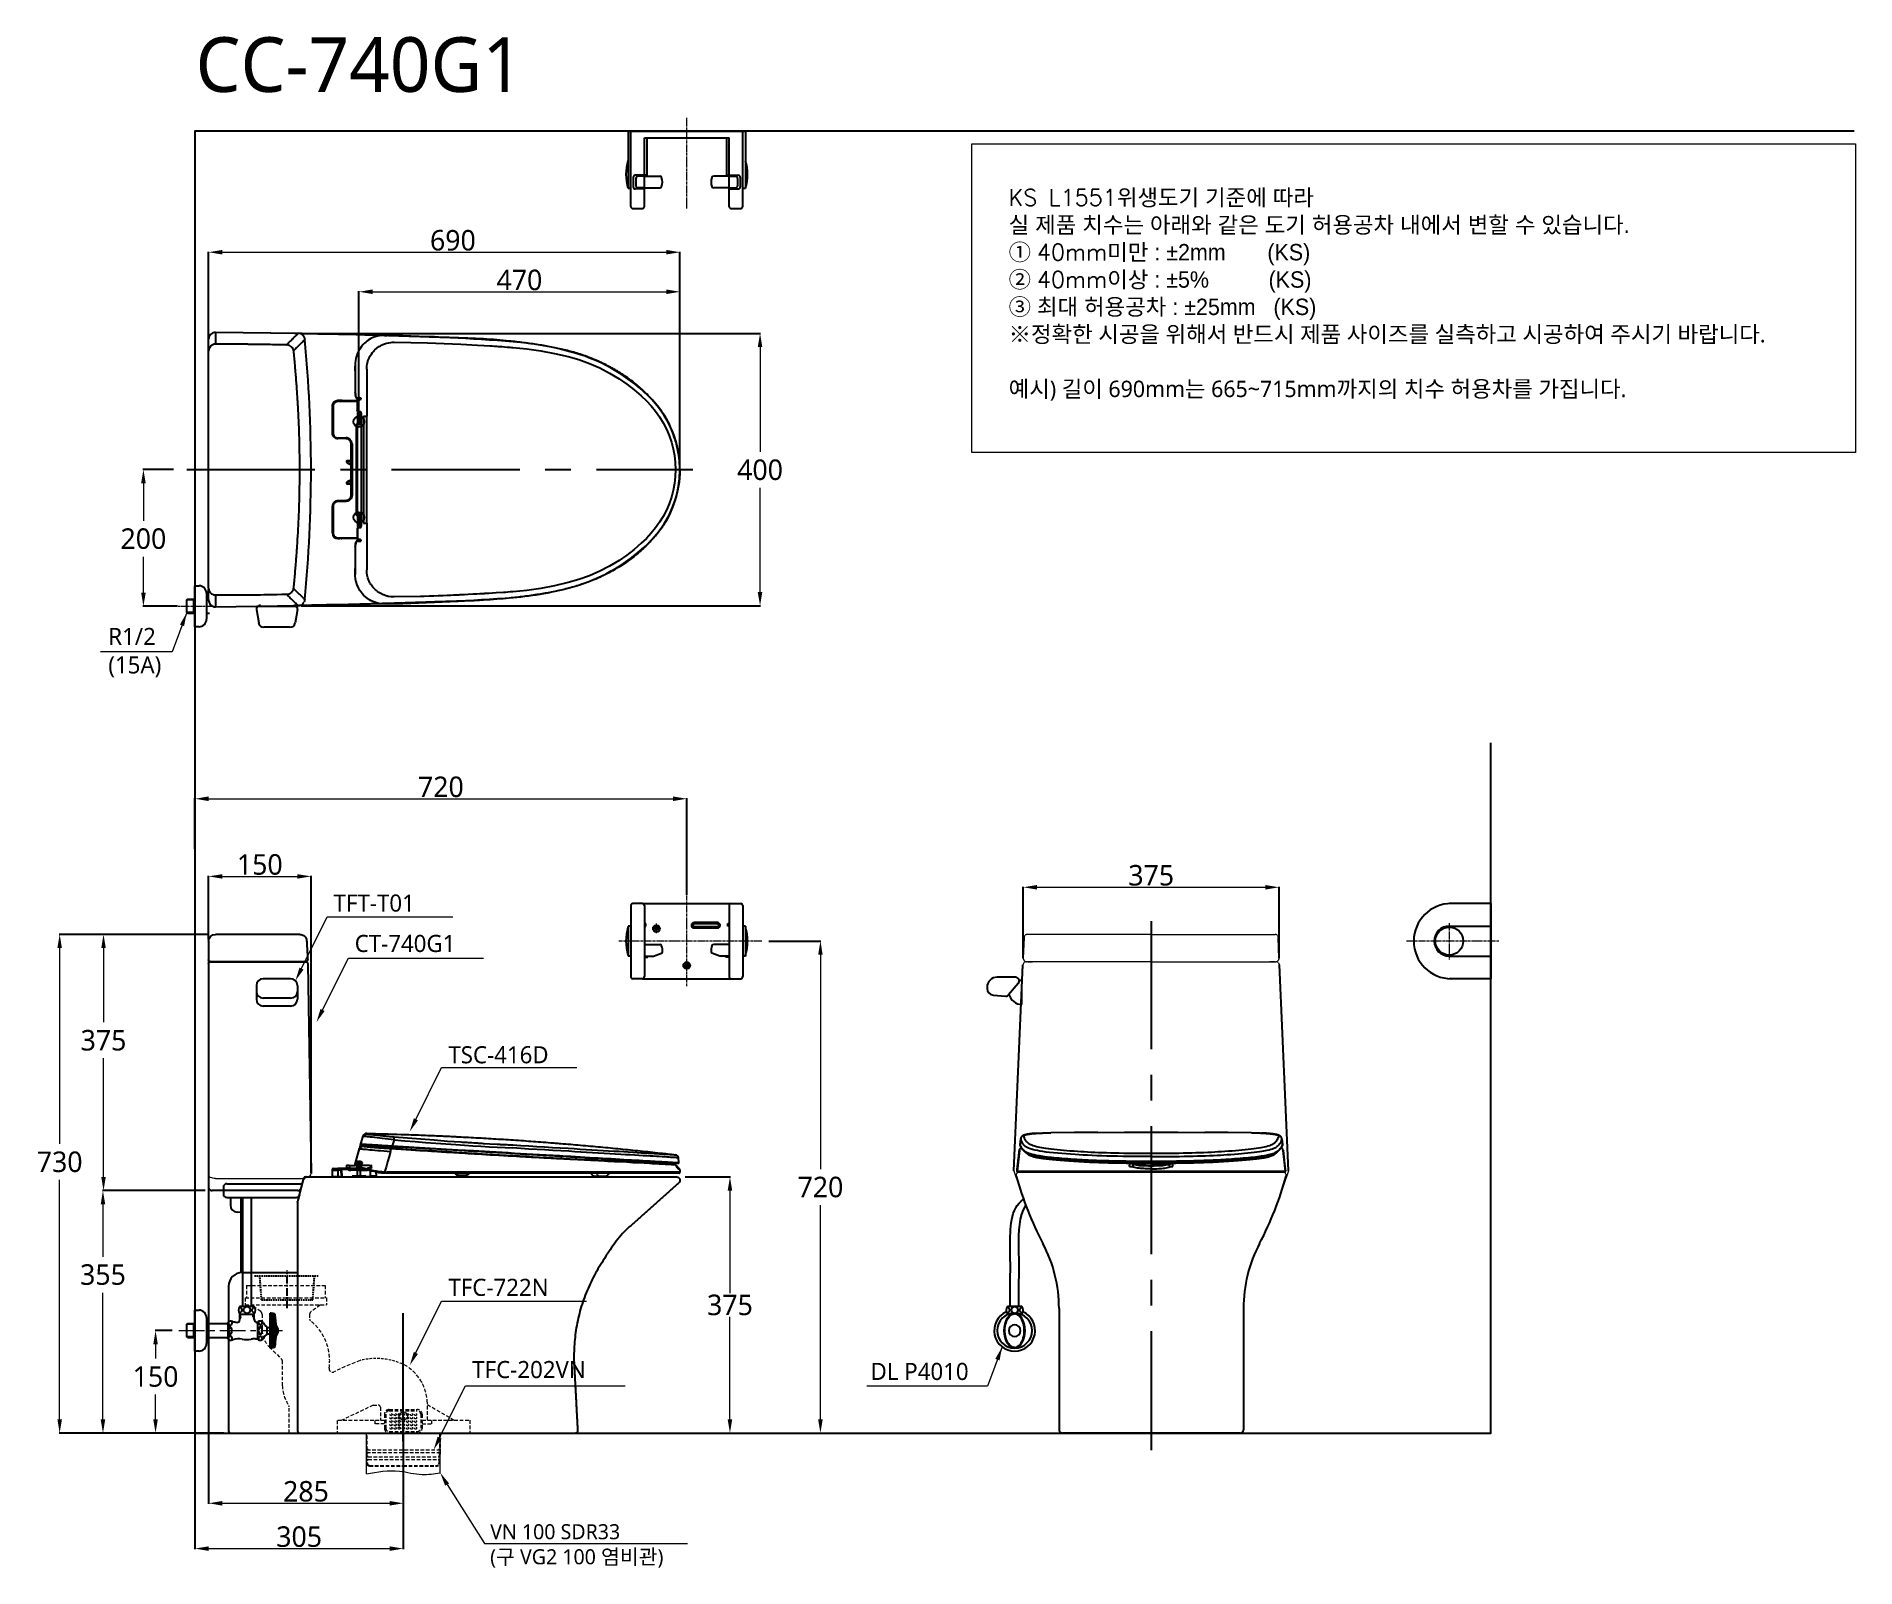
# Model space of a CAD drawing. Extents: x 1738 to 4401, y -320 to 1921.
import ezdxf
from ezdxf.lldxf.tags import DXFTag

# ---------------------------------------------------------------- set-up
doc = ezdxf.new("R2010")
doc.units = 0
doc.header["$LTSCALE"] = 3
doc.header["$MEASUREMENT"] = 0
doc.linetypes.add('CENTER', pattern=[2, 1.25, -0.25, 0.25, -0.25])
doc.linetypes.add('HIDDEN', pattern=[0.375, 0.25, -0.125])
doc.layers.get('0').update_dxf_attribs({"linetype": 'CONTINUOUS'})
doc.layers.get('DEFPOINTS').update_dxf_attribs({"linetype": 'CONTINUOUS'})
for name, color, linetype, lineweight in [('1', 1, 'CENTER', 5), ('2', 2, 'HIDDEN', 9), ('3', 3, 'CONTINUOUS', 15)]:
    doc.layers.add(name, color=color, linetype=linetype, lineweight=lineweight)
for name, color, linetype in [('4', 4, 'CONTINUOUS'), ('6', 6, 'CONTINUOUS'), ('CEN', 1, 'CENTER'), ('CENTER', 2, 'CENTER'), ('FAUCET', 4, 'CONTINUOUS'), ('중심선', 1, 'CENTER')]:
    doc.layers.add(name, color=color, linetype=linetype)
doc.styles.add('GHS', font='romans', dxfattribs={"bigfont": 'ghs'})
doc.styles.add('ROMANS', font='NanumGothic.ttf', dxfattribs={"height": 10.144927})
doc.styles.get("Standard").update_dxf_attribs({"font": 'NanumGothic.ttf'})
tags = doc.linetypes.add('DASHED', pattern=[0.75, 0.5, -0.25]).pattern_tags.tags
tags[6:7] = [DXFTag(74, 4), DXFTag(75, 0), DXFTag(340, '0'), DXFTag(46, 1.0), DXFTag(50, 0.0), DXFTag(44, 0.0), DXFTag(45, 0.0)]
tags[4:5] = [DXFTag(74, 4), DXFTag(75, 0), DXFTag(340, '0'), DXFTag(46, 1.0), DXFTag(50, 0.0), DXFTag(44, 0.0), DXFTag(45, 0.0)]
doc.dimstyles.get("Standard").update_dxf_attribs({"dimtxt": 0.18, "dimasz": 0.18, "dimexe": 0.18, "dimexo": 0.0625, "dimgap": 0.09, "dimtad": 0, "dimtih": 1, "dimtoh": 1, "dimdec": 4, "dimzin": 0, "dimdsep": 46, "dimtxsty": 'Standard', "dimcen": 0.09, "dimadec": 0, "dimazin": 0, "dimtfac": 1, "dimtdec": 4, "dimtofl": 0, "dimtmove": 0, "dimatfit": 3, "dimfxl": 0, "dimtolj": 1, "dimtzin": 0, "dimarcsym": 0})

msp = doc.modelspace()

# ---------------------------------------------------------------- texts
at = {"insert": (1971, 1919.8), "char_height": 80, "width": 919.928, "attachment_point": 1, "style": 'GHS'}
msp.add_mtext('{\\fNanumGothic|b0|i0|c0|p50;CC-\\fNanumGothic|b0|i0|c129|p50;7\\fNanumGothic|b0|i0|c0|p50;4\\fNanumGothic|b0|i0|c129|p50;0\\fNanumGothic|b0|i0|c0|p50;G\\fNanumGothic|b0|i0|c129|p50;1}', dxfattribs=at)
at = {"color": 2, "char_height": 25, "attachment_point": 1, "style": 'GHS'}
for s, width, insert in [('{\\fNanumGothic|b0|i0|c0|p50;R1/2\\P(15A)}', 65.724, (1843.3, 1055.5)), ('{\\fNanumGothic|b0|i0|c129|p50;DL P4010}', 164.426, (2959.3, -20.1))]:
    msp.add_mtext_dynamic_manual_height_columns(s, width=width, gutter_width=20, heights=[0], dxfattribs=dict(at, insert=insert))
at = {"color": 2, "char_height": 25, "width": 65.724, "attachment_point": 1, "style": 'GHS'}
for s, insert in [('{\\fNanumGothic|b0|i0|c129|p50;T\\fNanumGothic|b0|i0|c0|p50;F\\fNanumGothic|b0|i0|c129|p50;T-T01}', (2173.1, 665.3)), ('{\\fNanumGothic|b0|i0|c129|p50;CT-740G1}', (2204, 606.2)), ('{\\fNanumGothic|b0|i0|c129|p50;TSC-416D}', (2341.2, 443.3)), ('{\\fNanumGothic|b0|i0|c129|p50;TFC-722N}', (2341.2, 103)), ('{\\fNanumGothic|b0|i0|c129|p50;TFC-202VN}', (2376.1, -17.3))]:
    msp.add_mtext(s, dxfattribs=dict(at, insert=insert))
at = {"layer": '2', "insert": (3161.4, 1542.6), "char_height": 24, "attachment_point": 4, "style": 'ROMANS'}
msp.add_mtext('{\\Fromans|c129;KS L1551\\fGulim|b0|i0|c129|p50;위생도기 기준에 따라 \\P실 제품 치수는 아래와 같은 도기 허용공차 내에서 변할 수 있습니다. \\Fromans|c129;\\P\\fGulim|b0|i0|c129|p50;① \\Fromans|c129;40mm\\fGulim|b0|i0|c129|p50;미만 : ±2mm       (KS)\\Fromans|c129; \\P\\fGulim|b0|i0|c129|p50;② \\Fromans|c129;40mm\\fGulim|b0|i0|c129|p50;이상 : ±5%          (KS)\\Fromans|c129;\\P\\fGulim|b0|i0|c129|p50;③ 최대 허용공차 : ±25mm   (KS)}\\P※정확한 시공을 위해서 반드시 제품 사이즈를 실측하고 시공하여 주시기 바랍니다.\\P\\P예시) 길이 690mm는 665~715mm까지의 치수 허용차를 가집니다.', dxfattribs=at)
at = {"layer": '2', "linetype": 'ByBlock', "insert": (2402.4, -287.9), "char_height": 22, "attachment_point": 4, "style": 'ROMANS'}
msp.add_mtext('VN 100 SDR33\\P(구 VG2 100 염비관)', dxfattribs=at)

# ---------------------------------------------------------------- blocks, each defined once
blk = doc.blocks.new('*D15')
at = {"color": 3, "lineweight": -2}
for p, q in [((1938.9, 1287.1), (1893.9, 1287.1)), ((1944.5, 1087.1), (1893.9, 1087.1))]:
    blk.add_line(p, q, dxfattribs=at)
at = {"color": 3, "linetype": 'Continuous', "lineweight": 0}
for p, q in [((1894.7, 1267.1), (1894.7, 1212.1)), ((1894.7, 1107.1), (1894.7, 1159.6))]:
    blk.add_line(p, q, dxfattribs=at)
at = {"color": 3}
for points in [[(1891.4, 1267.1), (1898.1, 1267.1), (1894.7, 1287.1)], [(1891.4, 1107.1), (1898.1, 1107.1), (1894.7, 1087.1)]]:
    blk.add_solid(points, dxfattribs=at)
at = {"layer": 'DEFPOINTS', "color": 0}
for p in [(1939.9, 1287.1), (1894.7, 1087.1), (1945.5, 1087.1)]:
    blk.add_point(p, dxfattribs=at)
at = {"color": 2, "insert": (1894.7, 1185.9), "char_height": 30, "attachment_point": 5}
blk.add_mtext('\\A1;200', dxfattribs=at)
blk = doc.blocks.new('*D16')
at = {"color": 3, "lineweight": -2}
for p, q in [((1936.6, 27.1), (1911.7, 27.1)), ((1960.2, -122.9), (1911.7, -122.9))]:
    blk.add_line(p, q, dxfattribs=at)
at = {"color": 3, "linetype": 'Continuous', "lineweight": 0}
for p, q in [((1912.5, 7.1), (1912.5, -13.9)), ((1912.5, -102.9), (1912.5, -66.5))]:
    blk.add_line(p, q, dxfattribs=at)
at = {"color": 3}
for points in [[(1909.2, 7.1), (1915.8, 7.1), (1912.5, 27.1)], [(1909.2, -102.9), (1915.8, -102.9), (1912.5, -122.9)]]:
    blk.add_solid(points, dxfattribs=at)
at = {"layer": 'DEFPOINTS', "color": 0}
for p in [(1946.6, 27.1), (1912.5, -122.9), (1970.2, -122.9)]:
    blk.add_point(p, dxfattribs=at)
at = {"color": 2, "insert": (1912.5, -40.2), "char_height": 30, "attachment_point": 5}
blk.add_mtext('\\A1;150', dxfattribs=at)
blk = doc.blocks.new('*D17')
at = {"color": 3, "lineweight": -2}
for p, q in [((1990.2, 273), (1990.2, -226.3)), ((2275.2, -135.8), (2275.2, -226.3))]:
    blk.add_line(p, q, dxfattribs=at)
at = {"color": 3, "linetype": 'Continuous', "lineweight": 0}
blk.add_line((2010.2, -225.5), (2255.2, -225.5), dxfattribs=at)
at = {"color": 3}
for points in [[(2010.2, -222.2), (2010.2, -228.9), (1990.2, -225.5)], [(2255.2, -222.2), (2255.2, -228.9), (2275.2, -225.5)]]:
    blk.add_solid(points, dxfattribs=at)
at = {"layer": 'DEFPOINTS', "color": 0}
for p in [(1990.2, 274), (2275.2, -134.8), (2275.2, -225.5)]:
    blk.add_point(p, dxfattribs=at)
at = {"color": 2, "insert": (2132.7, -208.2), "char_height": 30, "attachment_point": 5}
blk.add_mtext('\\A1;285', dxfattribs=at)
blk = doc.blocks.new('*D18')
at = {"color": 3, "lineweight": -2}
for p, q in [((1970.2, -57), (1970.2, -292.6)), ((2275.2, -113.4), (2275.2, -292.6))]:
    blk.add_line(p, q, dxfattribs=at)
at = {"color": 3, "linetype": 'Continuous', "lineweight": 0}
blk.add_line((1990.2, -291.8), (2255.2, -291.8), dxfattribs=at)
at = {"color": 3}
for points in [[(1990.2, -288.5), (1990.2, -295.2), (1970.2, -291.8)], [(2255.2, -288.5), (2255.2, -295.2), (2275.2, -291.8)]]:
    blk.add_solid(points, dxfattribs=at)
at = {"layer": 'DEFPOINTS', "color": 0}
for p in [(1970.2, -56), (2275.2, -112.4), (2275.2, -291.8)]:
    blk.add_point(p, dxfattribs=at)
at = {"color": 2, "insert": (2122.7, -274.5), "char_height": 30, "attachment_point": 5}
blk.add_mtext('\\A1;305', dxfattribs=at)
blk = doc.blocks.new('*D19')
at = {"color": 3, "lineweight": -2}
for p, q in [((1990.2, 607), (1771.3, 607)), ((1960.2, -122.9), (1771.3, -122.9))]:
    blk.add_line(p, q, dxfattribs=at)
at = {"color": 3, "linetype": 'Continuous', "lineweight": 0}
for p, q in [((1772.1, 587), (1772.1, 300.3)), ((1772.1, -102.9), (1772.1, 247.6))]:
    blk.add_line(p, q, dxfattribs=at)
at = {"color": 3}
for points in [[(1768.8, 587), (1775.4, 587), (1772.1, 607)], [(1768.8, -102.9), (1775.4, -102.9), (1772.1, -122.9)]]:
    blk.add_solid(points, dxfattribs=at)
at = {"layer": 'DEFPOINTS', "color": 0}
for p in [(2000.2, 607), (1772.1, -122.9), (1970.2, -122.9)]:
    blk.add_point(p, dxfattribs=at)
at = {"color": 2, "insert": (1772.1, 274), "char_height": 30, "attachment_point": 5}
blk.add_mtext('\\A1;730', dxfattribs=at)
blk = doc.blocks.new('*D20')
at = {"color": 3, "lineweight": -2}
for p, q in [((1990.2, 600), (1990.2, 692.6)), ((2140.1, 258.2), (2140.1, 692.6))]:
    blk.add_line(p, q, dxfattribs=at)
at = {"color": 3, "linetype": 'Continuous', "lineweight": 0}
blk.add_line((2010.2, 691.8), (2120.1, 691.8), dxfattribs=at)
at = {"color": 3}
for points in [[(2010.2, 695.1), (2010.2, 688.5), (1990.2, 691.8)], [(2120.1, 695.1), (2120.1, 688.5), (2140.1, 691.8)]]:
    blk.add_solid(points, dxfattribs=at)
at = {"layer": 'DEFPOINTS', "color": 0}
for p in [(2140.1, 691.8), (1990.2, 599), (2140.1, 257.2)]:
    blk.add_point(p, dxfattribs=at)
at = {"color": 2, "insert": (2065.1, 709.1), "char_height": 30, "attachment_point": 5}
blk.add_mtext('\\A1;150', dxfattribs=at)
blk = doc.blocks.new('*D21')
at = {"color": 3, "lineweight": -2}
for p, q in [((1970.2, 732.2), (1970.2, 806.2)), ((2690.2, 664.8), (2690.2, 806.2))]:
    blk.add_line(p, q, dxfattribs=at)
at = {"color": 3, "linetype": 'Continuous', "lineweight": 0}
blk.add_line((1990.2, 805.4), (2670.2, 805.4), dxfattribs=at)
at = {"color": 3}
for points in [[(1990.2, 808.8), (1990.2, 802.1), (1970.2, 805.4)], [(2670.2, 808.8), (2670.2, 802.1), (2690.2, 805.4)]]:
    blk.add_solid(points, dxfattribs=at)
at = {"layer": 'DEFPOINTS', "color": 0}
for p in [(2690.2, 805.4), (1970.2, 731.2), (2690.2, 663.8)]:
    blk.add_point(p, dxfattribs=at)
at = {"color": 2, "insert": (2330.2, 822.7), "char_height": 30, "attachment_point": 5}
blk.add_mtext('\\A1;720', dxfattribs=at)
blk = doc.blocks.new('*D22')
at = {"color": 3, "lineweight": -2}
for p, q in [((1990.2, 1468.2), (1990.2, 1606)), ((2680.2, 1288.1), (2680.2, 1606))]:
    blk.add_line(p, q, dxfattribs=at)
at = {"color": 3, "linetype": 'Continuous', "lineweight": 0}
blk.add_line((2010.2, 1605.2), (2660.2, 1605.2), dxfattribs=at)
at = {"color": 3}
for points in [[(2010.2, 1608.5), (2010.2, 1601.9), (1990.2, 1605.2)], [(2660.2, 1608.5), (2660.2, 1601.9), (2680.2, 1605.2)]]:
    blk.add_solid(points, dxfattribs=at)
at = {"layer": 'DEFPOINTS', "color": 0}
for p in [(2680.2, 1605.2), (1990.2, 1467.2), (2680.2, 1287.1)]:
    blk.add_point(p, dxfattribs=at)
at = {"color": 2, "insert": (2347.8, 1622.5), "char_height": 30, "attachment_point": 5}
blk.add_mtext('\\A1;690', dxfattribs=at)
blk = doc.blocks.new('*D23')
at = {"color": 3, "lineweight": -2}
for p, q in [((2125.9, 1486.3), (2798.3, 1486.3)), ((2125.9, 1087.9), (2798.3, 1087.9))]:
    blk.add_line(p, q, dxfattribs=at)
at = {"color": 3, "linetype": 'Continuous', "lineweight": 0}
for p, q in [((2797.5, 1466.3), (2797.5, 1312.9)), ((2797.5, 1107.9), (2797.5, 1260.5))]:
    blk.add_line(p, q, dxfattribs=at)
at = {"color": 3}
for points in [[(2794.1, 1466.3), (2800.8, 1466.3), (2797.5, 1486.3)], [(2794.1, 1107.9), (2800.8, 1107.9), (2797.5, 1087.9)]]:
    blk.add_solid(points, dxfattribs=at)
at = {"layer": 'DEFPOINTS', "color": 0}
for p in [(2115.9, 1486.3), (2115.9, 1087.9), (2797.5, 1087.9)]:
    blk.add_point(p, dxfattribs=at)
at = {"color": 2, "insert": (2797.5, 1286.7), "char_height": 30, "attachment_point": 5}
blk.add_mtext('\\A1;400', dxfattribs=at)
blk = doc.blocks.new('*D24')
at = {"color": 3, "lineweight": -2}
for p, q in [((2210.2, 1358.1), (2210.2, 1548.1)), ((2680.2, 1288.1), (2680.2, 1548.1))]:
    blk.add_line(p, q, dxfattribs=at)
at = {"color": 3, "linetype": 'Continuous', "lineweight": 0}
blk.add_line((2230.2, 1547.3), (2660.2, 1547.3), dxfattribs=at)
at = {"color": 3}
for points in [[(2230.2, 1550.7), (2230.2, 1544), (2210.2, 1547.3)], [(2660.2, 1550.7), (2660.2, 1544), (2680.2, 1547.3)]]:
    blk.add_solid(points, dxfattribs=at)
at = {"layer": 'DEFPOINTS', "color": 0}
for p in [(2680.2, 1547.3), (2210.2, 1357.1), (2680.2, 1287.1)]:
    blk.add_point(p, dxfattribs=at)
at = {"color": 2, "insert": (2445.2, 1564.5), "char_height": 30, "attachment_point": 5}
blk.add_mtext('\\A1;470', dxfattribs=at)
blk = doc.blocks.new('*D25')
at = {"color": 3, "lineweight": -2}
for p, q in [((3182.8, 573), (3182.8, 676.7)), ((3557.4, 573), (3557.4, 676.7))]:
    blk.add_line(p, q, dxfattribs=at)
at = {"color": 3, "linetype": 'Continuous', "lineweight": 0}
blk.add_line((3202.8, 675.9), (3537.4, 675.9), dxfattribs=at)
at = {"color": 3}
for points in [[(3202.8, 679.2), (3202.8, 672.6), (3182.8, 675.9)], [(3537.4, 679.2), (3537.4, 672.6), (3557.4, 675.9)]]:
    blk.add_solid(points, dxfattribs=at)
at = {"layer": 'DEFPOINTS', "color": 0}
for p in [(3557.4, 675.9), (3182.8, 572), (3557.4, 572)]:
    blk.add_point(p, dxfattribs=at)
at = {"color": 2, "insert": (3370.1, 693.3), "char_height": 30, "attachment_point": 5}
blk.add_mtext('\\A1;375', dxfattribs=at)
blk = doc.blocks.new('*D26')
at = {"color": 3, "lineweight": -2}
for p, q in [((2687.8, 252.1), (2754.2, 252.1)), ((2585.8, -122.9), (2754.2, -122.9))]:
    blk.add_line(p, q, dxfattribs=at)
at = {"color": 3, "linetype": 'Continuous', "lineweight": 0}
for p, q in [((2753.4, 232.1), (2753.4, 82)), ((2753.4, -102.9), (2753.4, 47.3))]:
    blk.add_line(p, q, dxfattribs=at)
at = {"color": 3}
for points in [[(2750.1, 232.1), (2756.7, 232.1), (2753.4, 252.1)], [(2750.1, -102.9), (2756.7, -102.9), (2753.4, -122.9)]]:
    blk.add_solid(points, dxfattribs=at)
at = {"layer": 'DEFPOINTS', "color": 0}
for p in [(2686.8, 252.1), (2584.8, -122.9), (2753.4, -122.9)]:
    blk.add_point(p, dxfattribs=at)
at = {"color": 2, "insert": (2753.4, 64.6), "char_height": 30, "attachment_point": 5}
blk.add_mtext('\\A1;375', dxfattribs=at)
blk = doc.blocks.new('*D27')
at = {"color": 3, "lineweight": -2}
for p, q in [((1990.2, 607), (1835.5, 607)), ((1985.2, 232), (1835.5, 232))]:
    blk.add_line(p, q, dxfattribs=at)
at = {"color": 3, "linetype": 'Continuous', "lineweight": 0}
for p, q in [((1836.3, 587), (1836.3, 478.3)), ((1836.3, 252), (1836.3, 425.6))]:
    blk.add_line(p, q, dxfattribs=at)
at = {"color": 3}
for points in [[(1833, 587), (1839.6, 587), (1836.3, 607)], [(1833, 252), (1839.6, 252), (1836.3, 232)]]:
    blk.add_solid(points, dxfattribs=at)
at = {"layer": 'DEFPOINTS', "color": 0}
for p in [(1836.3, 607), (2000.2, 607), (1995.2, 232)]:
    blk.add_point(p, dxfattribs=at)
at = {"color": 2, "insert": (1836.3, 451.9), "char_height": 30, "attachment_point": 5}
blk.add_mtext('\\A1;375', dxfattribs=at)
blk = doc.blocks.new('*D28')
at = {"color": 3, "lineweight": -2}
for p, q in [((1985.2, 232), (1834.7, 232)), ((2012.5, -122.9), (1834.7, -122.9))]:
    blk.add_line(p, q, dxfattribs=at)
at = {"color": 3, "linetype": 'Continuous', "lineweight": 0}
for p, q in [((1835.5, 212), (1835.5, 135.3)), ((1835.5, -102.9), (1835.5, 82.6))]:
    blk.add_line(p, q, dxfattribs=at)
at = {"color": 3}
for points in [[(1832.2, 212), (1838.8, 212), (1835.5, 232)], [(1832.2, -102.9), (1838.8, -102.9), (1835.5, -122.9)]]:
    blk.add_solid(points, dxfattribs=at)
at = {"layer": 'DEFPOINTS', "color": 0}
for p in [(1995.2, 232), (1835.5, -122.9), (2022.5, -122.9)]:
    blk.add_point(p, dxfattribs=at)
at = {"color": 2, "insert": (1835.5, 109), "char_height": 30, "attachment_point": 5}
blk.add_mtext('\\A1;355', dxfattribs=at)
blk = doc.blocks.new('*D30')
at = {"color": 3, "lineweight": -2}
for p, q in [((2810.1, 597.1), (2886.7, 597.1)), ((2830.9, -122.9), (2886.7, -122.9))]:
    blk.add_line(p, q, dxfattribs=at)
at = {"color": 3, "linetype": 'Continuous', "lineweight": 0}
for p, q in [((2885.9, 577.1), (2885.9, 263.4)), ((2885.9, -102.9), (2885.9, 210.9))]:
    blk.add_line(p, q, dxfattribs=at)
at = {"color": 3}
for points in [[(2882.5, 577.1), (2889.2, 577.1), (2885.9, 597.1)], [(2882.5, -102.9), (2889.2, -102.9), (2885.9, -122.9)]]:
    blk.add_solid(points, dxfattribs=at)
at = {"layer": 'DEFPOINTS', "color": 0}
for p in [(2800.1, 597.1), (2820.9, -122.9), (2885.9, -122.9)]:
    blk.add_point(p, dxfattribs=at)
at = {"color": 2, "insert": (2885.9, 237.1), "char_height": 30, "attachment_point": 5}
blk.add_mtext('\\A1;720', dxfattribs=at)

# ---------------------------------------------------------------- dimensions: what is measured, and where the dimension line sits
for base, p1, p2, picture, middle in [((2680.2, 1605.2), (1990.2, 1467.2), (2680.2, 1287.1), '*D22', (2347.8, 1605.2)), ((2690.2, 805.4), (1970.2, 731.2), (2690.2, 663.8), '*D21', (2330.2, 805.4)), ((2275.2, -225.5), (1990.2, 274), (2275.2, -134.8), '*D17', (2132.7, -225.5)), ((2275.2, -291.8), (1970.2, -56), (2275.2, -112.4), '*D18', (2122.7, -291.8))]:
    dim = msp.add_linear_dim(base=base, p1=p1, p2=p2, dimstyle='Standard', override={"dimtxt": 30, "dimasz": 20, "dimexe": 0.8, "dimexo": 1, "dimgap": 1, "dimtad": 1, "dimdec": 0, "dimzin": 8, "dimclrd": 3, "dimclre": 3, "dimclrt": 2, "dimazin": 2, "dimtdec": 0, "dimtix": 1, "dimtofl": 1, "dimlwd": 0, "dimarcsym": 1})
    dim.commit()
    dim.dimension.update_dxf_attribs({"geometry": picture, "text_midpoint": middle, "dimtype": 160})
for base, p1, p2, picture, middle in [((2680.2, 1547.3), (2210.2, 1357.1), (2680.2, 1287.1), '*D24', (2445.2, 1564.5)), ((2140.1, 691.8), (1990.2, 599), (2140.1, 257.2), '*D20', (2065.1, 709.1)), ((3557.4, 675.9), (3182.8, 572), (3557.4, 572), '*D25', (3370.1, 693.3))]:
    dim = msp.add_linear_dim(base=base, p1=p1, p2=p2, dimstyle='Standard', override={"dimtxt": 30, "dimasz": 20, "dimexe": 0.8, "dimexo": 1, "dimgap": 1, "dimtad": 1, "dimdec": 0, "dimzin": 8, "dimclrd": 3, "dimclre": 3, "dimclrt": 2, "dimazin": 2, "dimtdec": 0, "dimtix": 1, "dimtofl": 1, "dimlwd": 0, "dimarcsym": 1})
    dim.commit()
    dim.dimension.update_dxf_attribs({"geometry": picture, "text_midpoint": middle})
for base, p1, p2, text, picture, middle in [((2797.5, 1087.9), (2115.9, 1486.3), (2115.9, 1087.9), '400', '*D23', (2797.5, 1286.7)), ((1772.1, -122.9), (2000.2, 607), (1970.2, -122.9), '730', '*D19', (1772.1, 274)), ((1835.5, -122.9), (1995.2, 232), (2022.5, -122.9), '355', '*D28', (1835.5, 109))]:
    dim = msp.add_linear_dim(base=base, p1=p1, p2=p2, angle=90, text=text, dimstyle='Standard', override={"dimtxt": 30, "dimasz": 20, "dimexe": 0.8, "dimexo": 10, "dimgap": 10, "dimtad": 1, "dimdec": 0, "dimzin": 8, "dimclrd": 3, "dimclre": 3, "dimclrt": 2, "dimazin": 2, "dimtdec": 0, "dimtix": 1, "dimtofl": 1, "dimlwd": 0, "dimarcsym": 1})
    dim.commit()
    dim.dimension.update_dxf_attribs({"geometry": picture, "text_midpoint": middle, "dimtype": 160})
for base, p1, p2, override, picture, middle in [((1894.7, 1087.1), (1939.9, 1287.1), (1945.5, 1087.1), {"dimtxt": 30, "dimasz": 20, "dimexe": 0.8, "dimexo": 1, "dimgap": 10, "dimtad": 1, "dimdec": 0, "dimzin": 8, "dimclrd": 3, "dimclre": 3, "dimclrt": 2, "dimazin": 2, "dimtdec": 0, "dimtix": 1, "dimtofl": 1, "dimlwd": 0, "dimarcsym": 1}, '*D15', (1894.7, 1185.9)), ((1836.3, 607), (1995.2, 232), (2000.2, 607), {"dimtxt": 30, "dimasz": 20, "dimexe": 0.8, "dimexo": 10, "dimgap": 10, "dimtad": 1, "dimdec": 0, "dimzin": 8, "dimclrd": 3, "dimclre": 3, "dimclrt": 2, "dimazin": 2, "dimtdec": 0, "dimtix": 1, "dimtofl": 1, "dimlwd": 0, "dimarcsym": 1}, '*D27', (1836.3, 451.9)), ((2753.4, -122.9), (2686.8, 252.1), (2584.8, -122.9), {"dimtxt": 30, "dimasz": 20, "dimexe": 0.8, "dimexo": 1, "dimgap": 1, "dimtad": 1, "dimdec": 0, "dimzin": 8, "dimclrd": 3, "dimclre": 3, "dimclrt": 2, "dimazin": 2, "dimtdec": 0, "dimtix": 1, "dimtofl": 1, "dimlwd": 0, "dimarcsym": 1}, '*D26', (2753.4, 64.6)), ((1912.5, -122.9), (1946.6, 27.1), (1970.2, -122.9), {"dimtxt": 30, "dimasz": 20, "dimexe": 0.8, "dimexo": 10, "dimgap": 10, "dimtad": 1, "dimdec": 0, "dimzin": 8, "dimclrd": 3, "dimclre": 3, "dimclrt": 2, "dimazin": 2, "dimtdec": 0, "dimtix": 1, "dimtofl": 1, "dimlwd": 0, "dimarcsym": 1}, '*D16', (1912.5, -40.2))]:
    dim = msp.add_linear_dim(base=base, p1=p1, p2=p2, angle=90, dimstyle='Standard', override=override)
    dim.commit()
    dim.dimension.update_dxf_attribs({"geometry": picture, "text_midpoint": middle, "dimtype": 160})
dim = msp.add_linear_dim(base=(2885.9, -122.9), p1=(2800.1, 597.1), p2=(2820.9, -122.9), angle=90, dimstyle='Standard', override={"dimtxt": 30, "dimasz": 20, "dimexe": 0.8, "dimexo": 10, "dimgap": 10, "dimtad": 1, "dimdec": 0, "dimzin": 8, "dimclrd": 3, "dimclre": 3, "dimclrt": 2, "dimazin": 2, "dimtdec": 0, "dimtix": 1, "dimtofl": 1, "dimlwd": 0, "dimarcsym": 1})
dim.commit()
dim.dimension.update_dxf_attribs({"geometry": '*D30', "text_midpoint": (2885.9, 237.1)})

# ---------------------------------------------------------------- linework, layer by layer
for p, q in [((1990.2, 1461.9), (1990.2, 1477.9)), ((2121.6, 1486.3), (2000.3, 1487.9)), ((2121.1, 1486.3), (2000.3, 1487.9)), ((2000.3, 1487.9), (2000.3, 1470.6)), ((2251.6, 1483.5), (2251.6, 1483.4)), ((2436, 1474.2), (2436, 1474.2)), ((1990.2, 1460.8), (1990.2, 1461.9)), ((2525.2, 1458.1), (2525.2, 1458.1)), ((1990.2, 1151.7), (1990.2, 1422.6)), ((2204.9, 1431.7), (2204.9, 1399.7)), ((2184.9, 1388.1), (2179.4, 1388.1)), ((2179.4, 1388), (2182.5, 1388)), ((2179.4, 1388), (2179.4, 1387.9)), ((2179.4, 1387.9), (2207.8, 1387.9)), ((2207.7, 1386.9), (2179.4, 1386.9)), ((2184.9, 1388.1), (2184.4, 1388)), ((2185.7, 1388.1), (2184.9, 1388)), ((2184.9, 1388.1), (2184.9, 1388.1)), ((2185.7, 1388.1), (2207.9, 1388.1)), ((2207.7, 1387.6), (2207.7, 1373.5)), ((2208.3, 1388.9), (2211.4, 1389.1)), ((2208.3, 1388.9), (2208.3, 1372.2)), ((2209.5, 1389.7), (2209.9, 1389.7)), ((2209.5, 1389.7), (2210, 1389.7)), ((2639.4, 1389.1), (2639.4, 1389.1)), ((2171.4, 1379.9), (2171.4, 1380)), ((2171.4, 1340.6), (2171.4, 1379.9)), ((2172.4, 1379.9), (2172.4, 1340.6)), ((2207.9, 1369.2), (2207.9, 1356.1)), ((2208.3, 1372.2), (2212.6, 1372)), ((2208.4, 1369.1), (2208.4, 1356.1)), ((2208.4, 1369.1), (2211.4, 1368.9)), ((2213.4, 1370.9), (2210.3, 1371.1)), ((2211.4, 1355.9), (2211.4, 1368.9)), ((2214, 1207.2), (2214, 1367)), ((2171.4, 1340.6), (2171.4, 1340.6)), ((2179.4, 1333.6), (2191.1, 1333.6)), ((2191.1, 1332.6), (2179.4, 1332.6)), ((2191, 1332.6), (2179.4, 1332.6)), ((2179.4, 1332.6), (2179.4, 1332.6)), ((2191, 1332.6), (2191.1, 1332.6)), ((2191.1, 1332.6), (2191.1, 1333.6)), ((2206.6, 1221.4), (2206.6, 1352.9)), ((2207.6, 1352.9), (2207.6, 1221.4)), ((2207.9, 1221.6), (2207.9, 1352.6)), ((2211.4, 1355.9), (2208.4, 1356.1)), ((2214, 1353.9), (2208.6, 1353.9)), ((2208.9, 1353.6), (2208.6, 1353.9)), ((2209.8, 1354.6), (2212.8, 1354.4)), ((2199, 1303.2), (2199, 1324.8)), ((2199, 1324.8), (2199, 1324.8)), ((2199, 1303.2), (2199, 1324.6)), ((2199, 1324.6), (2199.1, 1324.6)), ((2200.1, 1324.6), (2200.1, 1249.6)), ((2192.4, 1299.6), (2192.4, 1299.4)), ((2192.4, 1298.5), (2192.4, 1299.4)), ((2192.7, 1298.3), (2192.5, 1298.1)), ((2192.6, 1299.4), (2192.6, 1298.5)), ((2192.9, 1300.1), (2197.1, 1300.1)), ((2192.9, 1300.1), (2192.9, 1299.9)), ((2192.9, 1299.9), (2197.6, 1299.9)), ((2197.6, 1299.7), (2192.9, 1299.7)), ((2197.9, 1300.1), (2197.6, 1299.9)), ((2197.6, 1299.7), (2197.6, 1299.9)), ((2197.9, 1298.2), (2197.9, 1299.4)), ((2198.1, 1299.4), (2198.4, 1299.5)), ((2198.1, 1299.4), (2198.1, 1298.2)), ((2198.4, 1298.4), (2198.4, 1299.5)), ((2198.6, 1295), (2198.6, 1295)), ((2199, 1298.2), (2199, 1303.2)), ((2199, 1302.7), (2199, 1302.6)), ((2199, 1297.8), (2199, 1302.6)), ((2199.1, 1297.1), (2199, 1297.5)), ((2199, 1294.3), (2199, 1295)), ((2199, 1294.3), (2199, 1294.1)), ((2199, 1280.6), (2199, 1293.6)), ((2199, 1280.1), (2199, 1279.9)), ((2199, 1271.7), (2199, 1279.9)), ((2199.1, 1297), (2199.1, 1292.1)), ((2199.1, 1292.1), (2199.1, 1287.1)), ((2199.1, 1282.1), (2199.1, 1277.3)), ((2192.4, 1266.8), (2192.4, 1267.8)), ((2192.4, 1266.8), (2192.4, 1266.7)), ((2192.5, 1268.1), (2192.7, 1268)), ((2192.6, 1267.8), (2192.6, 1266.8)), ((2192.9, 1266.5), (2197.6, 1266.5)), ((2197.6, 1266.3), (2192.9, 1266.3)), ((2192.9, 1266.3), (2192.9, 1266.2)), ((2192.9, 1266.2), (2197.1, 1266.2)), ((2197.6, 1266.3), (2197.6, 1266.5)), ((2197.6, 1266.3), (2197.9, 1266.2)), ((2197.9, 1266.8), (2197.9, 1268)), ((2198.1, 1268), (2198.1, 1266.8)), ((2198.4, 1266.7), (2198.1, 1266.8)), ((2198.4, 1266.7), (2198.4, 1267.8)), ((2198.6, 1271.3), (2198.6, 1271.2)), ((2199, 1276.8), (2199.1, 1277.1)), ((2199, 1276.1), (2199, 1271)), ((2199, 1271.7), (2199, 1271.5)), ((2199, 1271), (2199, 1249.6)), ((2199, 1249.5), (2199, 1268.6)), ((2171.4, 1194.3), (2171.4, 1233.6)), ((2171.4, 1233.6), (2171.4, 1233.6)), ((2171.4, 1233.6), (2171.4, 1233.6)), ((2172.4, 1233.6), (2172.4, 1194.3)), ((2179.4, 1241.6), (2191.1, 1241.6)), ((2191, 1241.6), (2179.4, 1241.6)), ((2179.4, 1241.6), (2179.4, 1241.6)), ((2191.1, 1240.6), (2179.4, 1240.6)), ((2191, 1241.6), (2191.1, 1241.6)), ((2191.1, 1240.6), (2191.1, 1241.6)), ((2199, 1249.6), (2199.1, 1249.6)), ((2199, 1249.5), (2199, 1249.5)), ((2207.7, 1200.7), (2207.7, 1186.6)), ((2207.9, 1218.1), (2207.9, 1204.9)), ((2208.3, 1202), (2212.6, 1202.2)), ((2208.3, 1202), (2208.3, 1185.3)), ((2208.4, 1218.1), (2211.4, 1218.3)), ((2208.4, 1218.1), (2208.4, 1205.1)), ((2211.4, 1205.3), (2208.4, 1205.1)), ((2208.6, 1220.4), (2208.9, 1220.6)), ((2208.6, 1220.4), (2214, 1220.4)), ((2212.8, 1219.8), (2209.8, 1219.6)), ((2210.3, 1203.1), (2213.4, 1203.3)), ((2211.4, 1205.3), (2211.4, 1218.3)), ((2171.4, 1194.3), (2171.4, 1194.3)), ((2171.4, 1194.3), (2171.4, 1194.3)), ((2179.4, 1187.3), (2207.7, 1187.3)), ((2207.8, 1186.3), (2179.4, 1186.3)), ((2179.4, 1186.3), (2182.5, 1186.3)), ((2179.4, 1186.3), (2179.4, 1186.3)), ((2184.9, 1186.1), (2179.4, 1186.1)), ((2184.4, 1186.3), (2184.9, 1186.2)), ((2185.7, 1186.1), (2184.9, 1186.2)), ((2184.9, 1186.1), (2184.9, 1186.2)), ((2207.9, 1186.1), (2185.7, 1186.1)), ((2204.9, 1174.6), (2204.9, 1142.6)), ((2208.3, 1185.3), (2211.4, 1185.2)), ((2209.9, 1184.6), (2209.5, 1184.6)), ((2210, 1184.6), (2209.5, 1184.6)), ((2639.4, 1185.2), (2639.4, 1185.2)), ((1990.2, 1096.3), (1990.2, 1111.7)), ((2000.2, 1103.5), (2000.2, 1103.6)), ((2000.3, 1102.3), (2000.3, 1103.5)), ((2000.3, 1102.3), (2000.3, 1086.3)), ((2436, 1100.1), (2436, 1100.1)), ((2525.2, 1116.1), (2525.2, 1116.1)), ((2000.3, 1086.3), (2121.6, 1088)), ((2000.3, 1086.3), (2121.1, 1088)), ((2000.3, 1086.3), (2000.3, 1086.3)), ((2251.6, 1090.8), (2251.6, 1090.8)), ((1990.2, 597), (1990.2, 237)), ((2123.7, 607), (2118.2, 607)), ((3182.8, 572.2), (3183.9, 602.2)), ((3557.4, 572.2), (3556.4, 602.2)), ((2000.2, 567), (1993.2, 567)), ((2116.6, 567), (2000.2, 567)), ((2135.2, 564.1), (2140.1, 257.2)), ((2208.2, 283.6), (2211.4, 294.2)), ((2211.5, 294.2), (2211.4, 294.2)), ((2211.6, 294.2), (2211.5, 294.2)), ((2211.6, 294.2), (2211.6, 294.2)), ((2212.6, 298.2), (2212.7, 298.5)), ((2212.7, 298.5), (2213.1, 300.1)), ((2213.1, 300.1), (2213.1, 300.2)), ((2213.2, 300.4), (2214, 303)), ((2192.1, 268.4), (2192.1, 265.1)), ((2196.1, 268.9), (2192.6, 268.9)), ((2196.1, 268.9), (2198.9, 268.9)), ((2198.9, 268.9), (2201.8, 268.9)), ((2201.8, 268.9), (2204.2, 268.9)), ((2225.6, 268.9), (2204.2, 268.9)), ((2205.1, 271.9), (2205.1, 272.5)), ((2208.6, 266.8), (2208.6, 265.2)), ((2209.8, 274.7), (2209.8, 274.3)), ((2210.8, 274.3), (2209.8, 274.3)), ((2210.8, 274.7), (2210.8, 274.3)), ((2215.6, 271.9), (2215.6, 272.5)), ((2225.6, 268.9), (2228.1, 268.9)), ((2228.5, 265.4), (2228.6, 268.4)), ((2542.2, 278.1), (2549, 278.1)), ((2549, 279.4), (2549, 278.1)), ((2549, 278.1), (2555.8, 278.1)), ((2549, 278.1), (2549, 276.9)), ((2678.7, 273), (2677.9, 280.1)), ((2016.8, 242.1), (2127.5, 242.1)), ((2123.1, 225.8), (2129.2, 248.4)), ((2123.1, 225.8), (2129.2, 248.4)), ((2134, 252.1), (2675.2, 252.1)), ((2171.3, 262.7), (2171.3, 263.3)), ((2171.3, 262.2), (2171.3, 262.7)), ((2179.3, 262.2), (2171.3, 262.2)), ((2171.3, 261.5), (2171.3, 261.7)), ((2171.3, 252.1), (2171.3, 261.5)), ((2179.3, 252.3), (2171.3, 252.1)), ((2171.8, 262.2), (2179.3, 262.2)), ((2172.3, 264.2), (2179.3, 264.2)), ((2180.2, 262.2), (2179.2, 262.2)), ((2179.2, 262.2), (2179.2, 262.2)), ((2215.1, 264.2), (2179.3, 264.2)), ((2179.3, 263.3), (2218.2, 263.3)), ((2179.3, 262.2), (2179.3, 263.3)), ((2179.3, 262.2), (2182.4, 262.2)), ((2181.2, 262.2), (2179.3, 262.2)), ((2182.3, 261.7), (2179.3, 261.7)), ((2184.9, 252.4), (2179.3, 252.3)), ((2180.8, 262.2), (2180.8, 262.2)), ((2182.3, 262.2), (2181.2, 262.2)), ((2182, 262.2), (2182, 262.2)), ((2182.3, 262.2), (2182.3, 261.7)), ((2184.8, 254.9), (2184.3, 259.9)), ((2184.8, 259.9), (2185.3, 254.9)), ((2184.8, 254.9), (2184.9, 252.4)), ((2185.7, 252.4), (2184.9, 260)), ((2185.4, 252.4), (2184.9, 252.4)), ((2185.3, 254.9), (2185.4, 252.4)), ((2185.4, 252.4), (2185.7, 252.4)), ((2185.7, 252.4), (2227.3, 253.1)), ((2192.1, 265.4), (2195.1, 265.4)), ((2192.1, 265), (2192.1, 265.1)), ((2192.1, 265), (2195.1, 265)), ((2195.6, 265), (2192.6, 265)), ((2198.1, 265.4), (2195.1, 265.4)), ((2195.1, 265), (2195.2, 262.4)), ((2195.7, 261.9), (2198.6, 261.9)), ((2198.1, 265.4), (2198.1, 262.4)), ((2198.1, 262.4), (2198.1, 261.9)), ((2206.5, 261.9), (2198.6, 261.9)), ((2200.3, 252.1), (2200.3, 253.2)), ((2208.1, 253.2), (2200.3, 253.2)), ((2203.3, 252.1), (2200.3, 252.1)), ((2220.3, 252.1), (2203.3, 252.1)), ((2206.5, 261.9), (2222.6, 261.9)), ((2220.3, 253.2), (2208.1, 253.2)), ((2212.3, 265.2), (2208.6, 265.2)), ((2212.5, 253.2), (2212.5, 261.9)), ((2220.3, 252.1), (2220.3, 253.2)), ((2222.6, 265.4), (2222.6, 262.4)), ((2222.6, 265.4), (2225.6, 265.4)), ((2222.6, 262.4), (2222.6, 261.9)), ((2225, 261.9), (2222.6, 261.9)), ((2225, 265), (2228, 265)), ((2225.5, 262.4), (2225.5, 265)), ((2228.5, 265.4), (2225.6, 265.4)), ((2235.3, 253.2), (2227.3, 253.1)), ((2228, 265), (2228.5, 265)), ((2228.5, 265.4), (2228.5, 265)), ((2228.5, 265), (2228.5, 265)), ((2235.2, 259.4), (2235.3, 253.2)), ((2435.9, 257.7), (2251.5, 257.7)), ((2435.9, 258.8), (2251.6, 258.8)), ((2525.2, 258.8), (2435.9, 258.8)), ((2524.9, 257.7), (2435.9, 257.7)), ((2638.6, 257.7), (2524.9, 257.7)), ((2639.4, 258.8), (2525.2, 258.8)), ((2679.2, 257.7), (2638.6, 257.7)), ((2680.2, 258.8), (2639.4, 258.8)), ((2679.8, 262.3), (2680.2, 258.8)), ((2120.9, 232), (1995.2, 232)), ((2011.8, 237.1), (2011.8, 227.1)), ((2016.8, 222.1), (2118.3, 222.1)), ((2022, 222.1), (2022, 210.5)), ((2037.9, 112), (2037.9, 222.1)), ((2037.9, 200.1), (2032, 200.5)), ((2039.5, 112.1), (2120.4, 112.1)), ((2019.5, 92.1), (2019.5, -119.9)), ((2022.5, -122.9), (2527.4, -122.9))]:
    msp.add_line(p, q)
at = {"color": 7, "linetype": 'ByBlock', "ltscale": 5}
for p, q in [((3169.1, 260.9), (3182.4, 562.2)), ((3571.1, 260.9), (3557.8, 562.2))]:
    msp.add_line(p, q, dxfattribs=at)
at = {"color": 7}
for p, q in [((3179.1, 308.1), (3178.1, 299.2)), ((3562.3, 299.2), (3561.2, 308.1)), ((3177.1, 290.9), (3173.8, 260.6)), ((3566.5, 260.6), (3563.2, 290.9)), ((3173.8, 260.5), (3183.1, 260.5)), ((3174.8, 259.4), (3184.1, 259.4)), ((3183.1, 260.5), (3199.2, 260.5)), ((3184.1, 259.4), (3200.1, 259.4)), ((3199.2, 260.5), (3268.2, 260.5)), ((3200.1, 259.4), (3268.9, 259.4)), ((3268.2, 260.5), (3370.2, 260.5)), ((3268.9, 259.4), (3471.4, 259.4)), ((3370.2, 260.5), (3472.1, 260.5)), ((3471.4, 259.4), (3540.2, 259.4)), ((3472.1, 260.5), (3541.1, 260.5)), ((3540.2, 259.4), (3556.2, 259.4)), ((3541.1, 260.5), (3557.2, 260.5)), ((3556.2, 259.4), (3565.5, 259.4)), ((3557.2, 260.5), (3566.5, 260.5)), ((3250.2, -122.9), (3370.2, -122.9)), ((3490.2, -122.9), (3370.2, -122.9))]:
    msp.add_line(p, q, dxfattribs=at)
at = {"lineweight": 0}
for p, q in [((2000.3, 249.8), (2127.2, 249.8)), ((2134, 252.1), (2132, 252.1)), ((2140.2, 252.1), (2134, 252.1))]:
    msp.add_line(p, q, dxfattribs=at)
at = {"color": 1, "linetype": 'CENTER', "ltscale": 3}
for p, q in [((2210.2, 253.3), (2210.2, 252.1)), ((2105.2, 60.2), (2105.2, 115.2))]:
    msp.add_line(p, q, dxfattribs=at)
at = {"linetype": 'HIDDEN', "ltscale": 3}
for p, q in [((2057.3, 107.1), (2151.4, 107.1)), ((2067.7, 72.1), (2065.2, 107.1)), ((2142.7, 72.1), (2145.2, 107.1)), ((2067.7, 72.1), (2142.7, 72.1))]:
    msp.add_line(p, q, dxfattribs=at)
at = {"color": 2, "linetype": 'HIDDEN', "lineweight": 0, "ltscale": 7}
for p, q in [((2045.8, 93), (2160.8, 93)), ((2045.8, 93), (2045.8, 75)), ((2160.8, 93), (2160.8, 75)), ((2043.8, 75), (2162.8, 75)), ((2043.8, 75), (2043.8, 65)), ((2043.8, 65), (2162.8, 65)), ((2066.4, 55), (2052.5, 65)), ((2162.8, 75), (2162.8, 65)), ((2068.5, 50.9), (2068.5, 27.7)), ((2138.1, 50.9), (2138.1, 43.9)), ((2079.2, 3.1), (2097.1, -14.6)), ((2098, -16.7), (2098, -53.3)), ((2310.4, -103.8), (2310.4, -78.6)), ((2108, -122.9), (2108, -84.4)), ((2247.7, -104.3), (2178.4, -104.3)), ((2178.4, -104.3), (2178.4, -122.9)), ((2231.1, -81.9), (2184.4, -104.3)), ((2231.1, -81.9), (2238.6, -81.9)), ((2233.5, -104.3), (2233.5, -109.4)), ((2241.6, -84.9), (2241.6, -104.3)), ((2247.7, -95.3), (2247.7, -115.9)), ((2249.7, -95.1), (2249.7, -115.6)), ((2254.7, -88.3), (2295.7, -88.3)), ((2254.7, -90.1), (2295.7, -90.1)), ((2300.7, -95.1), (2300.7, -115.6)), ((2302.7, -95.3), (2302.7, -115.9)), ((2302.7, -103.8), (2372.5, -103.8)), ((2310.6, -81.1), (2348.9, -103.4)), ((2317, -109.4), (2317, -103.8)), ((2372.5, -103.8), (2372.5, -122.9)), ((2247.7, -109.4), (2233.5, -109.4)), ((2254.7, -120.6), (2295.7, -120.6)), ((2302.7, -109.4), (2317, -109.4)), ((2221.8, -147.4), (2221.6, -147.4)), ((2221.8, -151.4), (2221.6, -151.4)), ((2221.8, -147.4), (2328.7, -147.4)), ((2221.8, -151.4), (2328.7, -151.4)), ((2223.7, -157.4), (2326.7, -157.4)), ((2224, -161.4), (2326.4, -161.4))]:
    msp.add_line(p, q, dxfattribs=at)
at = {"color": 2, "linetype": 'Continuous', "lineweight": 0}
for p, q in [((2108, -122.9), (2372.5, -122.9)), ((2221.1, -147.9), (2221.1, -150.9)), ((2329.2, -147.9), (2329.2, -150.9))]:
    msp.add_line(p, q, dxfattribs=at)
at = {"color": 2}
for p, q in [((2110.2, -122.9), (2219.8, -122.9)), ((2314.2, -122.9), (2598.5, -122.9))]:
    msp.add_line(p, q, dxfattribs=at)
at = {"color": 3, "linetype": 'Continuous', "lineweight": 0}
for p, q in [((2221.1, -182.3), (2221.1, -122.9)), ((2329.2, -180.8), (2329.2, -122.9))]:
    msp.add_line(p, q, dxfattribs=at)
at = {"color": 2, "linetype": 'HIDDEN', "ltscale": 7}
for p, q in [((2221.8, -147.4), (2221.7, -122.9)), ((2328.6, -122.9), (2328.5, -147.4)), ((2223.7, -157.4), (2221.6, -157.4)), ((2223.7, -147.4), (2221.8, -147.4)), ((2221.8, -151.4), (2224, -151.4)), ((2221.9, -157.4), (2221.8, -151.4)), ((2326.4, -151.4), (2328.5, -151.4)), ((2328.5, -147.4), (2326.7, -147.4)), ((2328.7, -157.4), (2326.7, -157.4)), ((2328.5, -151.4), (2328.4, -157.4)), ((2221.6, -161.4), (2224, -161.4)), ((2221.9, -163.9), (2221.9, -161.4)), ((2223.8, -170.9), (2221.9, -163.9)), ((2225.8, -170.9), (2223.8, -170.9)), ((2225.8, -170.9), (2275.2, -170.9)), ((2275.2, -170.9), (2324.6, -170.9)), ((2326.6, -170.9), (2324.6, -170.9)), ((2326.4, -161.4), (2328.7, -161.4)), ((2328.4, -163.9), (2326.6, -170.9)), ((2328.4, -161.4), (2328.4, -163.9))]:
    msp.add_line(p, q, dxfattribs=at)
for points in [[(2223.9, 1476.5), (2222, 1475.2), (2220.1, 1473.7), (2218.3, 1472.1), (2216.6, 1470.3), (2213.8, 1467.1), (2211.4, 1463.4), (2210.8, 1462.5), (2210.2, 1461.5), (2209.7, 1460.5), (2209.2, 1459.4), (2208.7, 1458.4), (2208.2, 1457.3), (2207.8, 1456.2), (2207.4, 1455), (2207.1, 1454.2), (2206.8, 1453.1), (2206.4, 1451.6), (2205.9, 1449.7), (2205.3, 1446.6), (2204.9, 1442.8), (2204.8, 1438.3)], [(2221.6, 1433.9), (2221.8, 1437.8), (2222.4, 1441.7), (2222.6, 1442.8), (2222.9, 1443.9), (2223.2, 1445), (2223.5, 1446.1), (2223.9, 1447.1), (2224.3, 1448.2), (2224.7, 1449.2), (2225.2, 1450.1), (2225.9, 1451.6), (2226.9, 1453.7), (2228.5, 1456.1), (2230.1, 1458.3), (2231.5, 1460), (2232.7, 1461.3), (2233.5, 1462.2), (2236.5, 1464.8), (2239.6, 1467.1), (2240.8, 1467.8), (2241.9, 1468.4), (2243, 1469), (2244.2, 1469.6), (2245.4, 1470.2), (2246.6, 1470.6), (2247.6, 1471), (2249.1, 1471.6), (2251.3, 1472.2), (2254.2, 1472.8), (2256.9, 1473.3), (2259.1, 1473.5), (2260.8, 1473.5), (2262, 1473.5)], [(2247.8, 1483.5), (2242.7, 1483.3), (2237.3, 1482.4), (2231.9, 1480.7), (2227.9, 1478.9), (2223.9, 1476.5), (2223.9, 1476.5)], [(2247.8, 1483.5), (2251.6, 1483.4)], [(2251.6, 1483.4), (2247.8, 1483.5)], [(2247.8, 1483.5), (2247.8, 1483.5), (2247.8, 1483.5)], [(2262, 1473.5), (2310.6, 1472.5), (2359.2, 1470.6), (2367.8, 1470.2), (2375.5, 1469.8), (2384, 1469.3), (2393.4, 1468.7), (2402, 1468.2), (2405.1, 1468), (2408.3, 1467.8), (2411.4, 1467.6), (2414.3, 1467.4), (2416.9, 1467.3), (2420, 1467), (2423.5, 1466.8), (2427.5, 1466.5), (2431, 1466.3), (2433.7, 1466), (2435.6, 1465.9)], [(2435.6, 1465.9), (2456, 1464), (2476.3, 1461.1), (2496.5, 1457.2), (2516.4, 1452.5), (2532.2, 1448), (2547.6, 1442.5), (2562.7, 1435.9), (2577.2, 1428.4), (2591.2, 1420), (2602.5, 1412.2), (2613.3, 1403.8), (2623.6, 1394.9), (2631, 1387.8), (2638, 1380.4), (2644.5, 1372.5), (2650.4, 1364.2), (2655.7, 1355.5), (2660.4, 1346.4), (2664.4, 1337), (2667.6, 1327.4), (2670.2, 1317.5), (2672.1, 1307.5), (2673.2, 1297.3), (2673.6, 1287.1)], [(2204.8, 1438.9), (2204.8, 1438.3)], [(2204.8, 1438.3), (2204.9, 1431.6)], [(2204.9, 1431.7), (2204.8, 1438.3)], [(2204.8, 1438.3), (2204.8, 1438.3), (2204.8, 1438.3)], [(2204.9, 1431.7), (2204.9, 1399.7)], [(2204.9, 1431.7), (2204.9, 1431.7), (2204.9, 1431.7)], [(2221.6, 1433.9), (2221.6, 1399.7), (2221.6, 1365.5)], [(2171.4, 1379.9), (2171.4, 1379.9), (2171.4, 1379.9), (2171.4, 1379.9), (2171.6, 1381.8), (2172, 1383), (2172.5, 1384), (2173.1, 1384.9), (2173.7, 1385.6), (2174.3, 1386.2), (2175, 1386.6), (2176.4, 1387.4), (2179.4, 1387.9)], [(2179.4, 1387.9), (2179.4, 1387.9), (2179.4, 1387.6), (2179.4, 1387.3), (2179.4, 1386.9)], [(2204.9, 1399.8), (2205, 1397.5), (2205.3, 1395.5), (2205.8, 1393.8), (2206.3, 1392.4), (2207, 1391.2), (2207.7, 1390.4), (2208.5, 1389.9), (2209.5, 1389.7)], [(2207.6, 1391.7), (2207.1, 1391.8), (2206.7, 1392.3), (2206.3, 1393), (2205.9, 1393.9), (2205.5, 1395), (2205.2, 1396.3), (2205, 1397.9), (2204.9, 1399.7)], [(2204.9, 1399.7), (2204.9, 1399.7), (2204.9, 1399.7)], [(2204.9, 1399.7), (2204.9, 1399.7)], [(2211.5, 1391.9), (2207.6, 1391.7)], [(2209.5, 1389.7), (2208.8, 1389.8), (2208.2, 1390.3), (2207.8, 1390.9), (2207.6, 1391.7)], [(2209.5, 1389.7), (2212.4, 1389.9)], [(2209.9, 1389.7), (2210.1, 1389.7)], [(2213, 1392), (2213, 1391.7), (2212.8, 1390.8), (2212.6, 1390.1), (2212, 1389.3), (2211.4, 1389.1)], [(2211.5, 1391.9), (2212.3, 1391.9), (2213, 1392)], [(2171.4, 1380), (2171.4, 1379.9)], [(2172.4, 1379.9), (2172, 1379.9), (2171.6, 1379.9), (2171.4, 1379.9), (2171.4, 1379.9)], [(2211.3, 1371.3), (2210.9, 1371.3), (2210.2, 1371.2), (2209.7, 1371.2), (2209.5, 1371.1), (2209.2, 1371.1), (2208.9, 1370.9), (2208.5, 1370.6), (2208.1, 1370.1), (2207.9, 1369.4), (2207.9, 1369.2)], [(2210.3, 1371.1), (2209.9, 1371.2), (2210, 1371.2), (2210.4, 1371.2), (2211.3, 1371.3)], [(2213.8, 1368.9), (2213, 1368.9), (2212.1, 1368.9), (2211.4, 1368.9)], [(2216.7, 1365.5), (2217.4, 1365.5), (2218.6, 1365.5), (2220, 1365.5), (2221.6, 1365.5)], [(2221.7, 1287.1), (2221.7, 1326.3), (2221.6, 1365.5)], [(2179.4, 1332.6), (2176.4, 1333.2), (2175, 1333.9), (2174.3, 1334.4), (2173.7, 1335), (2173.2, 1335.5), (2172.7, 1336.1), (2172.3, 1336.8), (2172, 1337.6), (2171.6, 1338.8), (2171.4, 1340.6)], [(2171.4, 1340.6), (2171.4, 1340.6), (2171.6, 1340.6), (2172, 1340.6), (2172.4, 1340.6)], [(2179.4, 1333.6), (2179.4, 1333.3), (2179.4, 1332.9), (2179.4, 1332.7), (2179.4, 1332.6)], [(2191.1, 1332.6), (2194.1, 1332), (2196.7, 1330.3), (2198.4, 1327.7), (2199.1, 1324.6)], [(2208.6, 1354.9), (2207.9, 1354.7), (2207.2, 1354.3), (2206.8, 1353.6), (2206.6, 1352.9)], [(2207.6, 1352.9), (2207.6, 1352.9), (2207.3, 1352.9), (2207, 1352.9), (2206.6, 1352.9)], [(2207.6, 1352.9), (2207.7, 1353.3), (2207.9, 1353.6), (2208.3, 1353.8), (2208.6, 1353.9)], [(2207.6, 1352.9), (2207.9, 1352.6)], [(2207.9, 1356.2), (2207.9, 1356), (2208, 1355.5), (2208.3, 1355.2), (2208.6, 1354.9), (2208.8, 1354.8), (2209, 1354.7), (2209.1, 1354.7), (2209.2, 1354.7), (2209.5, 1354.6), (2209.8, 1354.6)], [(2207.9, 1356.2), (2208.4, 1356.1)], [(2207.9, 1352.6), (2208, 1353), (2208.2, 1353.3), (2208.5, 1353.5), (2208.9, 1353.6)], [(2214, 1352.4), (2213, 1352.4), (2211.9, 1352.5), (2210.6, 1352.5), (2209.3, 1352.5), (2208.3, 1352.6), (2207.9, 1352.6)], [(2208.4, 1356.1), (2208.5, 1355.5), (2208.8, 1355.1), (2209.3, 1354.7), (2209.9, 1354.6)], [(2208.6, 1354.9), (2208.6, 1354.5), (2208.6, 1354.2), (2208.6, 1354), (2208.6, 1353.9)], [(2211.4, 1355.9), (2212, 1355.9), (2212.8, 1355.9), (2213.9, 1355.9), (2214, 1355.9)], [(2212.9, 1354.4), (2212.3, 1354.5), (2211.8, 1354.9), (2211.5, 1355.4), (2211.4, 1355.9)], [(2212.9, 1354.4), (2213.3, 1354.4), (2213.9, 1354.4), (2214, 1354.4)], [(2199.1, 1297.1), (2199.1, 1324.6)], [(2200.1, 1324.6), (2199.7, 1324.6), (2199.4, 1324.6), (2199.1, 1324.6), (2199.1, 1324.6)], [(2192.4, 1299.4), (2192.4, 1299.5), (2192.5, 1299.7), (2192.5, 1299.7), (2192.6, 1299.8), (2192.7, 1299.9), (2192.9, 1299.9)], [(2192.6, 1299.4), (2192.5, 1299.4), (2192.5, 1299.4), (2192.4, 1299.4), (2192.4, 1299.4)], [(2192.5, 1298.1), (2192.5, 1298.2), (2192.4, 1298.3), (2192.4, 1298.4), (2192.4, 1298.5)], [(2192.4, 1298.5), (2192.4, 1298.5), (2192.5, 1298.5), (2192.5, 1298.5), (2192.6, 1298.5)], [(2192.4, 1298.5), (2192.4, 1298.1)], [(2192.5, 1298.1), (2192.6, 1297.7)], [(2192.9, 1299.9), (2192.9, 1299.9), (2192.9, 1299.9), (2192.9, 1299.8), (2192.9, 1299.7)], [(2197.1, 1295.2), (2197.2, 1295.2), (2197.7, 1295.1), (2198.1, 1295), (2198.4, 1295), (2198.6, 1295), (2198.6, 1295)], [(2197.6, 1299.9), (2197.7, 1299.9), (2197.8, 1299.9), (2197.9, 1299.8), (2198, 1299.8), (2198.1, 1299.6), (2198.1, 1299.4)], [(2197.9, 1300.1), (2198.1, 1300), (2198.2, 1299.9), (2198.3, 1299.8), (2198.4, 1299.7), (2198.4, 1299.6), (2198.4, 1299.5)], [(2198.1, 1299.4), (2198.1, 1299.4), (2198.1, 1299.4), (2198, 1299.4), (2197.9, 1299.4)], [(2197.9, 1298.2), (2198, 1298.2), (2198.1, 1298.2), (2198.1, 1298.2), (2198.1, 1298.2)], [(2198.4, 1298.4), (2198.1, 1298.2)], [(2198.5, 1297.7), (2198.4, 1297.8), (2198.2, 1297.9), (2198.2, 1298.1), (2198.1, 1298.2)], [(2198.4, 1298.4), (2198.4, 1298.3), (2198.4, 1298.2), (2198.5, 1298.1), (2198.5, 1298.1), (2198.6, 1298)], [(2198.5, 1297.7), (2198.6, 1297.8), (2198.6, 1297.8), (2198.6, 1297.8), (2198.7, 1297.8), (2198.7, 1297.9), (2198.7, 1297.9), (2198.7, 1297.9)], [(2198.5, 1297.7), (2198.5, 1297.7), (2198.5, 1297.7), (2198.5, 1297.6), (2198.5, 1297.5)], [(2198.6, 1297.9), (2198.6, 1297.9), (2198.7, 1297.9), (2198.7, 1297.9), (2198.7, 1297.9)], [(2198.6, 1295), (2198.6, 1295), (2198.8, 1295), (2199, 1295)], [(2199, 1297.8), (2198.8, 1297.9), (2198.7, 1297.9)], [(2199, 1294.4), (2199, 1294.4), (2199, 1294.3), (2199, 1294.3)], [(2199, 1279.8), (2199, 1279.9), (2199, 1279.9), (2199, 1279.9)], [(2199.1, 1287.1), (2199.1, 1285.1), (2199.1, 1282.1)], [(2221.6, 1208.8), (2221.7, 1247.9), (2221.7, 1287.1)], [(2673.6, 1287.1), (2673.2, 1276.9), (2672.1, 1266.8), (2670.2, 1256.7), (2667.6, 1246.9), (2664.4, 1237.2), (2660.4, 1227.8), (2655.7, 1218.7), (2650.4, 1210), (2644.5, 1201.7), (2638, 1193.9), (2631, 1186.5), (2623.6, 1179.4), (2613.3, 1170.4), (2602.5, 1162), (2591.2, 1154.3), (2577.2, 1145.8), (2562.7, 1138.3), (2547.6, 1131.8), (2532.2, 1126.3), (2516.4, 1121.7), (2496.5, 1117), (2476.3, 1113.2), (2456, 1110.3), (2435.6, 1108.3)], [(2192.5, 1268.1), (2192.5, 1268.1), (2192.4, 1268), (2192.4, 1267.9), (2192.4, 1267.8)], [(2192.4, 1268.1), (2192.4, 1267.8)], [(2192.6, 1267.8), (2192.5, 1267.8), (2192.5, 1267.8), (2192.4, 1267.8), (2192.4, 1267.8)], [(2192.4, 1266.8), (2192.4, 1266.7), (2192.5, 1266.6), (2192.5, 1266.5), (2192.6, 1266.4), (2192.7, 1266.3), (2192.9, 1266.3)], [(2192.4, 1266.8), (2192.4, 1266.8), (2192.5, 1266.8), (2192.5, 1266.8), (2192.6, 1266.8)], [(2192.5, 1268.1), (2192.6, 1268.5)], [(2192.9, 1266.5), (2192.9, 1266.4), (2192.9, 1266.4), (2192.9, 1266.3), (2192.9, 1266.3)], [(2197.1, 1271), (2197.2, 1271), (2197.7, 1271.2), (2198.1, 1271.2), (2198.4, 1271.3), (2198.6, 1271.3), (2198.6, 1271.3)], [(2197.6, 1266.3), (2197.7, 1266.3), (2197.8, 1266.4), (2197.9, 1266.4), (2198, 1266.5), (2198.1, 1266.6), (2198.1, 1266.8)], [(2197.9, 1268), (2198, 1268.2), (2198.1, 1268.5), (2198.3, 1268.6), (2198.5, 1268.7)], [(2198.1, 1268), (2198.1, 1268), (2198.1, 1268), (2198, 1268), (2197.9, 1268)], [(2197.9, 1266.8), (2198, 1266.8), (2198.1, 1266.8), (2198.1, 1266.8), (2198.1, 1266.8)], [(2197.9, 1266.2), (2198.1, 1266.2), (2198.2, 1266.3), (2198.3, 1266.5), (2198.4, 1266.6), (2198.4, 1266.7), (2198.4, 1266.7)], [(2198.1, 1268), (2198.2, 1268.2), (2198.2, 1268.3), (2198.4, 1268.4), (2198.5, 1268.5)], [(2198.1, 1268), (2198.4, 1267.8)], [(2198.4, 1267.8), (2198.4, 1267.9), (2198.4, 1268), (2198.5, 1268.1), (2198.5, 1268.2), (2198.6, 1268.2)], [(2198.5, 1268.7), (2198.5, 1268.6), (2198.5, 1268.6), (2198.5, 1268.5), (2198.5, 1268.5)], [(2198.7, 1268.4), (2198.7, 1268.4), (2198.6, 1268.4), (2198.6, 1268.5), (2198.6, 1268.5), (2198.5, 1268.5), (2198.5, 1268.5)], [(2198.6, 1271.2), (2198.6, 1271.2), (2198.8, 1271.2), (2199.1, 1271.2)], [(2198.6, 1268.3), (2198.6, 1268.3), (2198.7, 1268.3), (2198.7, 1268.4), (2198.7, 1268.4)], [(2199, 1268.4), (2198.8, 1268.4), (2198.7, 1268.4)], [(2199.1, 1277.1), (2199.1, 1249.6)], [(2171.4, 1233.6), (2171.4, 1233.5)], [(2172.4, 1233.6), (2172, 1233.6), (2171.6, 1233.6), (2171.4, 1233.6), (2171.4, 1233.6)], [(2179.4, 1241.6), (2179.4, 1241.5), (2179.4, 1241.3), (2179.4, 1241), (2179.4, 1240.6)], [(2199.1, 1249.6), (2198.9, 1248), (2198.4, 1246.4), (2196.7, 1244), (2194.2, 1242.3), (2192.7, 1241.8), (2191.1, 1241.6)], [(2198.5, 1246.7), (2198.2, 1245.8), (2198, 1245.6)], [(2199, 1249.5), (2198.8, 1247.5), (2198.5, 1246.7)], [(2199.1, 1249.6), (2199.1, 1249.6), (2199.4, 1249.6), (2199.7, 1249.6), (2200.1, 1249.6)], [(2206.6, 1221.4), (2207, 1221.4), (2207.3, 1221.4), (2207.6, 1221.4), (2207.6, 1221.4)], [(2208.6, 1219.4), (2207.9, 1219.5), (2207.2, 1220), (2206.8, 1220.6), (2206.6, 1221.4)], [(2207.9, 1221.6), (2207.6, 1221.4)], [(2208.6, 1220.4), (2208.3, 1220.4), (2207.9, 1220.7), (2207.7, 1221), (2207.6, 1221.4)], [(2214, 1221.8), (2213, 1221.8), (2211.1, 1221.8), (2209.5, 1221.7), (2208.3, 1221.7), (2207.9, 1221.6)], [(2208.9, 1220.6), (2208.5, 1220.7), (2208.2, 1220.9), (2208, 1221.2), (2207.9, 1221.6)], [(2209.8, 1219.6), (2209.5, 1219.6), (2209.2, 1219.6), (2209, 1219.5), (2208.8, 1219.5), (2208.6, 1219.3), (2208.3, 1219), (2208, 1218.6), (2207.9, 1218.1), (2207.9, 1218.1)], [(2207.9, 1218.1), (2208.4, 1218.1)], [(2207.9, 1205.1), (2207.9, 1205), (2208.1, 1204.3), (2208.4, 1203.8), (2208.7, 1203.4), (2209, 1203.2), (2209.3, 1203.1), (2209.5, 1203.1), (2209.6, 1203.1), (2209.8, 1203), (2210.2, 1203), (2210.9, 1203), (2211.3, 1203)], [(2209.9, 1219.6), (2209.3, 1219.5), (2208.8, 1219.2), (2208.5, 1218.7), (2208.4, 1218.1)], [(2208.4, 1205.1), (2208.6, 1204.4), (2209, 1203.7), (2209.6, 1203.3), (2210.3, 1203.1)], [(2208.6, 1220.4), (2208.6, 1220.3), (2208.6, 1220.1), (2208.6, 1219.7), (2208.6, 1219.4)], [(2211.4, 1218.3), (2211.5, 1218.9), (2211.8, 1219.4), (2212.3, 1219.7), (2212.9, 1219.8)], [(2211.4, 1218.3), (2212.2, 1218.3), (2212.6, 1218.3), (2212.8, 1218.3), (2213.9, 1218.3), (2214, 1218.3)], [(2213.8, 1205.3), (2213, 1205.3), (2212.1, 1205.3), (2211.4, 1205.3)], [(2214, 1219.8), (2213.9, 1219.8), (2213.3, 1219.8), (2212.9, 1219.8)], [(2216.7, 1208.8), (2217.4, 1208.8), (2218.6, 1208.8), (2220, 1208.8), (2221.6, 1208.8)], [(2221.6, 1208.8), (2221.6, 1174.6), (2221.6, 1140.4)], [(2209.5, 1184.6), (2208.8, 1184.5), (2208, 1184.1), (2207.4, 1183.5), (2206.7, 1182.5), (2206, 1181.2), (2205.5, 1179.5), (2205, 1177.2), (2204.9, 1175.9), (2204.9, 1174.5)], [(2204.9, 1174.6), (2205, 1176.3), (2205.2, 1177.9), (2205.5, 1179.3), (2205.9, 1180.4), (2206.3, 1181.3), (2206.7, 1182), (2207.1, 1182.4), (2207.6, 1182.6)], [(2204.9, 1174.6), (2204.9, 1142.6)], [(2204.9, 1174.6), (2204.9, 1174.6), (2204.9, 1174.6)], [(2204.9, 1174.6), (2204.9, 1174.6)], [(2209.5, 1184.6), (2208.8, 1184.4), (2208.2, 1184), (2207.8, 1183.3), (2207.6, 1182.6)], [(2207.6, 1182.6), (2211.5, 1182.3)], [(2209.5, 1184.6), (2209.5, 1184.6)], [(2212.5, 1184.4), (2209.5, 1184.6)], [(2210.1, 1184.5), (2209.9, 1184.6)], [(2211.4, 1185.2), (2211.9, 1185.1), (2212.2, 1184.8), (2212.6, 1184.2), (2212.8, 1183.5), (2213, 1182.3)], [(2211.5, 1182.3), (2212.3, 1182.3), (2213, 1182.3)], [(2204.9, 1142.6), (2204.8, 1135.9)], [(2204.8, 1135.9), (2204.9, 1142.6)], [(2225.8, 1096.5), (2224.2, 1097.5), (2220.5, 1100.3), (2216.9, 1103.5), (2215.1, 1105.6), (2213.3, 1107.9), (2211.7, 1110.3), (2209.5, 1114.3), (2207.6, 1118.6), (2207.4, 1119.2), (2207.1, 1120), (2206.9, 1120.9), (2206.5, 1121.9), (2206.2, 1123.2), (2205.9, 1124.5), (2205.3, 1127.7), (2204.9, 1131.5), (2204.8, 1135.9)], [(2204.8, 1135.9), (2204.8, 1133.8)], [(2204.8, 1135.9), (2204.8, 1135.9), (2204.8, 1135.9)], [(2204.9, 1142.6), (2204.9, 1142.6), (2204.9, 1142.6)], [(2262, 1100.7), (2257.6, 1100.9), (2253.2, 1101.6), (2252.1, 1101.8), (2251, 1102.1), (2249.9, 1102.4), (2248.8, 1102.8), (2247.7, 1103.2), (2246.6, 1103.6), (2245.7, 1104), (2244.2, 1104.6), (2242.2, 1105.7), (2239.6, 1107.2), (2237.5, 1108.6), (2235.8, 1110), (2234.5, 1111.1), (2233.5, 1112.1), (2230.8, 1115), (2228.5, 1118.1), (2227.8, 1119.2), (2227.1, 1120.3), (2226.4, 1121.5), (2225.8, 1122.6), (2225.3, 1123.8), (2224.7, 1125), (2224.4, 1126), (2223.8, 1127.5), (2223.3, 1128.9), (2222.9, 1130.6), (2222.4, 1132.5), (2221.8, 1136), (2221.6, 1138.6), (2221.6, 1140.4)], [(2224.5, 1097.3), (2225.2, 1096.8), (2225.7, 1096.6)], [(2247.8, 1090.7), (2242.7, 1090.9), (2237.5, 1091.8), (2232.1, 1093.5), (2228.1, 1095.2), (2225.8, 1096.5)], [(2435.6, 1108.3), (2433.9, 1108.2), (2431.5, 1108), (2428.4, 1107.8), (2424.7, 1107.5), (2421.9, 1107.3), (2411.3, 1106.6), (2400.6, 1105.9), (2399.4, 1105.8), (2398.2, 1105.8), (2397, 1105.7), (2395.8, 1105.6), (2394.6, 1105.6), (2393.4, 1105.5), (2392.2, 1105.4), (2390.2, 1105.3), (2387.3, 1105.1), (2382.8, 1104.9), (2377.1, 1104.6), (2370.1, 1104.2), (2364.9, 1103.9), (2359, 1103.6), (2357.8, 1103.6), (2356.6, 1103.5), (2355.3, 1103.5), (2354.1, 1103.4), (2352.8, 1103.3), (2351.5, 1103.3), (2350.1, 1103.2), (2348.8, 1103.2), (2344.7, 1103), (2339.6, 1102.8), (2333.5, 1102.5), (2326.4, 1102.3), (2320.1, 1102), (2313.1, 1101.8), (2305.6, 1101.6), (2300.2, 1101.4), (2262, 1100.7)], [(2251.6, 1090.8), (2247.8, 1090.7)], [(2247.8, 1090.7), (2247.8, 1090.7), (2247.8, 1090.7)], [(2204.8, 270.7), (2211.3, 293.6)], [(2211.3, 293.6), (2211.4, 293.5)], [(2211.4, 294.2), (2211.5, 294.7), (2211.7, 295.3), (2211.9, 295.8), (2212, 296.4), (2212.2, 296.9), (2212.3, 297.4), (2212.5, 297.9), (2212.6, 298.3)], [(2211.4, 294.2), (2211.8, 294.9), (2211.8, 295)], [(2211.4, 293.6), (2211.4, 293.8), (2211.7, 294.5), (2211.9, 294.9)], [(2211.4, 293.7), (2211.6, 294.3), (2211.7, 294.5)], [(2211.4, 293.7), (2211.5, 294.1), (2211.6, 294.3)], [(2211.4, 293.5), (2211.5, 293.5), (2212.2, 293.4), (2212.9, 293.3), (2213.8, 293.2), (2214.8, 293.1), (2216.4, 292.9), (2218.4, 292.7), (2220.7, 292.5), (2223.3, 292.2), (2226.4, 291.9), (2229.8, 291.6), (2233.6, 291.2), (2237.7, 290.9), (2242.1, 290.5), (2246.8, 290.1), (2251.6, 289.6), (2256.6, 289.2)], [(2211.6, 294.3), (2211.8, 295), (2212.3, 295.8), (2212.9, 296.4), (2213.6, 296.9), (2214.3, 297.3), (2215.1, 297.6), (2215.9, 297.7), (2216.7, 297.7)], [(2211.9, 295.1), (2212.1, 295.5), (2212.5, 296.1), (2212.8, 296.7), (2213.1, 297.2), (2213.4, 297.7), (2213.7, 298.2), (2213.9, 298.6), (2214, 298.9), (2214.1, 299)], [(2211.9, 294.9), (2212.1, 295.1), (2212.6, 295.7), (2213.3, 296.3), (2214, 296.7), (2214.8, 297), (2215.7, 297.2), (2216.4, 297.2)], [(2211.9, 294.8), (2211.9, 294.9)], [(2212.6, 298.3), (2212.7, 298.8), (2212.9, 299.1), (2213, 299.4)], [(2213, 299.4), (2213.1, 299.9), (2213.1, 300)], [(2213, 299.4), (2213.1, 299.4)], [(2213.1, 299.9), (2213.1, 300.1), (2213.2, 300.3)], [(2213.1, 300), (2213.1, 300.1), (2213.2, 300.2)], [(2213.1, 300.1), (2213.1, 300), (2213.1, 299.9)], [(2213.1, 299.9), (2213.1, 299.8), (2213.2, 299.6), (2213.3, 299.4), (2213.4, 299.2), (2213.5, 299.2)], [(2213.2, 300.3), (2216.5, 311.5)], [(2213.2, 300.3), (2213.3, 300.3), (2213.6, 300.2), (2214.1, 300.2), (2214.7, 300.2), (2215.6, 300.1), (2216.7, 300.1), (2217.9, 300), (2219.3, 299.9), (2220.8, 299.8), (2222.6, 299.7), (2224.5, 299.6), (2226.5, 299.5), (2229, 299.3), (2231.8, 299.2), (2234.8, 299), (2237.9, 298.8), (2241.3, 298.6), (2244, 298.4), (2246.8, 298.2), (2249.7, 298), (2252.7, 297.8), (2255.8, 297.7), (2259, 297.5)], [(2213.8, 299.1), (2213.5, 299.3), (2213.3, 299.6), (2213.2, 299.9), (2213.2, 300.3)], [(2213.5, 299.2), (2213.6, 299.1), (2213.7, 299)], [(2213.8, 299), (2213.7, 299.1)], [(2213.7, 299), (2213.8, 299)], [(2258.9, 296.4), (2256.1, 296.5), (2253.4, 296.7), (2250.8, 296.9), (2248.4, 297), (2246.1, 297.1), (2243.9, 297.3), (2241.9, 297.4), (2240.1, 297.5), (2238.4, 297.6), (2236.8, 297.7), (2235.4, 297.8), (2234, 297.8), (2232.9, 297.9), (2231.8, 298), (2230.9, 298), (2230, 298.1), (2228.8, 298.1), (2227.6, 298.2), (2226.4, 298.3), (2225, 298.4), (2223.7, 298.4), (2222.3, 298.5), (2220.9, 298.6), (2219.7, 298.7), (2218.5, 298.8), (2217.5, 298.8), (2216.5, 298.9), (2215.7, 298.9), (2215.1, 299), (2214.5, 299), (2214.1, 299.1), (2213.8, 299.1)], [(2213.8, 299), (2213.8, 299.1), (2213.8, 299.1)], [(2213.8, 299), (2213.9, 299), (2214.1, 299)], [(2213.8, 299), (2213.8, 299), (2213.9, 299)], [(2214.1, 299), (2214.1, 299)], [(2216.4, 298.8), (2215.9, 298.9), (2215.5, 298.9), (2215.2, 298.9), (2215.1, 298.9)], [(2215.1, 298.9), (2215.6, 298.9)], [(2216.5, 298.8), (2216.3, 298.8), (2216, 298.9), (2215.9, 298.9), (2215.8, 298.9), (2215.7, 298.9)], [(2216.7, 297.7), (2216.7, 297.7), (2216.7, 297.7), (2216.7, 297.7), (2216.7, 297.7), (2216.7, 297.7), (2216.6, 297.7), (2216.6, 297.7), (2216.6, 297.7), (2216.6, 297.7), (2216.6, 297.7), (2216.6, 297.6), (2216.6, 297.6), (2216.6, 297.6), (2216.6, 297.6), (2216.6, 297.6), (2216.6, 297.6), (2216.6, 297.6), (2216.6, 297.6), (2216.6, 297.6), (2216.6, 297.6), (2216.6, 297.6), (2216.6, 297.6), (2216.6, 297.5), (2216.6, 297.5), (2216.6, 297.5), (2216.6, 297.5), (2216.6, 297.5), (2216.5, 297.5), (2216.5, 297.4), (2216.5, 297.4), (2216.5, 297.3), (2216.5, 297.2), (2216.4, 297.2)], [(2216.4, 297.2), (2216.4, 297.2), (2216.5, 297.1), (2216.5, 297.1), (2216.6, 297.1), (2216.7, 297.1), (2216.8, 297), (2217, 297), (2217.3, 296.9), (2217.6, 296.9), (2217.9, 296.8), (2218.4, 296.8), (2219, 296.7), (2219.6, 296.6), (2220, 296.6), (2220.4, 296.5), (2220.6, 296.5), (2221, 296.5), (2221.4, 296.4), (2221.9, 296.4), (2222.5, 296.3), (2223.1, 296.2), (2223.7, 296.2), (2224.5, 296.1), (2225.3, 296), (2225.9, 296), (2227, 295.8), (2228.2, 295.7), (2229.8, 295.6), (2231.5, 295.5), (2232.1, 295.4), (2232.7, 295.4), (2233.3, 295.3), (2233.8, 295.3), (2234.4, 295.2), (2234.9, 295.2), (2235.5, 295.1), (2237.1, 295), (2238.7, 294.9), (2240, 294.8), (2241.2, 294.7), (2242.3, 294.6), (2243.1, 294.6), (2244.2, 294.5), (2245.6, 294.4), (2247, 294.3), (2248.4, 294.2), (2249.9, 294.1), (2252.2, 294), (2254.5, 293.8), (2256.8, 293.7)], [(2216.5, 311.5), (2216.5, 311.5), (2216.7, 311.9), (2216.9, 312.3), (2217, 312.6), (2217.2, 313), (2217.4, 313.2), (2217.6, 313.5), (2217.7, 313.5)], [(2216.5, 311.5), (2216.8, 312.2), (2217.2, 313), (2217.3, 313.1)], [(2216.5, 311.5), (2216.6, 311.8), (2216.7, 312.1)], [(2261.6, 306.3), (2257.2, 306.8), (2252.8, 307.3), (2248.6, 307.8), (2244.5, 308.3), (2240.6, 308.8), (2236.8, 309.2), (2233.4, 309.6), (2230.2, 310), (2228.5, 310.2), (2227, 310.4), (2225.6, 310.5), (2224.2, 310.7), (2222.6, 310.8), (2221.2, 311), (2219.9, 311.1), (2218.7, 311.2), (2217.7, 311.3), (2217, 311.4), (2216.6, 311.4), (2216.5, 311.5)], [(2216.5, 311.5), (2216.5, 311.5)], [(2216.5, 311.5), (2216.5, 311.5)], [(2216.7, 312.1), (2217, 312.8), (2217.4, 313.5), (2217.9, 314.2), (2218.5, 314.7), (2219.2, 315.1), (2220, 315.4), (2220.8, 315.6), (2221.6, 315.7)], [(2237.6, 296.1), (2231, 296.7), (2216.7, 297.7)], [(2217.3, 313.1), (2217.7, 313.5)], [(2217.7, 313.5), (2217.8, 313.6), (2218.4, 314.1), (2219.1, 314.6), (2219.9, 314.8), (2220.7, 315), (2221.6, 315)], [(2221.8, 298.6), (2221.5, 297.9), (2221.2, 297.4)], [(2221.6, 315.8), (2221.6, 315.8), (2221.6, 315.7)], [(2221.6, 315), (2221.6, 315.4), (2221.6, 315.7)], [(2221.6, 315), (2221.6, 315), (2221.9, 314.9), (2222.4, 314.9), (2222.9, 314.8), (2223.5, 314.7), (2224.1, 314.7), (2224.2, 314.7), (2224.3, 314.6), (2224.4, 314.6), (2224.5, 314.6), (2224.5, 314.6), (2224.6, 314.6), (2224.7, 314.6), (2224.9, 314.6), (2225.1, 314.6), (2225.4, 314.5), (2225.8, 314.5), (2226.3, 314.4), (2226.9, 314.4), (2227.5, 314.3), (2228.3, 314.2), (2229.1, 314.1), (2229.9, 314), (2230.6, 314), (2231.3, 313.9), (2231.9, 313.8), (2232.5, 313.8), (2232.6, 313.7), (2232.8, 313.7), (2232.9, 313.7), (2233.1, 313.7), (2233.2, 313.7), (2233.4, 313.7), (2233.5, 313.6), (2235.4, 313.4), (2237.5, 313.2), (2239.6, 313), (2241.5, 312.8), (2243.4, 312.6), (2245.2, 312.4), (2245.4, 312.4), (2245.6, 312.4), (2245.8, 312.3), (2246, 312.3), (2246.2, 312.3), (2246.4, 312.3), (2246.6, 312.2), (2247, 312.2), (2247.6, 312.1), (2248.3, 312.1), (2249.1, 312), (2249.9, 311.9), (2250.8, 311.8), (2251.8, 311.7), (2252.9, 311.6), (2254.1, 311.5), (2255.5, 311.4), (2256.8, 311.2), (2258, 311.1), (2259.1, 311), (2260.3, 310.9), (2261.2, 310.8), (2261.9, 310.8)], [(2237.6, 296.1), (2238.7, 296), (2240.2, 295.9), (2241.8, 295.8), (2243.2, 295.7), (2244.6, 295.5), (2246.4, 295.4), (2248.2, 295.2), (2250.1, 295.1), (2252.1, 294.9), (2254.1, 294.7), (2256.2, 294.6), (2257.7, 294.4), (2259.3, 294.3), (2260.9, 294.2), (2262.5, 294), (2263.9, 293.9), (2265.4, 293.8), (2266.8, 293.7), (2268.1, 293.5), (2269, 293.5), (2269.8, 293.4), (2270.5, 293.3), (2271.1, 293.3), (2271.9, 293.2), (2272.8, 293.1), (2273.6, 293.1), (2274.1, 293), (2274.5, 293), (2274.8, 293), (2275.1, 292.9), (2275.5, 292.9), (2275.7, 292.9), (2276, 292.9), (2276.2, 292.9), (2276.7, 292.8), (2277.4, 292.8), (2278.3, 292.7), (2279.4, 292.6), (2280.5, 292.5), (2281.6, 292.4), (2282.5, 292.3), (2283.5, 292.3), (2284.9, 292.1), (2286, 292.1), (2287.2, 292), (2288.6, 291.9), (2289.9, 291.8), (2291.1, 291.7), (2291.8, 291.6), (2292.4, 291.6), (2293, 291.5), (2293.6, 291.5), (2294.3, 291.4), (2295, 291.4), (2295.8, 291.3), (2296.5, 291.3), (2297.1, 291.2), (2297.8, 291.2), (2298.4, 291.1), (2299.1, 291.1), (2300, 291), (2300.9, 291), (2301.8, 290.9), (2302.5, 290.8), (2303.2, 290.8), (2303.9, 290.8), (2304.6, 290.7), (2305.5, 290.6), (2306.4, 290.6), (2307, 290.6)], [(2243.4, 295.6), (2243.9, 297.3)], [(2246.1, 297.1), (2246, 296.7), (2245.6, 295.5)], [(2258.9, 296.3), (2256, 296.5), (2253.1, 296.7), (2250.2, 296.9), (2247.3, 297), (2246.1, 297.1)], [(2256.6, 289.2), (2256.7, 290.1), (2256.7, 290.9), (2256.7, 291.7), (2256.8, 292.4), (2256.8, 292.9), (2256.8, 293.3), (2256.8, 293.6), (2256.8, 293.7)], [(2256.8, 293.7), (2286.7, 291.8), (2293, 291.4)], [(2259, 297.5), (2259, 297.2), (2258.9, 297), (2258.9, 296.7), (2258.9, 296.6), (2258.9, 296.5), (2258.9, 296.4), (2258.9, 296.4)], [(2677.8, 271.9), (2677.8, 271.9), (2677.7, 271.9), (2677.5, 271.9), (2677.3, 271.9), (2677, 272), (2676.7, 272), (2676.4, 272), (2676.1, 272), (2675.8, 272), (2675.5, 272), (2675.2, 272.1), (2674.7, 272.1), (2674.1, 272.1), (2673.5, 272.2), (2672.9, 272.2), (2672.1, 272.2), (2670.6, 272.3), (2669, 272.4), (2667.1, 272.5), (2665.1, 272.7), (2662.9, 272.8), (2660.6, 272.9), (2657.8, 273.1), (2654.8, 273.3), (2651.6, 273.4), (2648.2, 273.6), (2644.6, 273.9), (2640.9, 274.1), (2637.2, 274.3), (2633.4, 274.5), (2629.6, 274.7), (2625.6, 275), (2621.6, 275.2), (2616.4, 275.5), (2611, 275.8), (2605.6, 276.1), (2600, 276.5), (2594.3, 276.8), (2588.6, 277.1), (2582.8, 277.5), (2576.9, 277.8), (2571, 278.2), (2564.8, 278.5), (2558.6, 278.9), (2552.3, 279.2), (2545.9, 279.6), (2539.5, 280), (2533.1, 280.4), (2526.6, 280.7), (2520.2, 281.1), (2513.6, 281.5), (2505.3, 282), (2496.9, 282.5), (2488.4, 283), (2480, 283.5), (2471.5, 284), (2463.1, 284.5), (2454.7, 284.9), (2446.3, 285.4), (2437.9, 285.9), (2425.8, 286.6), (2413.8, 287.3), (2401.7, 288), (2389.7, 288.7), (2377.6, 289.4), (2357.5, 290.6), (2337.4, 291.8), (2317.3, 293), (2313.6, 293.2), (2309.9, 293.4), (2306.2, 293.6), (2302.6, 293.8), (2300.8, 293.9), (2299, 294), (2297.2, 294.1), (2295.5, 294.2), (2293.9, 294.3), (2292.2, 294.4), (2290.5, 294.5), (2288.6, 294.6), (2286.5, 294.8), (2284.2, 294.9), (2281.7, 295), (2278.9, 295.2), (2275.9, 295.4), (2273, 295.6), (2270, 295.7), (2266.7, 295.9), (2263.3, 296.1), (2259.6, 296.3), (2258.9, 296.4)], [(2258.9, 296.4), (2258.9, 296.4), (2258.9, 296.4)], [(2261.6, 306.3), (2259, 297.5)], [(2259, 297.5), (2282.8, 296.1), (2306.7, 294.7), (2330.5, 293.3), (2354.4, 291.9), (2378.2, 290.5), (2402, 289.1), (2411, 288.6), (2420, 288.1), (2428.9, 287.6), (2437.9, 287), (2446.9, 286.5), (2455.9, 286), (2464.8, 285.5), (2474.6, 284.9), (2484.4, 284.3), (2494.1, 283.7), (2503.8, 283.2), (2513.4, 282.6), (2520.4, 282.2), (2527.3, 281.8), (2534.1, 281.4), (2540.9, 281), (2547.7, 280.6), (2554.2, 280.2), (2560.7, 279.9), (2567, 279.5), (2573.3, 279.1), (2579.6, 278.8), (2585.9, 278.4), (2592, 278), (2598, 277.7), (2603.9, 277.3), (2609.5, 277), (2615.1, 276.7), (2620.5, 276.4), (2625.8, 276.1), (2629.5, 275.8), (2633.2, 275.6), (2636.8, 275.4), (2640.4, 275.2), (2643.8, 275), (2647.1, 274.8), (2650.2, 274.6), (2653.5, 274.4), (2656.5, 274.3), (2659.5, 274.1), (2662.2, 273.9), (2664.7, 273.8), (2666.9, 273.7), (2668.9, 273.5), (2670.7, 273.4), (2672.4, 273.3), (2673.9, 273.2), (2675.1, 273.2), (2676.2, 273.1), (2677.1, 273.1), (2677.8, 273), (2678.3, 273), (2678.6, 273), (2678.7, 273)], [(2261.6, 306.3), (2261.7, 307.1), (2261.8, 307.9), (2261.8, 308.7), (2261.9, 309.4), (2261.9, 310), (2261.9, 310.4), (2261.9, 310.7), (2261.9, 310.8)], [(2261.6, 306.3), (2277.2, 305), (2292.6, 303.7), (2307.8, 302.5), (2322.8, 301.4), (2337.6, 300.3), (2352.2, 299.3), (2364.6, 298.5), (2376.8, 297.7), (2388.8, 296.9), (2400.8, 296.2), (2412.5, 295.6), (2424.1, 295), (2435.6, 294.4)], [(2261.9, 310.8), (2281.4, 309.1), (2300.8, 307.6), (2320.3, 306.1), (2339.7, 304.6), (2359.2, 303.3), (2361.4, 303.1), (2363.6, 303), (2365.9, 302.8), (2368.1, 302.7), (2370.3, 302.5), (2372.2, 302.4), (2375.3, 302.2), (2378.6, 302), (2382.2, 301.8), (2383.7, 301.7), (2385.3, 301.6), (2387, 301.5), (2388.7, 301.4), (2390.4, 301.3), (2392.2, 301.2), (2393.7, 301.1), (2401.9, 300.6), (2412.5, 300), (2413.7, 299.9), (2414.6, 299.9), (2415.5, 299.8), (2416.5, 299.8), (2417.6, 299.7), (2418.8, 299.7), (2420, 299.6), (2421.5, 299.5), (2423.2, 299.4), (2425, 299.4), (2426.9, 299.3), (2428.7, 299.2), (2430.3, 299.1), (2432, 299), (2433.4, 298.9), (2434.6, 298.9), (2435.5, 298.8)], [(2330.5, 312), (2333.9, 311.9), (2337, 311.7), (2340, 311.6), (2342.8, 311.5), (2345.3, 311.4), (2347.7, 311.2), (2349.9, 311.1), (2351.9, 311), (2353.8, 310.9), (2355.4, 310.9), (2356.8, 310.8), (2358.1, 310.7)], [(2330.5, 312), (2332.4, 312)], [(2435.5, 298.8), (2447.2, 298.1), (2458.9, 297.4), (2470.5, 296.7), (2482, 296), (2493.6, 295.3), (2505, 294.6), (2516.4, 294), (2525.3, 293.4), (2534, 292.9), (2542.7, 292.4), (2551.2, 291.9), (2559.7, 291.4), (2567.8, 290.9), (2575.7, 290.4), (2583.6, 289.9), (2591.2, 289.5), (2598, 289.1), (2604.6, 288.7), (2611.1, 288.3), (2617.4, 287.9), (2623.5, 287.5), (2628.5, 287.2), (2633.3, 287), (2638, 286.7), (2642.4, 286.4), (2646.5, 286.2), (2650.4, 285.9), (2654, 285.7), (2657.3, 285.5), (2660.4, 285.3), (2663.1, 285.2), (2665.5, 285), (2667.6, 284.9), (2669.4, 284.8), (2670.9, 284.7), (2672, 284.6), (2672.9, 284.6), (2673.4, 284.6), (2673.5, 284.5)], [(2677.9, 280.1), (2677.8, 280.1), (2677.2, 280.1), (2676.4, 280.2), (2675.2, 280.2), (2673.7, 280.3), (2671.8, 280.4), (2669.6, 280.6), (2667.1, 280.7), (2664.3, 280.9), (2661.2, 281.1), (2657.7, 281.3), (2654, 281.5), (2650, 281.7), (2645.7, 282), (2641.2, 282.2), (2636.4, 282.5), (2631.5, 282.8), (2626.4, 283.1), (2620.2, 283.5), (2613.7, 283.8), (2607.1, 284.2), (2600.4, 284.6), (2593.5, 285), (2585.5, 285.5), (2577.4, 286), (2569.1, 286.5), (2560.7, 287), (2552.1, 287.5), (2543.6, 288), (2534.9, 288.5), (2526.1, 289), (2517.3, 289.5), (2505.8, 290.2), (2494.2, 290.9), (2482.6, 291.6), (2470.9, 292.2), (2459.2, 292.9), (2447.4, 293.6), (2435.6, 294.4)], [(2491.2, 302.1), (2492.5, 302), (2494, 301.9), (2495.6, 301.8), (2497.3, 301.6), (2499.2, 301.5), (2501.2, 301.3), (2503.3, 301.2), (2505.6, 301)], [(2204.9, 271), (2204.9, 271), (2204.8, 270.9), (2204.8, 270.7)], [(2204.8, 270.5), (2204.8, 270.7)], [(2204.8, 270.5), (2204.8, 270.7)], [(2204.8, 270.5), (2204.8, 270.7)], [(2247.8, 258.9), (2243.9, 259.3), (2240, 259.7), (2235.9, 260.3), (2231.9, 261.1), (2229.2, 261.6), (2226.5, 262.2), (2223.9, 262.8), (2222.6, 263.2), (2221.3, 263.5), (2220.1, 263.8), (2218.9, 264.2), (2217.7, 264.5), (2216.5, 264.9), (2213.8, 265.7), (2211.3, 266.6), (2210.1, 267.1), (2208.9, 267.6), (2208.7, 267.7), (2208.5, 267.8), (2208.3, 267.9), (2208.1, 268), (2207.9, 268.1), (2207.7, 268.2), (2207.5, 268.3), (2207.4, 268.4), (2207.1, 268.5), (2206.7, 268.8), (2206.3, 269), (2205.9, 269.3), (2205.4, 269.7), (2205.1, 270), (2204.8, 270.4), (2204.8, 270.5)], [(2247.7, 257.9), (2245.3, 258), (2243, 258.3), (2240.7, 258.5), (2238.6, 258.8), (2236.6, 259.1), (2234.6, 259.5), (2232.4, 259.9), (2230.4, 260.3), (2228.5, 260.7), (2226.8, 261.1), (2225.1, 261.4), (2223.5, 261.8), (2222, 262.2), (2220.7, 262.6), (2219.5, 262.9), (2218.4, 263.2), (2216.4, 263.8), (2214.5, 264.4), (2213, 265), (2211.5, 265.5), (2210.2, 266.1), (2209.5, 266.4), (2208.8, 266.7), (2208.3, 266.9), (2207.9, 267.2), (2207.6, 267.3), (2207.4, 267.4), (2207.2, 267.6), (2207, 267.7), (2206.9, 267.8), (2206.6, 267.9), (2206.5, 268), (2206.3, 268.1), (2206.1, 268.3), (2205.9, 268.5), (2205.7, 268.7), (2205.5, 268.9), (2205.2, 269.1), (2205, 269.4), (2204.9, 269.8), (2204.8, 270.2), (2204.8, 270.5)], [(2204.8, 270.2), (2204.8, 270.3), (2204.8, 270.5), (2204.8, 270.5)], [(2204.9, 271), (2204.9, 271.1)], [(2207.6, 280.4), (2207.7, 281)], [(2207.6, 265.2), (2207.6, 267.3)], [(2207.7, 281), (2207.8, 281.2), (2207.8, 281.7), (2207.9, 282.3), (2208, 282.9)], [(2208, 282.9), (2208.1, 282.9)], [(2208, 282.5), (2208, 282.5)], [(2208.1, 268.9), (2208.1, 271.8)], [(2208.3, 283), (2208.2, 283.6)], [(2212.5, 268.9), (2212.5, 271.8)], [(2256.6, 289.2), (2254.4, 281.7), (2252.2, 274.1), (2250, 266.5), (2247.8, 258.9)], [(2293, 291.4), (2293.5, 291.4), (2294.2, 291.3), (2295.1, 291.3), (2296.1, 291.2), (2297.3, 291.1), (2298.6, 291), (2300.1, 290.9), (2305.9, 290.5), (2311.2, 290.2), (2316.6, 289.9), (2319.5, 289.7), (2322.3, 289.5), (2325.3, 289.3), (2328.2, 289.2), (2331.3, 289), (2334.7, 288.7), (2338.3, 288.5), (2341.7, 288.3), (2345.3, 288.1), (2349.1, 287.9), (2353.1, 287.6), (2357.2, 287.3), (2361.6, 287.1), (2365.8, 286.8), (2370.2, 286.5), (2374.8, 286.3), (2379.6, 286), (2384.5, 285.7), (2390.2, 285.3), (2396.1, 285), (2402.2, 284.6), (2408.5, 284.3), (2415, 283.9), (2421.7, 283.5), (2428.6, 283.1), (2435.7, 282.7)], [(2293, 291.4), (2307.5, 290.5)], [(2307, 290.6), (2307, 290.6), (2307.5, 290.5)], [(2435.7, 282.7), (2405.9, 284.5), (2376.1, 286.2), (2346.3, 288.1), (2316.5, 290), (2307.5, 290.5)], [(2435.7, 282.7), (2440.8, 282.4), (2445.6, 282.1), (2450.3, 281.9), (2454.8, 281.6), (2459.1, 281.4), (2463.1, 281.2), (2467, 281), (2470.7, 280.8), (2474.2, 280.6), (2477.6, 280.4), (2480.8, 280.2), (2483.8, 280.1), (2486.7, 279.9), (2489.4, 279.8), (2491.9, 279.6), (2494.2, 279.5), (2496.3, 279.4), (2498.3, 279.3), (2500, 279.2), (2501.6, 279.1), (2503.2, 279), (2504.9, 278.9), (2506.6, 278.9), (2509.1, 278.8), (2511.6, 278.6), (2514.3, 278.5), (2516.9, 278.4)], [(2507.5, 278.9), (2504.2, 279), (2494.4, 279.6), (2484.6, 280.1), (2474.7, 280.6), (2465, 281.1), (2455.2, 281.7), (2445.5, 282.2), (2435.7, 282.7)], [(2507.4, 278.9), (2514.1, 278.5), (2516.9, 278.4)], [(2507.5, 278.9), (2507.9, 278.9), (2508, 278.8)], [(2508, 278.8), (2508.5, 278.8), (2508.9, 278.8), (2509.6, 278.8), (2510.1, 278.7), (2510.8, 278.7), (2511.7, 278.7), (2512.8, 278.6), (2513.9, 278.5), (2514.9, 278.5), (2515.4, 278.5), (2515.9, 278.4), (2516.4, 278.4), (2516.9, 278.4), (2517.6, 278.4), (2518.3, 278.3), (2519.1, 278.3), (2519.9, 278.2), (2520.5, 278.2), (2521.1, 278.2), (2521.7, 278.2), (2522.4, 278.1), (2524.1, 278), (2525.5, 278), (2527.1, 277.9), (2529, 277.8), (2530.9, 277.7), (2532.7, 277.6), (2534.7, 277.5), (2536.6, 277.5), (2538.7, 277.4), (2540.6, 277.3), (2542.4, 277.2), (2544.1, 277.1), (2545.8, 277), (2547.4, 277), (2549.1, 276.9), (2550.3, 276.8), (2551.5, 276.8), (2552.7, 276.7), (2554.1, 276.7), (2555.7, 276.6), (2557.2, 276.5), (2558.7, 276.5), (2560.2, 276.4), (2561.5, 276.3), (2562.8, 276.3), (2563.9, 276.2), (2565, 276.2), (2566, 276.1), (2567.1, 276.1), (2568.3, 276), (2569.5, 276), (2570.8, 275.9), (2572.1, 275.9), (2573.4, 275.8), (2576.3, 275.7), (2579.2, 275.6), (2582, 275.5), (2584.6, 275.4), (2586.8, 275.3), (2588.9, 275.2), (2590.9, 275.1), (2592.8, 275), (2594.8, 274.9), (2596.9, 274.9), (2598.8, 274.8), (2600.7, 274.7), (2601.8, 274.7), (2603, 274.6), (2604.3, 274.6), (2605.4, 274.5), (2606.1, 274.5), (2606.7, 274.5), (2607.3, 274.4), (2608, 274.4), (2608.9, 274.4), (2609.9, 274.3), (2611, 274.3), (2612.2, 274.3), (2613.3, 274.2), (2614.4, 274.2), (2616.2, 274.1), (2617.9, 274), (2619.4, 274), (2620.8, 273.9), (2622.2, 273.9), (2623.5, 273.8), (2625.5, 273.7), (2627.5, 273.6), (2629.5, 273.6), (2631.4, 273.5), (2633.3, 273.4), (2635.2, 273.3), (2637, 273.3), (2638.8, 273.2), (2641, 273.1), (2643.1, 273), (2645, 272.9), (2646.9, 272.8), (2648.7, 272.8), (2650.4, 272.7), (2651.9, 272.6), (2652.9, 272.6), (2653.8, 272.5), (2654.6, 272.5), (2655.4, 272.5), (2656.1, 272.4), (2656.8, 272.4), (2657.4, 272.4), (2657.9, 272.4), (2658.3, 272.3), (2658.7, 272.3), (2658.9, 272.3)], [(2516.9, 278.4), (2523.7, 278)], [(2523.7, 278), (2534.2, 277.5), (2544.6, 276.9), (2554.8, 276.4), (2564.8, 275.9), (2574.6, 275.3), (2584.2, 274.8), (2593.5, 274.4), (2602.6, 273.9), (2611.4, 273.4), (2619.8, 273), (2628, 272.6), (2635.8, 272.1)], [(2635.8, 272.1), (2639.6, 271.9), (2643.2, 271.8), (2646.6, 271.6), (2649.9, 271.4), (2653, 271.2), (2655.9, 271.1), (2658.6, 270.9), (2661.1, 270.8), (2663.5, 270.7), (2665.7, 270.5), (2667.6, 270.4), (2669.4, 270.3), (2670.9, 270.3), (2672.2, 270.2)], [(2658.9, 272.3), (2659.4, 272.3), (2659.7, 272.3), (2660.1, 272.3), (2660.3, 272.3), (2660.6, 272.2), (2660.8, 272.2), (2660.9, 272.2), (2661, 272.2), (2661.2, 272.2), (2661.4, 272.2), (2661.7, 272.2), (2662.1, 272.1), (2663, 272.1), (2663.5, 272), (2664, 272), (2664.7, 271.9), (2665.7, 271.8), (2666.3, 271.7)], [(2666.3, 271.7), (2666.6, 271.6), (2667, 271.6), (2667.6, 271.4), (2667.8, 271.4), (2668.1, 271.3), (2668.3, 271.3), (2668.6, 271.2), (2668.9, 271.1), (2669.2, 271.1), (2669.6, 271), (2670.8, 270.6), (2672.2, 270.2)], [(2666.3, 271.7), (2666.3, 271.7), (2666.3, 271.7)], [(2666.3, 271.7), (2667.2, 271.5)], [(2666.3, 271.7), (2667.2, 271.5)], [(2667.2, 271.5), (2667.6, 271.5), (2668.2, 271.3), (2668.9, 271.2), (2669.8, 270.9), (2670.8, 270.7), (2672, 270.3), (2672.8, 270.1)], [(2667.5, 271.5), (2667.5, 271.5), (2667.3, 271.5)], [(2676, 265.8), (2675.8, 266.6), (2675.6, 267.3), (2675.2, 268), (2674.8, 268.6), (2674.2, 269.2), (2673.6, 269.6), (2672.9, 270), (2672.2, 270.2)], [(2672.9, 270), (2672.9, 270), (2672.6, 270.1), (2672.2, 270.2)], [(2672.8, 270.1), (2672.9, 270)], [(2673.1, 270), (2672.9, 270)], [(2673.1, 269.9), (2673.1, 269.9), (2673.6, 269.7), (2674.1, 269.5), (2674.3, 269.3), (2674.5, 269.2), (2674.7, 269), (2674.9, 268.9), (2675, 268.8), (2675.2, 268.6), (2675.5, 268.3), (2675.8, 267.9), (2676.2, 267.4)], [(2676.9, 265.2), (2676.8, 266.1), (2676.4, 267), (2676.2, 267.4)], [(2676.2, 267.4), (2676.5, 267), (2676.8, 266.6), (2677, 266.4), (2677.2, 266.2), (2677.3, 266.2), (2677.3, 266.1), (2677.3, 266.1)], [(2677.8, 271.9), (2677.8, 271.9), (2677.7, 271.9), (2677.5, 271.9), (2677.3, 271.9), (2677, 272), (2676.7, 272), (2676.7, 272)], [(2677.2, 266.2), (2676.8, 266.4)], [(2677.2, 266.2), (2676.8, 266.4)], [(2677.6, 271.9), (2677.8, 271.9)], [(2677.8, 271.9), (2677.8, 271.9), (2678.1, 272), (2678.2, 272.1), (2678.4, 272.2), (2678.6, 272.5), (2678.7, 272.8), (2678.7, 273)], [(2172.3, 264.2), (2171.9, 264.2), (2171.6, 263.9), (2171.4, 263.6), (2171.3, 263.2)], [(2171.3, 263.2), (2171.3, 263.2), (2171.3, 263.2), (2171.3, 263.2), (2171.4, 263.2), (2171.5, 263.2), (2171.7, 263.2), (2171.9, 263.2), (2172.1, 263.2), (2172.4, 263.2), (2172.6, 263.2), (2172.8, 263.2), (2173.1, 263.2), (2173.4, 263.2), (2173.7, 263.2), (2174.1, 263.2), (2174.5, 263.2), (2174.9, 263.2), (2175.6, 263.2), (2176.3, 263.2), (2177.3, 263.3), (2178.3, 263.3), (2179.3, 263.3)], [(2171.3, 262.2), (2171.3, 263.2)], [(2171.8, 262.2), (2171.6, 262.1), (2171.5, 262), (2171.4, 261.9), (2171.3, 261.7)], [(2171.3, 252.1), (2171.3, 261.7)], [(2171.3, 261.7), (2171.3, 261.7), (2171.4, 261.7), (2171.5, 261.7), (2171.6, 261.7), (2171.7, 261.7), (2171.8, 261.7), (2171.9, 261.7), (2172.3, 261.7), (2172.7, 261.7), (2173.2, 261.7), (2173.7, 261.7), (2174.3, 261.7), (2174.9, 261.7), (2175.6, 261.7), (2176.3, 261.7), (2177.3, 261.7), (2178.3, 261.7), (2179.3, 261.7)], [(2179.3, 263.3), (2179.3, 263.6), (2179.3, 264), (2179.3, 264.2), (2179.3, 264.2)], [(2179.3, 261.7), (2179.3, 261.9), (2179.3, 262), (2179.3, 262.1), (2179.3, 262.2)], [(2179.3, 261.7), (2179.3, 252.3)], [(2182.3, 262.2), (2182.5, 262.2)], [(2182.5, 262.2), (2182.7, 262.2), (2183.1, 262.1), (2183.5, 261.9), (2183.9, 261.7), (2184.2, 261.4), (2184.5, 261), (2184.7, 260.5), (2184.8, 259.9)], [(2184.3, 259.9), (2184.5, 259.9), (2184.7, 259.9), (2184.8, 259.9), (2184.8, 259.9)], [(2206.8, 264.3), (2206.6, 264.2)], [(2206.8, 264.3), (2206.9, 264.3), (2207.1, 264.3)], [(2207.1, 264.3), (2207.3, 264.5), (2207.5, 264.7), (2207.6, 264.9), (2207.6, 265.2)], [(2207.6, 265.2), (2207.6, 265.2)], [(2207.6, 265.2), (2207.7, 265.2), (2207.9, 265.2), (2208.2, 265.2), (2208.6, 265.2)], [(2208.1, 253.2), (2208.1, 261.9)], [(2208.6, 264.3), (2208.6, 264.3), (2208.6, 264.5), (2208.6, 264.8), (2208.6, 265.2)], [(2208.6, 264.2), (2208.6, 264.3)], [(2227.3, 253.1), (2227.2, 261)], [(2235.2, 259.3), (2236.3, 259.2), (2239.1, 258.7), (2241.9, 258.3), (2244.8, 258), (2245.6, 258)], [(2240.8, 258.5), (2241.3, 258.5), (2241.9, 258.4), (2242.6, 258.3), (2243.2, 258.2), (2243.7, 258.2), (2244.2, 258.1), (2244.7, 258.1), (2246.5, 257.9), (2247.8, 257.8)], [(2247.2, 257.9), (2247.3, 257.9)], [(2247.3, 257.9), (2247.7, 257.8)], [(2247.7, 257.9), (2247.7, 257.9), (2247.8, 258), (2247.8, 258.2), (2247.8, 258.3), (2247.8, 258.5), (2247.8, 258.8), (2247.8, 258.9)], [(2247.7, 257.8), (2247.7, 257.9), (2247.7, 257.9)], [(2251.5, 257.7), (2247.7, 257.8)], [(2247.8, 258.9), (2251.6, 258.8)], [(2247.9, 257.8), (2248, 257.8)], [(2251.5, 257.7), (2251.5, 257.8), (2251.5, 258), (2251.6, 258.4), (2251.6, 258.7)], [(2352.6, 255.8), (2352.1, 256.5), (2351.5, 257.6), (2351.4, 257.7)], [(2355.3, 254.4), (2354.5, 254.5), (2353.8, 254.8), (2353.2, 255.3), (2352.6, 255.8)], [(2356.5, 254.3), (2355.9, 254.3), (2355.5, 254.3), (2355.3, 254.4)], [(2367.4, 254.4), (2367.2, 254.3), (2366.8, 254.3), (2366.2, 254.3)], [(2370.1, 255.8), (2369.6, 255.3), (2368.9, 254.8), (2368.2, 254.5), (2367.4, 254.4)], [(2371.3, 257.7), (2371.3, 257.6), (2370.7, 256.5), (2370.1, 255.8)], [(2552.2, 254.4), (2551.7, 255.1), (2551.3, 255.8), (2551, 256.4), (2550.7, 257), (2550.5, 257.7), (2550.4, 257.7)], [(2554.9, 252.9), (2554.1, 253), (2553.3, 253.4), (2552.6, 253.9), (2552.2, 254.4)], [(2555.2, 252.8), (2554.9, 252.9)], [(2555.4, 252.8), (2555.2, 252.8), (2555.2, 252.8)], [(2561.9, 252.8), (2561.3, 252.9), (2560.7, 253.2), (2560.1, 253.7), (2559.7, 254.3)], [(2570.8, 252.8), (2571, 252.8)], [(2571.2, 252.8), (2571.2, 252.8), (2571, 252.8)], [(2571.5, 252.9), (2571.2, 252.8)], [(2574.2, 254.4), (2573.8, 253.9), (2573.1, 253.4), (2572.3, 253), (2571.5, 252.9)], [(2576, 257.7), (2575.9, 257.7), (2575.7, 257), (2575.4, 256.4), (2575.1, 255.8), (2574.7, 255.1), (2574.2, 254.4)], [(2574.3, 254.5), (2574.2, 254.4)], [(2676.9, 265.2), (2676.6, 265.5), (2676.3, 265.7), (2676, 265.8)], [(2679.7, 262.4), (2679.7, 262.4), (2679.5, 262.5), (2679.4, 262.6), (2679.1, 262.7), (2678.9, 262.9), (2678.6, 263.1), (2678.3, 263.4), (2678, 263.8), (2677.6, 264.2), (2677.3, 264.6), (2676.9, 265.2)], [(2677.7, 265.9), (2677.2, 266.2)], [(2677.2, 266.2), (2677.3, 266.2)], [(2677.3, 266.2), (2677.8, 265.8), (2678.2, 265.4), (2678.6, 265), (2679, 264.5), (2679.3, 264), (2679.5, 263.4), (2679.7, 262.9), (2679.8, 262.3)], [(2677.3, 266.1), (2677.3, 266.2)], [(2679.8, 262.3), (2679.7, 262.8)], [(2679.8, 262.3), (2679.8, 262.4), (2679.7, 262.4)]]:
    msp.add_lwpolyline(points)
at = {"color": 7}
for points in [[(3177.1, 290.8), (3177.3, 291.7), (3177.6, 292.5), (3178.1, 293.3), (3178.7, 294), (3179.5, 294.5), (3179.9, 294.8)], [(3179.8, 295), (3179.8, 294.9), (3179.6, 294.8), (3179.2, 294.6), (3179, 294.4), (3178.7, 294.1), (3178.5, 293.8), (3178.1, 293.5), (3177.8, 293), (3177.5, 292.4), (3177.3, 291.7), (3177.2, 291.1)], [(3178, 299), (3178, 298.9), (3178.1, 298.9)], [(3178.1, 299.1), (3179.1, 307.9)], [(3370.2, 274.6), (3364.8, 274.6), (3359.4, 274.6), (3354.1, 274.6), (3348.8, 274.7), (3343.5, 274.7), (3338.3, 274.8), (3333.1, 274.9), (3327.9, 275), (3322.8, 275), (3317.8, 275.2), (3312.8, 275.3), (3307.9, 275.4), (3303.3, 275.5), (3298.8, 275.7), (3294.4, 275.8), (3290, 276), (3285.8, 276.2), (3281.6, 276.3), (3277.6, 276.5), (3273.3, 276.7), (3269.2, 277), (3265.2, 277.2), (3261.2, 277.4), (3257.4, 277.7), (3252.7, 278), (3248.1, 278.3), (3243.6, 278.6), (3239.4, 279), (3235.3, 279.3), (3231.4, 279.7), (3227.7, 280), (3224.2, 280.4), (3220.8, 280.7), (3217.6, 281.1), (3214.5, 281.5), (3211.7, 281.9), (3209, 282.3), (3206.5, 282.7), (3204.3, 283), (3202.2, 283.4), (3200.3, 283.8), (3198.6, 284.2), (3196.5, 284.7), (3194.5, 285.3), (3192.8, 285.8), (3191.2, 286.3), (3189.8, 286.8), (3188.6, 287.3), (3187.5, 287.8), (3186.7, 288.3), (3186, 288.9), (3184.9, 289.8), (3183.9, 290.7), (3182.9, 291.6), (3182, 292.5), (3180.9, 293.8), (3180, 295.2), (3179.2, 296.5), (3178.5, 297.8), (3178.1, 299.1)], [(3178.1, 299.1), (3178.1, 298.9), (3178.1, 298.7)], [(3178.1, 298.9), (3178.1, 298.6)], [(3178.1, 298.7), (3178.1, 298.6), (3178.2, 298.4), (3178.2, 298.2), (3178.3, 298), (3178.4, 297.8), (3178.4, 297.7), (3178.5, 297.5), (3178.6, 297.4), (3178.6, 297.3), (3178.7, 297.2), (3178.7, 297.1), (3178.8, 297), (3178.8, 296.9), (3178.8, 296.8), (3178.9, 296.7), (3179, 296.5), (3179.1, 296.3), (3179.2, 296.1), (3179.3, 296), (3179.4, 295.8), (3179.5, 295.6), (3179.6, 295.3), (3179.8, 295), (3180, 294.7), (3180.2, 294.3), (3180.5, 294), (3180.7, 293.7), (3180.9, 293.4), (3181.9, 292.2), (3183, 291), (3184.3, 289.7), (3184.5, 289.5), (3184.7, 289.3), (3185, 289.1), (3185.2, 288.9), (3185.3, 288.8), (3185.5, 288.7), (3185.6, 288.5), (3185.8, 288.4), (3185.9, 288.3), (3186, 288.2), (3186.2, 288.1), (3186.2, 288), (3186.3, 287.9), (3186.4, 287.9), (3186.6, 287.8), (3186.7, 287.6), (3186.9, 287.5), (3187.1, 287.4), (3187.3, 287.3), (3187.5, 287.1), (3187.8, 287), (3188, 286.8), (3188.3, 286.7), (3188.5, 286.6), (3188.7, 286.5), (3188.9, 286.4), (3189.1, 286.3), (3189.4, 286.2), (3189.6, 286.1), (3190.1, 285.9), (3190.6, 285.7), (3191.1, 285.5), (3191.7, 285.3), (3192.3, 285.1), (3192.9, 284.9), (3193.5, 284.7), (3194.2, 284.5), (3195.7, 284.1), (3197.2, 283.7), (3198.8, 283.3), (3200.5, 282.9), (3202.4, 282.5), (3204.4, 282.1), (3206.5, 281.7), (3208.9, 281.3), (3211.3, 280.9), (3214, 280.6), (3216.8, 280.2), (3219.8, 279.9), (3223, 279.5), (3226.3, 279.1), (3229.9, 278.8), (3233.6, 278.5), (3237.4, 278.1), (3241.4, 277.8), (3245.5, 277.5), (3249.7, 277.2), (3254.1, 276.9), (3257.4, 276.7), (3260.7, 276.4), (3264.1, 276.2), (3267.6, 276), (3271.2, 275.8), (3274.8, 275.6), (3278.6, 275.4), (3282.9, 275.2), (3287.3, 275.1), (3291.8, 274.9), (3296.4, 274.7), (3301.2, 274.6), (3305.7, 274.4), (3310.4, 274.3), (3315.1, 274.2), (3319.9, 274.1), (3324.8, 274), (3329.7, 273.9), (3334.3, 273.8), (3338.8, 273.7), (3340.2, 273.7), (3341.6, 273.7), (3343.1, 273.7), (3344.8, 273.7), (3346.6, 273.6), (3348.5, 273.6), (3350.7, 273.6), (3353, 273.6), (3355.5, 273.6), (3358.1, 273.6), (3360.9, 273.6), (3363.8, 273.5), (3366.9, 273.5), (3370.2, 273.5)], [(3178.1, 298.7), (3178.1, 298.7)], [(3202.9, 315.9), (3201.1, 315.8), (3199.3, 315.7), (3197.5, 315.5), (3195.9, 315.4), (3194.6, 315.2), (3193.4, 315.1), (3192.4, 315), (3191.5, 314.9), (3191.1, 314.8), (3190.7, 314.7), (3190.4, 314.7), (3190.1, 314.6), (3189.7, 314.6), (3189.3, 314.5), (3188.7, 314.4), (3188.1, 314.3), (3187.6, 314.2), (3186.7, 314), (3185.9, 313.8), (3185.3, 313.7), (3184.8, 313.5), (3184.5, 313.4), (3184.2, 313.3), (3183.8, 313.2), (3183.4, 313), (3183, 312.9), (3182.6, 312.7), (3182.3, 312.5), (3181.8, 312.2), (3181.3, 311.9), (3180.9, 311.6), (3180.6, 311.3), (3180.2, 310.8), (3180.1, 310.6), (3179.9, 310.4), (3179.6, 310), (3179.4, 309.4), (3179.2, 308.8), (3179.1, 308.2)], [(3179.1, 308.1), (3179.1, 308.2)], [(3179.1, 307.9), (3179.1, 308.1)], [(3179.1, 307.9), (3179.2, 307.4), (3179.3, 306.8), (3179.4, 306.3), (3179.6, 305.8), (3179.7, 305.4), (3179.8, 304.9), (3180, 304.5), (3180.2, 304.1), (3180.3, 303.7), (3180.5, 303.4), (3180.6, 303), (3180.8, 302.7), (3181, 302.4), (3181.1, 302.3), (3181.1, 302.1), (3181.2, 302), (3181.3, 301.9), (3181.3, 301.7), (3181.4, 301.6), (3181.5, 301.5), (3181.6, 301.3), (3181.8, 301.1), (3181.9, 300.8), (3182.1, 300.6), (3182.3, 300.3), (3182.5, 300.1), (3182.6, 299.8), (3182.9, 299.5), (3183.1, 299.3), (3183.3, 299), (3183.6, 298.7), (3183.9, 298.4), (3184.2, 298.1), (3184.5, 297.8), (3184.8, 297.5), (3185.2, 297.2), (3185.6, 296.9), (3186, 296.6), (3186.4, 296.3), (3186.8, 296)], [(3183.7, 312.4), (3183.8, 312.6), (3184.1, 312.9), (3184.6, 313.2), (3185, 313.4), (3185.6, 313.6), (3186.1, 313.7), (3186.2, 313.8), (3186.3, 313.8), (3186.4, 313.8), (3186.5, 313.8), (3186.5, 313.8), (3186.6, 313.9), (3186.8, 313.9), (3187, 314), (3187.3, 314), (3187.8, 314.1), (3188.3, 314.2), (3189, 314.4), (3189.5, 314.5), (3190, 314.6), (3190.6, 314.7), (3191.1, 314.7), (3191.6, 314.8), (3192.3, 314.9), (3193.1, 315), (3193.8, 315.1), (3194, 315.1), (3194.2, 315.2), (3194.4, 315.2), (3194.6, 315.2), (3194.8, 315.2), (3194.9, 315.2), (3195.1, 315.3), (3197, 315.5), (3199, 315.6), (3201.1, 315.8), (3203, 315.9), (3204.9, 316.1), (3206.7, 316.1), (3206.9, 316.2), (3207.1, 316.2), (3207.3, 316.2), (3207.5, 316.2), (3207.7, 316.2), (3207.9, 316.2), (3208.1, 316.2), (3208.5, 316.2), (3209, 316.3), (3209.7, 316.3), (3210.6, 316.3), (3211.4, 316.4), (3212.3, 316.4), (3213.3, 316.4), (3214.4, 316.5), (3215.6, 316.5), (3217.4, 316.5), (3219, 316.6), (3220.4, 316.6), (3221.6, 316.6), (3222.6, 316.6), (3223.4, 316.7)], [(3191.4, 300.4), (3191.3, 300.5), (3191.2, 300.5), (3191.1, 300.6), (3191, 300.7), (3190.9, 300.8), (3190.8, 300.8), (3190.8, 300.8), (3190.7, 300.9), (3190.7, 300.9), (3190.6, 300.9), (3190.6, 301), (3190.5, 301), (3190.4, 301.1), (3190, 301.4), (3189.6, 301.7), (3189, 302.3), (3188.7, 302.6), (3188.5, 302.7), (3188.5, 302.7), (3188.5, 302.7), (3188.5, 302.7), (3188.5, 302.7), (3188.5, 302.8), (3188.5, 302.8), (3188.5, 302.8), (3188.4, 302.8), (3188.4, 302.9), (3188.3, 302.9), (3188.2, 303), (3188.2, 303.1), (3188.1, 303.2), (3188, 303.3), (3187.8, 303.5), (3187.7, 303.6), (3187.5, 303.8), (3187.4, 304), (3187.2, 304.2), (3187.1, 304.3), (3187, 304.5), (3186.8, 304.7), (3186.7, 304.9), (3186.5, 305.1), (3186.4, 305.3), (3186.3, 305.5), (3186.3, 305.5), (3186.3, 305.5), (3186.2, 305.5), (3186.2, 305.5), (3186.2, 305.6), (3186.2, 305.6), (3186.2, 305.6), (3186.2, 305.6), (3186.1, 305.7), (3186, 305.9), (3185.9, 306), (3185.8, 306.2), (3185.7, 306.4), (3185.6, 306.5), (3185.5, 306.8), (3185.4, 307), (3185.3, 307.2), (3185.2, 307.5), (3185, 307.7), (3184.9, 308), (3184.8, 308.4), (3184.7, 308.4), (3184.7, 308.5), (3184.7, 308.6), (3184.6, 308.7), (3184.6, 308.8), (3184.6, 308.9), (3184.5, 309.2), (3184, 310.8), (3183.7, 312.4)], [(3370.2, 281.7), (3361.7, 281.7), (3353.3, 281.8), (3345, 281.8), (3336.7, 281.9), (3328.6, 282.1), (3320.6, 282.2), (3312.7, 282.4), (3305.1, 282.6), (3297.7, 282.8), (3290.5, 283.1), (3283.6, 283.4), (3277, 283.7), (3270.7, 284), (3264.7, 284.4), (3259, 284.7), (3252.1, 285.2), (3245.5, 285.7), (3239.3, 286.1), (3233.4, 286.7), (3227.2, 287.2), (3221.4, 287.9), (3216.2, 288.5), (3211.4, 289.1), (3207.2, 289.8), (3203.5, 290.5), (3200.3, 291.1), (3196.4, 292.1), (3193.1, 293), (3190.4, 294), (3188.3, 295), (3186.8, 296)], [(3370.2, 286.2), (3363.4, 286.2), (3356.6, 286.2), (3349.8, 286.3), (3343.1, 286.3), (3336.5, 286.4), (3329.9, 286.5), (3323.4, 286.6), (3317.1, 286.8), (3310.9, 287), (3304.8, 287.1), (3298.8, 287.3), (3293.1, 287.5), (3287.5, 287.8), (3282.1, 288), (3276.9, 288.3), (3271.9, 288.6), (3267.1, 288.9), (3262.4, 289.2), (3257, 289.5), (3251.7, 289.9), (3246.7, 290.3), (3241.9, 290.7), (3237.3, 291.1), (3232.5, 291.6), (3227.9, 292), (3223.6, 292.5), (3219.7, 293), (3216, 293.5), (3212.8, 294), (3209.8, 294.5), (3207.2, 295.1), (3204.8, 295.6), (3202, 296.3), (3199.4, 296.9), (3197.2, 297.6), (3195.3, 298.3), (3193.7, 299), (3192.4, 299.7), (3191.4, 300.4)], [(3291.8, 317.3), (3257.6, 317), (3223.4, 316.7)], [(3223.4, 316.6), (3223.4, 316.7)], [(3223.4, 316.7), (3223.4, 316.7)], [(3223.4, 316.6), (3223.4, 316.6)], [(3291.8, 317.3), (3331, 317.4), (3370.2, 317.4)], [(3370.2, 317.4), (3409.3, 317.4), (3448.5, 317.3)], [(3548.9, 300.4), (3547.9, 299.7), (3546.6, 299), (3545, 298.3), (3543.1, 297.6), (3540.9, 296.9), (3538.3, 296.3), (3535.5, 295.6), (3533.1, 295), (3530.4, 294.5), (3527.4, 294), (3524, 293.5), (3520.4, 293), (3516.5, 292.5), (3512.3, 292), (3507.8, 291.6), (3503, 291.1), (3498.4, 290.7), (3493.6, 290.3), (3488.6, 289.9), (3483.3, 289.5), (3477.9, 289.2), (3473.2, 288.9), (3468.4, 288.6), (3463.4, 288.3), (3458.2, 288), (3452.8, 287.8), (3447.2, 287.5), (3441.5, 287.3), (3435.5, 287.1), (3429.5, 287), (3423.2, 286.8), (3416.9, 286.6), (3410.4, 286.5), (3403.8, 286.4), (3397.2, 286.3), (3390.5, 286.3), (3383.7, 286.2), (3377, 286.2), (3370.2, 286.2)], [(3562.2, 299.1), (3561.7, 297.7), (3561, 296.3), (3560.2, 294.9), (3559.1, 293.5), (3557.9, 292.1), (3556.5, 290.7), (3555.9, 290.2), (3555.3, 289.7), (3554.7, 289.2), (3554.1, 288.6), (3553.3, 288.1), (3552.3, 287.6), (3551.2, 287.1), (3549.7, 286.5), (3548, 285.9), (3546.1, 285.4), (3544, 284.8), (3541.7, 284.2), (3539.9, 283.8), (3538, 283.4), (3535.9, 283), (3533.6, 282.6), (3531.1, 282.2), (3528.5, 281.9), (3525.7, 281.5), (3522.7, 281.1), (3519.5, 280.7), (3516.1, 280.4), (3512.5, 280), (3508.7, 279.6), (3504.8, 279.3), (3500.6, 279), (3496.4, 278.6), (3492.1, 278.3), (3487.6, 278), (3482.9, 277.7), (3479.4, 277.5), (3475.9, 277.2), (3472.2, 277), (3468.5, 276.8), (3464.6, 276.6), (3460.7, 276.4), (3456.6, 276.2), (3452, 276.1), (3447.3, 275.9), (3442.4, 275.7), (3437.4, 275.5), (3432.4, 275.4), (3427.5, 275.3), (3422.5, 275.2), (3417.5, 275), (3412.4, 275), (3407.2, 274.9), (3402, 274.8), (3396.8, 274.7), (3391.5, 274.7), (3386.2, 274.6), (3380.9, 274.6), (3375.5, 274.6), (3370.2, 274.6)], [(3370.2, 273.5), (3373.7, 273.5), (3377, 273.5), (3380.1, 273.6), (3383, 273.6), (3385.8, 273.6), (3388.3, 273.6), (3390.6, 273.6), (3392.6, 273.6), (3394.5, 273.7), (3396.3, 273.7), (3397.9, 273.7), (3400.4, 273.7), (3402.9, 273.8), (3405.5, 273.8), (3408, 273.8), (3410.6, 273.9), (3415.5, 274), (3420.4, 274.1), (3425.2, 274.2), (3429.9, 274.3), (3434.6, 274.4), (3439.1, 274.6), (3444.2, 274.7), (3449.1, 274.9), (3453.8, 275.1), (3458.5, 275.3), (3463, 275.5), (3467.3, 275.7), (3471.3, 275.9), (3475.2, 276.2), (3478.9, 276.4), (3482.6, 276.6), (3486.2, 276.9), (3490.7, 277.2), (3495, 277.5), (3499.1, 277.8), (3503.2, 278.1), (3507, 278.5), (3510.6, 278.8), (3514.1, 279.2), (3517.4, 279.5), (3520.5, 279.9), (3523.6, 280.2), (3526.4, 280.6), (3529.1, 281), (3531.6, 281.3), (3533.9, 281.7), (3536, 282.1), (3538, 282.5), (3539.8, 282.9), (3541.5, 283.3), (3543.2, 283.7), (3544.7, 284.1), (3546.2, 284.5), (3547.6, 284.9), (3548.9, 285.4), (3550.1, 285.8), (3550.5, 286), (3550.8, 286.1), (3551.1, 286.3), (3551.4, 286.4), (3551.6, 286.5), (3551.9, 286.6), (3552.1, 286.7), (3552.4, 286.9), (3552.6, 287), (3552.8, 287.1), (3553, 287.2), (3553.2, 287.4), (3553.4, 287.5), (3553.5, 287.6), (3553.7, 287.7), (3553.8, 287.8), (3553.9, 287.9), (3554, 288), (3554.1, 288.1), (3554.2, 288.2), (3554.3, 288.2), (3554.5, 288.3), (3554.6, 288.4), (3554.7, 288.6), (3554.9, 288.7), (3555, 288.9), (3555.2, 289), (3555.5, 289.2), (3555.7, 289.5), (3556, 289.7), (3556.2, 289.9), (3557.1, 290.7), (3557.8, 291.5), (3558.7, 292.6), (3559.5, 293.6), (3559.8, 293.9), (3560, 294.3), (3560.3, 294.6), (3560.5, 295), (3560.7, 295.3), (3560.8, 295.5), (3560.9, 295.8), (3561.1, 296), (3561.2, 296.2), (3561.3, 296.4), (3561.4, 296.6), (3561.5, 296.9), (3561.6, 297), (3561.6, 297.1), (3561.7, 297.2), (3561.7, 297.3), (3561.8, 297.5), (3561.8, 297.6), (3561.9, 297.8), (3562, 298), (3562, 298.2), (3562.1, 298.4), (3562.2, 298.6), (3562.2, 298.7)], [(3370.2, 281.7), (3377.2, 281.7), (3384.2, 281.8), (3391.2, 281.8), (3398.1, 281.9), (3405, 282), (3411.7, 282.1), (3418.4, 282.2), (3425, 282.3), (3431.4, 282.5), (3437.7, 282.7), (3443.9, 282.9), (3449.8, 283.1), (3455.6, 283.3), (3461.1, 283.6), (3466.5, 283.8), (3471.6, 284.1), (3476.5, 284.4), (3481.3, 284.7), (3486.9, 285.1), (3492.2, 285.5), (3497.3, 285.8), (3502.2, 286.2), (3506.9, 286.7), (3511.8, 287.1), (3516.4, 287.6), (3520.8, 288.1), (3524.8, 288.6), (3528.5, 289.1), (3531.9, 289.6), (3534.9, 290.1), (3537.5, 290.6), (3540, 291.1), (3542.8, 291.8), (3545.3, 292.5), (3547.6, 293.2), (3549.5, 293.9), (3551.2, 294.5), (3552.5, 295.2), (3553.5, 296)], [(3516.9, 316.7), (3482.7, 317), (3448.5, 317.3)], [(3516.9, 316.7), (3519.5, 316.6), (3522.2, 316.6), (3524.7, 316.5), (3526.9, 316.4), (3529, 316.4), (3530.8, 316.3), (3531, 316.3), (3531.2, 316.3), (3531.4, 316.3), (3531.6, 316.2), (3531.8, 316.2), (3532.1, 316.2), (3532.3, 316.2), (3532.6, 316.2), (3533.2, 316.2), (3533.9, 316.1), (3534.7, 316.1), (3535.6, 316), (3536.6, 316), (3537.7, 315.9), (3539, 315.8), (3540.1, 315.7), (3541.1, 315.7), (3542, 315.6), (3542.9, 315.5), (3543.6, 315.4), (3544.2, 315.4), (3544.3, 315.4), (3544.5, 315.3), (3544.7, 315.3), (3544.8, 315.3), (3545, 315.3), (3545.1, 315.3), (3545.2, 315.3), (3547, 315.1), (3548.6, 314.8), (3550.1, 314.6), (3551.3, 314.4), (3552.3, 314.2), (3553.1, 314), (3553.2, 314), (3553.3, 314), (3553.4, 313.9), (3553.4, 313.9), (3553.5, 313.9), (3553.6, 313.9), (3553.7, 313.9), (3553.8, 313.8), (3554, 313.8), (3554.3, 313.7), (3554.6, 313.6), (3554.8, 313.5), (3555.1, 313.4), (3555.4, 313.3), (3555.6, 313.2), (3555.9, 313.1), (3556.1, 313), (3556.3, 312.8), (3556.4, 312.7), (3556.5, 312.6), (3556.5, 312.5), (3556.6, 312.4), (3556.6, 312.4)], [(3561.2, 308.2), (3561, 309), (3560.7, 309.8), (3560.4, 310.3), (3560.2, 310.7), (3559.9, 311), (3559.7, 311.3), (3559.5, 311.5), (3559.1, 311.9), (3558.6, 312.2), (3558, 312.5), (3557.6, 312.7), (3557.2, 312.9), (3556.8, 313.1), (3556.4, 313.2), (3556, 313.4), (3555.7, 313.5), (3555.3, 313.6), (3554.9, 313.7), (3554.4, 313.8), (3553.8, 314), (3553.2, 314.1), (3552.6, 314.2), (3552.1, 314.3), (3551.5, 314.4), (3550.9, 314.5), (3550.4, 314.6), (3550.1, 314.7), (3549.6, 314.7), (3549.1, 314.8), (3548.5, 314.9), (3547.9, 315), (3547.2, 315.1), (3546.6, 315.1), (3545.8, 315.2), (3544.9, 315.3), (3543.8, 315.4), (3542.6, 315.5), (3541.4, 315.7), (3539.9, 315.8), (3538.4, 315.9), (3536.6, 316), (3534.7, 316.1), (3532.6, 316.2), (3531.8, 316.2)], [(3556.6, 312.4), (3556.3, 310.7), (3555.8, 309.2), (3555.2, 307.7), (3554.5, 306.2), (3553.6, 304.9), (3553.5, 304.7), (3553.4, 304.6), (3553.3, 304.4), (3553.2, 304.3), (3553.1, 304.2), (3553, 304), (3552.8, 303.8), (3552.6, 303.6), (3552.4, 303.4), (3552.3, 303.3), (3552.2, 303.2), (3552.1, 303.1), (3552, 303), (3551.9, 302.9), (3551.8, 302.8), (3551.8, 302.7), (3551.3, 302.2), (3550.6, 301.6), (3550.5, 301.6), (3550.4, 301.5), (3550.4, 301.5), (3550.3, 301.4), (3550.2, 301.4), (3550.2, 301.3), (3550.1, 301.2), (3550, 301.1), (3549.9, 301.1), (3549.7, 301), (3549.6, 300.9), (3549.5, 300.8), (3549.3, 300.7), (3549.2, 300.6), (3549.1, 300.5), (3549, 300.5), (3548.9, 300.4)], [(3561.2, 307.9), (3561, 306.6), (3560.6, 305.4), (3560.2, 304.2), (3559.7, 303), (3559.1, 301.9), (3558.4, 300.9), (3557.9, 300.1), (3557.2, 299.3), (3556.5, 298.5), (3555.8, 297.8), (3555.1, 297.2), (3554.3, 296.6), (3553.5, 296)], [(3563.2, 290.8), (3563, 291.7), (3562.7, 292.5), (3562.2, 293.3), (3561.6, 294), (3560.8, 294.6), (3560.4, 294.8)], [(3563.1, 291.1), (3563, 291.8), (3562.7, 292.5), (3562.4, 293.1), (3562.1, 293.6), (3561.8, 293.9), (3561.5, 294.2), (3561.2, 294.4), (3561, 294.6), (3560.6, 294.9), (3560.5, 295)], [(3561.2, 308.1), (3561.2, 308.2)], [(3561.2, 307.9), (3561.2, 308.1)], [(3561.2, 307.9), (3562.2, 299.1)], [(3562.3, 298.9), (3562.3, 299), (3562.2, 299.2)], [(3562.3, 299.1), (3562.2, 299.1)], [(3562.2, 299.1), (3562.2, 298.9), (3562.2, 298.7)], [(3562.2, 298.7), (3562.3, 298.9)], [(3562.2, 298.7), (3562.2, 298.7)], [(3173.8, 260.6), (3173.9, 262.2), (3174.1, 263.7), (3174.3, 265.3), (3174.5, 266.9), (3174.6, 268.3), (3174.7, 269.4), (3174.9, 270.5), (3175, 271.7), (3175.2, 273.2), (3175.3, 274.8), (3175.5, 276.4), (3175.7, 277.8), (3175.9, 279.6), (3176.1, 281.2), (3176.2, 282.7), (3176.4, 284.2), (3176.6, 285.9), (3176.8, 287.5), (3176.9, 289.2), (3177.1, 290.8)], [(3190.3, 284.4), (3188.3, 286.1), (3186.7, 287.6)], [(3205.4, 279.6), (3202.8, 280.2), (3200.5, 280.7), (3198.4, 281.2), (3196.5, 281.7), (3194.8, 282.2), (3193.4, 282.7), (3192.1, 283.3), (3191.1, 283.8), (3190.3, 284.4)], [(3271.8, 273.8), (3264.1, 274.2), (3256.7, 274.6), (3249.7, 275), (3243.1, 275.5), (3236.9, 276), (3231.1, 276.5), (3225.7, 277), (3220.7, 277.5), (3216.2, 278), (3212.1, 278.5), (3208.5, 279.1), (3205.4, 279.6)], [(3339.3, 271.8), (3333.9, 271.9), (3328.5, 272), (3323.2, 272.1), (3318, 272.2), (3312.9, 272.3), (3307.8, 272.4), (3302.9, 272.5), (3298.1, 272.7), (3293.4, 272.8), (3288.8, 273), (3284.3, 273.2), (3280, 273.4), (3275.8, 273.6), (3271.8, 273.8)], [(3338.4, 267.4), (3338.4, 268.2), (3338.5, 268.9), (3338.6, 269.6), (3338.7, 270.2), (3338.8, 270.8), (3339, 271.2), (3339.1, 271.6), (3339.3, 271.8)], [(3338.4, 267.4), (3339.9, 267.4), (3341.3, 267.1), (3342.7, 266.8)], [(3370.2, 273.3), (3369.5, 273.3), (3368.8, 273.3), (3368, 273.3), (3367.2, 273.3), (3366.2, 273.3), (3365.1, 273.3), (3364.2, 273.3), (3363.5, 273.3), (3362.9, 273.3), (3362.5, 273.3), (3362.2, 273.3), (3361.7, 273.2), (3361.1, 273.2), (3360.4, 273.2), (3359.6, 273.2), (3358.7, 273.2), (3358, 273.2), (3357.4, 273.1), (3356.7, 273.1), (3356.2, 273.1), (3355.5, 273.1), (3354.8, 273), (3354, 273), (3353.2, 273), (3352.2, 272.9), (3351.3, 272.9), (3350.4, 272.8), (3349.4, 272.8), (3349.1, 272.7), (3348.8, 272.7), (3348.4, 272.7), (3348.1, 272.7), (3347.7, 272.6), (3347.2, 272.6), (3346.3, 272.5), (3345.5, 272.5), (3344.9, 272.4), (3344.3, 272.4), (3343.9, 272.3), (3343.7, 272.3), (3343.7, 272.3), (3343.4, 272.3), (3343, 272.2), (3342.8, 272.2), (3342.5, 272.2), (3342.2, 272.1), (3340.7, 272), (3339.3, 271.8)], [(3344.2, 270.1), (3344.1, 270.2), (3343.9, 270.3), (3343.6, 270.5), (3343.1, 270.7), (3342.9, 270.8), (3342.6, 271), (3342.3, 271.1), (3341.9, 271.2), (3340.6, 271.6), (3339.3, 271.8)], [(3342.7, 266.8), (3343.1, 267.7), (3343.5, 268.6), (3343.9, 269.4), (3344.2, 270.1)], [(3370.2, 264), (3367.2, 264), (3364.4, 264), (3361.7, 264.1), (3359.2, 264.2), (3356.8, 264.3), (3354.5, 264.5), (3352.4, 264.7), (3350.2, 265), (3348.1, 265.4), (3346.2, 265.8), (3344.4, 266.3), (3342.7, 266.8)], [(3370.2, 271.4), (3366.5, 271.4), (3362.8, 271.4), (3359.1, 271.2), (3355.3, 271.1), (3351.6, 270.8), (3347.9, 270.5), (3344.2, 270.1)], [(3370.2, 268), (3366.4, 268), (3362.7, 268.1), (3359, 268.2), (3355.3, 268.4), (3353.1, 268.5), (3350.8, 268.8), (3348.6, 269.1), (3346.4, 269.5), (3344.2, 270.1)], [(3370.2, 273.3), (3374, 273.3), (3377.7, 273.3), (3381.4, 273.2), (3385.1, 273.1), (3386.3, 273), (3387.5, 273), (3388.7, 272.9), (3389.8, 272.8), (3391, 272.8), (3392.1, 272.7), (3393.5, 272.6), (3397.3, 272.2), (3401, 271.8)], [(3370.2, 271.4), (3373.9, 271.4), (3377.7, 271.3), (3381.4, 271.2), (3385.1, 271), (3388.8, 270.8), (3392.5, 270.5), (3396.1, 270.1)], [(3396.1, 270.1), (3393.8, 269.5), (3391.5, 269.1), (3389.1, 268.7), (3386.7, 268.5), (3384.3, 268.3), (3381.8, 268.2), (3378, 268.1), (3374.1, 268), (3370.2, 268)], [(3370.2, 264), (3373.1, 264), (3375.9, 264), (3378.6, 264.1), (3381.1, 264.2), (3383.5, 264.3), (3385.8, 264.5), (3387.9, 264.7), (3390.1, 265), (3392.2, 265.4), (3394.1, 265.8), (3395.9, 266.3), (3397.6, 266.8)], [(3396.1, 270.1), (3396.3, 270.2), (3396.6, 270.4), (3396.9, 270.6), (3397.2, 270.7), (3397.6, 270.9), (3398, 271.1), (3398.3, 271.2), (3398.8, 271.3), (3399.3, 271.5), (3399.9, 271.6), (3400.5, 271.7), (3401, 271.8)], [(3397.6, 266.8), (3397.2, 267.7), (3396.8, 268.6), (3396.4, 269.4), (3396.1, 270.1)], [(3397.6, 266.8), (3399, 267.1), (3400.4, 267.4), (3401.9, 267.4)], [(3468.5, 273.8), (3464.5, 273.6), (3460.3, 273.4), (3456, 273.2), (3451.5, 273), (3446.9, 272.8), (3442.2, 272.7), (3437.4, 272.5), (3432.5, 272.4), (3427.4, 272.3), (3422.3, 272.2), (3417.1, 272.1), (3411.8, 272), (3406.4, 271.9), (3401, 271.8)], [(3401.9, 267.4), (3401.9, 268.2), (3401.8, 268.9), (3401.7, 269.6), (3401.6, 270.2), (3401.5, 270.8), (3401.3, 271.2), (3401.2, 271.6), (3401, 271.8)], [(3534.9, 279.6), (3531.8, 279.1), (3528.2, 278.5), (3524.1, 278), (3519.6, 277.5), (3514.6, 277), (3509.2, 276.5), (3503.4, 276), (3497.2, 275.5), (3490.6, 275), (3483.6, 274.6), (3476.2, 274.2), (3468.5, 273.8)], [(3550, 284.4), (3549.2, 283.8), (3548.1, 283.3), (3546.9, 282.7), (3545.4, 282.2), (3543.7, 281.7), (3541.8, 281.1), (3539.7, 280.6), (3537.4, 280.1), (3534.9, 279.6)], [(3553.6, 287.6), (3552, 286.1), (3550, 284.4)], [(3563.1, 291), (3563.2, 290.9)], [(3563.2, 290.8), (3564.2, 281.5), (3565.4, 270.6), (3566.5, 260.6)], [(3173.8, 260.2), (3173.8, 260.3), (3173.8, 260.6)], [(3173.8, 260.5), (3173.8, 260.6)], [(3173.8, 260.4), (3173.9, 260), (3174.1, 259.6), (3174.4, 259.4), (3174.6, 259.4)], [(3173.8, 260.2), (3173.9, 260), (3174, 259.8), (3174.1, 259.7)], [(3173.8, 260.2), (3173.8, 260.2)], [(3174.1, 259.7), (3174.3, 259.5), (3174.5, 259.4)], [(3174.5, 259.4), (3174.6, 259.4)], [(3174.6, 259.4), (3174.8, 259.4)], [(3565.5, 259.4), (3565.7, 259.4)], [(3565.7, 259.4), (3565.9, 259.4), (3566.2, 259.6), (3566.4, 260), (3566.5, 260.4)], [(3565.7, 259.4), (3565.8, 259.4)], [(3565.9, 259.4), (3566, 259.5), (3566.2, 259.7), (3566.4, 259.9), (3566.5, 260.2)], [(3566.5, 260.6), (3566.6, 260.6)], [(3566.5, 260.2), (3566.5, 260.4), (3566.5, 260.6)], [(3566.5, 260.6), (3566.5, 260.5)]]:
    msp.add_lwpolyline(points, dxfattribs=at)
at = {"linetype": 'ByBlock', "ltscale": 3}
for centre in [(2210.2, 1357.1), (2210.2, 1217.1)]:
    msp.add_circle(centre, 7.92, dxfattribs=at)
at = {"color": 2, "linetype": 'HIDDEN', "lineweight": 0, "ltscale": 7}
for centre in [(2257.2, -95.6), (2257.2, -100.6), (2257.2, -105.6), (2257.2, -110.6), (2257.2, -115.6)]:
    msp.add_circle(centre, 1.5, dxfattribs=at)
for centre, radius, start, end in [((2000.2, 1477.9), 10, 89.3136, 180), ((2121.4, 1474.9), 11.4, 70.8868, 88.9103), ((2179.5, -1783.4), 3267.6, 85.4987, 88.7365), ((2179.5, -1783.4), 3267.6, 85.4987, 88.7365), ((2400.2, 1019.7), 455.9, 74.0873, 85.4987), ((2400.2, 1019.7), 455.9, 74.0873, 85.4987), ((2455.6, 1213.9), 253.9, 43.6123, 74.0873), ((2455.6, 1213.9), 253.9, 43.6123, 74.0873), ((2179.4, 1379.9), 7, 90.009, 180.0064), ((2532.4, 1287.1), 147.8, 316.3877, 43.6123), ((2532.4, 1287.1), 147.8, 0, 43.6123), ((2179.4, 1340.6), 7, 179.9907, 269.9939), ((2199.9, 1305.6), 10.5, 225.6118, 265.425), ((2192.9, 1299.4), 0.3, 90.0054, 180.0075), ((2192.9, 1298.5), 0.301, 179.9899, 225.6049), ((2199.9, 1305.6), 10.8, 227.0817, 254.799), ((2199.9, 1305.6), 10.3, 225.6125, 265.3361), ((2197.6, 1299.4), 0.3, 0.0171, 90.021), ((2199.9, 1305.6), 7.99, 260.2195, 263.8756), ((2199.9, 1305.6), 8.19, 260.2197, 264.0535), ((2532.4, 1287.1), 147.8, 316.3877, 0), ((2199.9, 1260.6), 10.5, 94.8123, 134.3882), ((2199.9, 1260.6), 10.8, 105.201, 132.9183), ((2192.9, 1267.8), 0.301, 134.3951, 180.0075), ((2192.9, 1266.8), 0.3, 179.9932, 269.997), ((2199.9, 1260.6), 10.3, 94.7621, 134.3875), ((2197.6, 1266.8), 0.3, 269.9747, 359.9918), ((2199.9, 1260.6), 8.19, 95.9947, 99.7802), ((2199.9, 1260.6), 7.99, 96.1451, 99.7805), ((2179.4, 1233.6), 7, 90.009, 180.0064), ((2179.4, 1194.3), 7, 179.9907, 269.9939), ((2455.6, 1360.3), 253.9, 285.9127, 316.3877), ((2455.6, 1360.3), 253.9, 285.9127, 316.3877), ((2000.2, 1096.3), 10, 180, 270.6908), ((2179.5, 4357.6), 3267.6, 271.2635, 274.5013), ((2179.5, 4357.6), 3267.6, 271.2635, 274.5013), ((2400.2, 1554.6), 455.9, 274.5013, 285.9127), ((2400.2, 1554.6), 455.9, 274.5013, 285.9127), ((2121.4, 1099.2), 11.3, 271.0408, 289.2663), ((2221.5, 310.8), 5, 88.5953, 163.5), ((2192.6, 268.4), 0.5, 89.9999, 181), ((2210.3, 267.3), 7.43, 93.8611, 134.9953), ((2210.3, 267.3), 7.43, 45.0047, 86.1389), ((2228.1, 268.4), 0.5, 0, 90.0001), ((2228.1, 268.4), 0.5, 359, 0), ((2546, 281.4), 5, 197.774, 221.1124), ((2549, 284), 9, 221.1122, 230.0749), ((2549, 284), 9, 304.7384, 318.8878), ((2552, 281.4), 5, 318.8876, 331.1105), ((2673, 279.6), 5, 6, 83.4433), ((2016.8, 237.1), 5, 90, 180), ((2134, 247.1), 5, 90, 165), ((2132, 249.1), 3, 90, 142.1954), ((2182.4, 259.7), 2.5, 5.9994, 90), ((2195.7, 262.4), 0.5, 181, 270), ((2225, 262.4), 0.5, 269.9999, 359), ((2679.2, 258.7), 1, 270, 6), ((1995.2, 237), 5, 180, 270), ((2016.8, 227.1), 5, 180, 270), ((2118.3, 227.1), 5, 270, 345), ((2120.9, 237), 5, 270, 345), ((2032, 210.5), 10, 180, 270), ((3031.2, 59.4), 204, 0, 27.8459), ((3709.2, 59.4), 204, 152.1541, 180), ((2039.5, 92.1), 20, 90, 180), ((2022.5, -119.9), 3, 180, 270), ((2123.4, -119.9), 3, 180, 270), ((3240.2, -117.9), 5, 180, 270), ((3500.2, -117.9), 5, 270, 0)]:
    msp.add_arc(centre, radius, start, end)
at = {"extrusion": (6.12323e-17, 6.12323e-17, -1)}
for centre, radius, end in [((-2000.2, 597), 10, 90), ((-2125.4, 215.2), 5, 15)]:
    msp.add_arc(centre, radius, 0, end, dxfattribs=at)
at = {"extrusion": (0, 0, -1)}
for centre, radius, start, end in [((-1993.2, 570), 3, 270, 0), ((-1993.2, 564), 3, 0, 90), ((-2134, 247.1), 5, 15, 90)]:
    msp.add_arc(centre, radius, start, end, dxfattribs=at)
at = {"lineweight": 0}
for centre, radius, start, end in [((2127.2, 252.8), 3, 270.0001, 322.1954), ((2135.1, 257.1), 5, 270, 0.9271)]:
    msp.add_arc(centre, radius, start, end, dxfattribs=at)
at = {"color": 2, "linetype": 'HIDDEN', "lineweight": 0, "ltscale": 7}
for centre, radius, start, end in [((2063.5, 50.9), 5, 0.0447, 54.1067), ((2143.1, 50.9), 5, 125.8861, 179.7556), ((2104.9, 28.9), 36.4, 181.8849, 225.0733), ((2141.1, 43.9), 3, 179.7556, 231.4151), ((2092.6, -16.9), 74.8, 351.5468, 51.4151), ((2095, -16.8), 3, 0.0895, 45.2408), ((2343.1, -371.9), 378.8, 110.2437, 116.5549), ((2243.5, -81), 67, 2.0828, 58.4605), ((2171.5, -28.6), 5, 171.5468, 296.5549), ((2156.1, -50.8), 58.1, 182.4762, 213.3534), ((2105, -84.4), 3, 0, 33.3534), ((2238.6, -84.9), 3, 0, 90), ((2254.7, -95.3), 7, 90, 180), ((2254.7, -95.1), 5, 90, 180), ((2295.7, -95.3), 7, 360, 90), ((2295.7, -95.1), 5, 0, 90), ((2350.4, -100.8), 3, 239.7939, 270), ((2254.7, -115.9), 7, 179.7381, 270), ((2254.7, -115.6), 5, 180, 270), ((2295.7, -115.6), 5, 270, 0), ((2295.7, -115.9), 7, 270, 0), ((2221.6, -147.9), 0.5, 90, 180), ((2221.6, -150.9), 0.5, 180, 270), ((2221.6, -157.9), 0.5, 90, 180), ((2328.7, -147.9), 0.5, 0, 90), ((2328.7, -150.9), 0.5, 270, 360), ((2328.7, -157.9), 0.5, 0, 90), ((2221.6, -160.9), 0.5, 180, 270), ((2328.7, -160.9), 0.5, 270, 0)]:
    msp.add_arc(centre, radius, start, end, dxfattribs=at)
at = {"color": 2, "linetype": 'HIDDEN', "lineweight": 0, "ltscale": 5}
msp.add_arc((2235.3, -109.9), 96.3, 63.2809, 103.9725, dxfattribs=at)
for centre, major_axis, ratio, start_param, end_param in [((2000.2, 1477.9), (-10, 0), 0.998642, 4.700425, 6.283185), ((2000.2, 1477.9), (0.12, 10), 0.000002, 0.001094, 0.05211), ((2179.4, 1380.1), (-4.21, 6.81), 0.99966, 5.729789, 7.30029), ((2179.4, 1380), (0, 8), 0.999848, 0.098926, 1.570811), ((2179.4, 1380), (0, 8), 0.999848, 0.000015, 0.098926), ((2182.5, 1388), (-2.5, 0), 0.017455, 1.570806, 3.036883), ((2182.4, 1388), (2, 0), 0.017449, 5.715526, 6.178563), ((2184.9, 1387.6), (-0.229, 0.445), 0.99869, 5.363377, 5.807797), ((2184.9, 1387.6), (0, 0.5), 0.999695, 5.719812, 6.283185), ((2213.5, 1391.9), (0.12, -2), 0.96113, 4.653958, 5.755439), ((2210.3, 1369.1), (0.12, 2), 0.961126, 0.063244, 1.629234), ((2219.2, 1371.2), (9, 0), 0.017453, 2.317366, 2.635123), ((2213.4, 1368.9), (-0.12, -2), 0.961133, 3.204845, 4.770831), ((2212.6, 1367), (0, 5), 0.284012, 4.712867, 6.26645), ((2221.8, 1371.2), (12.7, 0), 0.017453, 2.296645, 2.317381), ((2217.2, 1371), (4, 0), 0.017451, 3.420757, 3.502606), ((2179.4, 1340.6), (0, 8), 0.999848, 1.570782, 1.599305), ((2179.4, 1340.6), (0, 8), 0.999848, 1.599305, 2.571298), ((2179.4, 1340.6), (0, 8), 0.999848, 2.571298, 3.141578), ((2191, 1324.6), (-5.66, -5.66), 0.999695, 2.727332, 3.926845), ((2221.4, 1353.6), (12.5, 0), 0.017452, 3.190646, 4.079319), ((2221.4, 1353.6), (12.5, 0), 0.017452, 3.158684, 3.190646), ((2191, 1324.6), (7.66, 2.32), 0.999451, 5.989191, 6.672186), ((2192.9, 1299.6), (0, 0.5), 0.999848, 0, 1.570796), ((2192.9, 1298.1), (0, 0.5), 0.998838, 1.569846, 2.39245), ((2197.1, 1300), (-1.5, 0), 0.017455, 4.13565, 4.712389), ((2198.7, 1298.3), (0.088, -0.575), 0.246445, 5.145086, 5.272141), ((2199.1, 1298.2), (0, 0.8), 0.017455, 1.570796, 2.617994), ((2192.9, 1268.1), (0, -0.5), 0.998838, 3.890736, 4.713339), ((2192.9, 1266.7), (0, 0.5), 0.999848, 1.570796, 3.141593), ((2197.1, 1266.2), (1.5, 0), 0.017455, 4.712389, 5.289125), ((2198.7, 1268), (0.088, 0.575), 0.246445, 1.011042, 1.1381), ((2199.1, 1276.1), (0, 0.8), 0.017455, 0.523599, 1.570796), ((2179.4, 1233.6), (0, 8), 0.999848, 0.877805, 1.537628), ((2179.4, 1233.6), (0, 8), 0.999848, 1.537628, 1.570811), ((2179.4, 1233.6), (0, 8), 0.999848, 0.000015, 0.877805), ((2191, 1249.6), (5.66, -5.66), 0.999695, 5.497925, 6.697438), ((2191, 1249.6), (-7.66, 2.32), 0.999451, 2.752531, 3.435587), ((2191, 1249.6), (5.66, -5.66), 0.999695, 0.414252, 0.785253), ((2221.4, 1220.6), (-12.5, 0), 0.017452, 5.345455, 6.234874), ((2221.4, 1220.6), (-12.5, 0), 0.017452, 6.234874, 6.265942), ((2221.4, 1203.1), (-11.5, 0), 0.01745, 6.003965, 6.78965), ((2219.2, 1203), (-9, 0), 0.017453, 0.50647, 0.824227), ((2213.4, 1205.3), (0.12, -2), 0.961133, 4.653947, 6.219937), ((2212.6, 1207.2), (0, 5), 0.284012, 3.158327, 4.711911), ((2221.8, 1203.1), (-12.7, 0), 0.017453, 0.824211, 0.844948), ((2217.2, 1203.3), (-4, 0), 0.017451, 5.922161, 6.00399), ((2179.4, 1194.3), (0, 8), 0.999848, 1.570782, 3.121269), ((2179.4, 1194.1), (4.21, 6.81), 0.99966, 2.124488, 3.694989), ((2179.4, 1194.3), (0, 8), 0.999848, 3.121269, 3.141578), ((2182.5, 1186.2), (2.5, 0), 0.017455, 0.10471, 1.570786), ((2182.4, 1186.2), (-2, 0), 0.017449, 3.246202, 3.709245), ((2184.9, 1186.7), (0.229, 0.445), 0.99869, 3.61698, 4.061401), ((2184.9, 1186.6), (0, 0.5), 0.999695, 3.141593, 3.704966), ((2213.5, 1182.3), (-0.12, -2), 0.96113, 3.673143, 4.77082), ((2000.2, 1096.3), (10, 0), 0.998643, 3.141593, 4.724429), ((2198.1, 263.5), (0, 2.9), 0.999848, 0.835184, 1.00825)]:
    msp.add_ellipse(centre, major_axis=major_axis, ratio=ratio, start_param=start_param, end_param=end_param)
at = {"extrusion": (0, 0, -1)}
for centre, major_axis, ratio, start_param, end_param in [((2214.8, 293.9), (-0.29, -4.99), 0.001018, 2.404668, 3.141513), ((2210.3, 272.5), (-5.25, 0), 0.017452, 3.141587, 6.283185), ((2210.3, 271.9), (5.25, 0), 0.017452, 0, 3.141587), ((2182.3, 259.7), (-2, -0.03), 0.999848, 1.588363, 3.054465), ((2184.8, 254.9), (-0.5, -0.031), 0.017419, 1.571557, 3.141474), ((2222.6, 263.5), (0, 2.9), 0.999848, 0.835184, 1.00825), ((2251.5, 258.7), (0, -1), 0.02205, 4.607669, 4.712389), ((2435.9, 258.7), (0, -1), 0.078481, 4.607669, 4.712389), ((2435.9, 258.7), (0, -1), 0.078481, 4.712389, 6.283184), ((2524.9, 258.7), (0, -1), 0.274172, 4.712389, 6.283185), ((2524.9, 258.7), (0, -1), 0.274172, 4.607669, 4.712389), ((2638.6, 258.7), (0, -1), 0.724024, 4.712389, 6.283185), ((2638.6, 258.7), (0, -1), 0.724024, 4.607669, 4.712389)]:
    msp.add_ellipse(centre, major_axis=major_axis, ratio=ratio, start_param=start_param, end_param=end_param, dxfattribs=at)
at = {"lineweight": 0, "extrusion": (0, 0, -1)}
msp.add_ellipse((2000.2, 254.2), major_axis=(-10, 0), ratio=0.438126, start_param=4.701619, end_param=6.283185, dxfattribs=at)
at = {"color": 7}
for centre, major_axis, start_param, end_param in [((3174.8, 260.4), (0, 1), 1.466077, 1.570796), ((3565.5, 260.4), (0, -1), 1.570796, 1.675516)]:
    msp.add_ellipse(centre, major_axis=major_axis, ratio=0.999757, start_param=start_param, end_param=end_param, dxfattribs=at)
for points, knots in [([(2000.2, 1470.6), (1999.7, 1470.6), (1998.8, 1470.6), (1997.5, 1470.3), (1996.1, 1469.8), (1994.5, 1468.9), (1992.5, 1467.2), (1991, 1464.9), (1990.3, 1462.5), (1990.2, 1461.2), (1990.2, 1460.6), (1990.2, 1460.4)], [0, 0, 0, 0, 0.082761, 0.166518, 0.250457, 0.373598, 0.500436, 0.749182, 0.874159, 0.968453, 1, 1, 1, 1]), ([(2105, 1469.5), (2095.6, 1469.7), (2086.2, 1469.9), (2071.5, 1470.1), (2066.2, 1470.1), (2058.3, 1470.2), (2055.7, 1470.3), (2050.4, 1470.3), (2047.7, 1470.4), (2041.7, 1470.6), (2020.9, 1470.6), (2000.2, 1470.6)], [0, 0, 0, 0, 0.230385, 0.230385, 0.359676, 0.359676, 0.424321, 0.424321, 0.488967, 0.488967, 1, 1, 1, 1]), ([(2104.2, 1469.5), (2104.4, 1469.8), (2104.6, 1470), (2104.9, 1470.2), (2104.9, 1470.3), (2105, 1470.4), (2105.1, 1470.5), (2106.3, 1471.6), (2107.5, 1472.8), (2110.2, 1475.5), (2111.8, 1477), (2114.8, 1480.1), (2116.3, 1481.6), (2118.9, 1484.1), (2120, 1485.2), (2121.1, 1486.3)], [-0.058893, -0.058893, -0.058893, -0.058893, -0.013945, -0.013945, -0.013945, 0, 0, 0, 0.224869, 0.224869, 0.512421, 0.512421, 0.799974, 0.799974, 1, 1, 1, 1]), ([(2114.7, 1460.5), (2114.6, 1460.6), (2114.6, 1461.2), (2114.3, 1462.4), (2113.7, 1464), (2112.8, 1465.5), (2111.2, 1467.3), (2108.6, 1469), (2106.2, 1469.4), (2105, 1469.5)], [0, 0, 0, 0, 0.038637, 0.125835, 0.25073, 0.378575, 0.500912, 0.752528, 1, 1, 1, 1]), ([(2131, 1477.4), (2130.7, 1477), (2130.3, 1476.7), (2128.6, 1475), (2127.2, 1473.6), (2124, 1470.4), (2122.1, 1468.6), (2119.7, 1466.2), (2119.1, 1465.6), (2117.3, 1463.9), (2116.1, 1462.7), (2114.9, 1461.5), (2114.8, 1461.4), (2114.7, 1461.3), (2114.6, 1461.2), (2114.6, 1461.2), (2114.6, 1461.2), (2114.6, 1461.2)], [0, 0, 0, 0, 0.064552, 0.064552, 0.322759, 0.322759, 0.665957, 0.665957, 0.77713, 0.77713, 1, 1, 1, 1.018074, 1.018074, 1.018074, 1.020977, 1.020977, 1.020977, 1.020977]), ([(2680.2, 1287.1), (2680.2, 1291.8), (2679.6, 1302.7), (2676.7, 1319.8), (2671, 1338), (2662.9, 1358.4), (2652.4, 1374.2), (2640.4, 1389), (2626.6, 1403), (2613.4, 1414.2), (2601.8, 1422.7), (2593.1, 1428.4), (2585.4, 1433), (2577.9, 1437.2), (2569.5, 1441.6), (2559.5, 1446.2), (2546, 1451.9), (2529.7, 1457.5), (2510.9, 1462.5), (2492.2, 1466.5), (2472.4, 1470), (2451.8, 1472.9), (2431.4, 1475.2), (2411.7, 1477), (2391.5, 1478.4), (2370, 1479.3), (2348.1, 1480), (2326.7, 1480.7), (2304.4, 1481.4), (2280.9, 1482.2), (2256.9, 1482.9), (2238.8, 1483.5), (2225.8, 1483.9), (2216.6, 1484.1), (2205.3, 1484.5), (2191.8, 1484.9), (2158.5, 1485.3), (2140.5, 1485.7), (2127.9, 1486), (2122.5, 1486.2), (2120.3, 1486.2), (2118.1, 1486.3), (2115.9, 1486.3)], [0.5000347, 0.5000347, 0.5000347, 0.5000347, 0.511055, 0.5259616, 0.5410131, 0.5560892, 0.5710814, 0.5858838, 0.6010791, 0.6174002, 0.6269221, 0.6351905, 0.6419975, 0.6480953, 0.6555484, 0.6645, 0.6741502, 0.6901592, 0.7052037, 0.7202484, 0.7355228, 0.7527469, 0.7696005, 0.7839803, 0.7995713, 0.8175906, 0.834898, 0.8515653, 0.8682272, 0.8877841, 0.9071961, 0.9250173, 0.9307656, 0.9379462, 0.9468697, 0.9575366, 0.9699472, 0.9841017, 1, 1, 1, 1.0052335, 1.0052335, 1.0052335, 1.0052335]), ([(2130, 1481), (2130, 1481.1), (2129.9, 1481.2), (2129.8, 1481.4), (2129.7, 1481.6), (2129.6, 1481.7), (2129.5, 1482), (2129.3, 1482.4), (2128.8, 1483), (2128.5, 1483.4), (2127.9, 1484), (2127.5, 1484.3), (2126.8, 1484.8), (2126.4, 1485.1), (2125.7, 1485.4), (2125.4, 1485.5), (2125.1, 1485.6)], [0, 0, 0, 0, 0.061232, 0.061232, 0.152248, 0.152248, 0.152248, 0.321987, 0.321987, 0.490362, 0.490362, 0.66461, 0.66461, 0.849207, 0.849207, 1, 1, 1, 1]), ([(2131, 1096.9), (2137.1, 1160.1), (2143.2, 1287.1), (2137.1, 1414.1), (2131, 1477.4)], [0, 0, 0, 0, 0.500001, 1, 1, 1, 1]), ([(1990.2, 1422.6), (1990.2, 1426.7), (1990.2, 1430.8), (1990.2, 1436.7), (1990.2, 1438.7), (1990.2, 1442.4), (1990.2, 1444.1), (1990.2, 1447.5), (1990.2, 1449.1), (1990.2, 1452), (1990.2, 1453.4), (1990.2, 1455.9), (1990.2, 1457), (1990.2, 1458.9), (1990.2, 1459.7), (1990.2, 1460.4)], [0, 0, 0, 0, 0.25, 0.25, 0.375, 0.375, 0.5, 0.5, 0.625, 0.625, 0.75, 0.75, 0.875, 0.875, 1, 1, 1, 1]), ([(2114.7, 1113.8), (2115.4, 1120.6), (2116.7, 1134.1), (2118.4, 1154.5), (2119.9, 1174.8), (2121.2, 1195.2), (2122.2, 1215.6), (2122.9, 1236.1), (2123.4, 1256.5), (2123.7, 1276.9), (2123.7, 1297.3), (2123.4, 1317.8), (2122.9, 1338.2), (2122.2, 1358.6), (2121.2, 1379), (2119.9, 1399.4), (2118.4, 1419.8), (2116.7, 1440.1), (2115.4, 1453.7), (2114.7, 1460.5)], [0, 0, 0, 0, 0.058823, 0.117646, 0.176469, 0.235293, 0.294116, 0.35294, 0.411764, 0.470587, 0.529411, 0.588235, 0.647059, 0.705883, 0.764706, 0.82353, 0.882353, 0.941177, 1, 1, 1, 1]), ([(2212.3, 1389.7), (2212.1, 1389.7), (2211.2, 1389.7), (2210.5, 1389.7), (2210, 1389.7)], [0.7463025, 0.7463025, 0.7463025, 0.7463025, 0.8, 1, 1, 1, 1]), ([(2210.4, 1353.6), (2210.5, 1353.6), (2211, 1353.5), (2212, 1353.5), (2213.2, 1353.5), (2213.9, 1353.5), (2213.9, 1353.5)], [0.0935878, 0.0935878, 0.0935878, 0.0935878, 0.1333333, 0.2, 0.2666667, 0.2762044, 0.2762044, 0.2762044, 0.2762044]), ([(2213.9, 1353.8), (2213.9, 1353.8), (2213.2, 1353.8), (2212.1, 1353.7), (2211.3, 1353.7), (2211, 1353.7)], [0.7250178, 0.7250178, 0.7250178, 0.7250178, 0.7333333, 0.8, 0.8633974, 0.8633974, 0.8633974, 0.8633974]), ([(2680.2, 1287.1), (2680.2, 1282.5), (2679.6, 1271.5), (2676.7, 1254.4), (2671, 1236.2), (2662.9, 1215.9), (2652.4, 1200), (2640.4, 1185.3), (2626.6, 1171.3), (2613.4, 1160.1), (2601.8, 1151.6), (2593.1, 1145.8), (2585.4, 1141.2), (2577.9, 1137), (2569.5, 1132.7), (2559.5, 1128), (2546, 1122.4), (2529.7, 1116.8), (2510.9, 1111.7), (2492.2, 1107.7), (2472.4, 1104.3), (2451.8, 1101.3), (2431.4, 1099), (2411.7, 1097.3), (2391.5, 1095.9), (2370, 1094.9), (2348.1, 1094.2), (2326.7, 1093.6), (2304.4, 1092.8), (2280.9, 1092.1), (2256.9, 1091.3), (2238.8, 1090.8), (2225.8, 1090.4), (2216.6, 1090.1), (2205.3, 1089.8), (2191.8, 1089.4), (2158.5, 1089), (2140.5, 1088.5), (2127.9, 1088.2), (2122.5, 1088), (2120.3, 1088), (2118.1, 1087.9), (2115.9, 1087.9)], [0.5000347, 0.5000347, 0.5000347, 0.5000347, 0.511055, 0.5259616, 0.5410131, 0.5560892, 0.5710814, 0.5858838, 0.6010791, 0.6174002, 0.6269221, 0.6351905, 0.6419975, 0.6480953, 0.6555484, 0.6645, 0.6741502, 0.6901592, 0.7052037, 0.7202484, 0.7355228, 0.7527469, 0.7696005, 0.7839803, 0.7995713, 0.8175906, 0.834898, 0.8515653, 0.8682272, 0.8877841, 0.9071961, 0.9250173, 0.9307656, 0.9379462, 0.9468697, 0.9575366, 0.9699472, 0.9841017, 1, 1, 1, 1.0052335, 1.0052335, 1.0052335, 1.0052335]), ([(2216.8, 1287.1), (2216.8, 1278.4), (2216.7, 1261), (2216.7, 1234.9), (2216.7, 1217.5), (2216.7, 1208.8)], [0.0000005, 0.0000005, 0.0000005, 0.0000005, 0.3333333, 0.6666667, 0.9999995, 0.9999995, 0.9999995, 0.9999995]), ([(2209.9, 1220.6), (2209.9, 1220.6), (2210.1, 1220.7), (2210.7, 1220.7), (2211.4, 1220.7), (2211.7, 1220.7)], [0, 0, 0, 0, 0.0666667, 0.1333333, 0.1812458, 0.1812458, 0.1812458, 0.1812458]), ([(2210.4, 1220.6), (2210.3, 1220.6), (2210, 1220.6), (2209.9, 1220.6), (2209.9, 1220.6)], [0.90607494, 0.90607494, 0.90607494, 0.90607494, 0.93333333, 1, 1, 1, 1]), ([(2212, 1220.5), (2211.6, 1220.5), (2211, 1220.5), (2210.5, 1220.6), (2210.4, 1220.6)], [0.80616387, 0.80616387, 0.80616387, 0.80616387, 0.86666667, 0.90607494, 0.90607494, 0.90607494, 0.90607494]), ([(2211.7, 1220.7), (2211.8, 1220.7), (2212.4, 1220.7), (2213.2, 1220.8), (2213.9, 1220.8), (2213.9, 1220.8)], [0.18124579, 0.18124579, 0.18124579, 0.18124579, 0.2, 0.26666667, 0.2764965, 0.2764965, 0.2764965, 0.2764965]), ([(2213.9, 1220.5), (2213.9, 1220.5), (2213.2, 1220.5), (2212.5, 1220.5), (2212, 1220.5), (2212, 1220.5)], [0.7247645, 0.7247645, 0.7247645, 0.7247645, 0.73333333, 0.8, 0.80616387, 0.80616387, 0.80616387, 0.80616387]), ([(2212.4, 1184.5), (2212.1, 1184.5), (2211.2, 1184.5), (2210.5, 1184.5), (2210, 1184.6)], [0.742861, 0.742861, 0.742861, 0.742861, 0.8, 1, 1, 1, 1]), ([(1990.2, 1113.8), (1990.2, 1114.5), (1990.2, 1115.3), (1990.2, 1117.3), (1990.2, 1118.4), (1990.2, 1120.9), (1990.2, 1122.2), (1990.2, 1125.1), (1990.2, 1126.8), (1990.2, 1130.1), (1990.2, 1131.9), (1990.2, 1135.6), (1990.2, 1137.5), (1990.2, 1143.4), (1990.2, 1147.5), (1990.2, 1151.7)], [0, 0, 0, 0, 0.125, 0.125, 0.25, 0.25, 0.375, 0.375, 0.5, 0.5, 0.625, 0.625, 0.75, 0.75, 1, 1, 1, 1]), ([(1990.2, 1113.8), (1990.2, 1113.5), (1990.2, 1112.4), (1990.5, 1110.8), (1991.2, 1109.2), (1992.3, 1107.4), (1994.2, 1105.4), (1997.1, 1103.9), (1999.1, 1103.7), (2000.2, 1103.6)], [0, 0, 0, 0, 0.069221, 0.200288, 0.304437, 0.400676, 0.606613, 0.809447, 1, 1, 1, 1]), ([(2000.2, 1103.6), (2005.2, 1103.6), (2010.2, 1103.6), (2020.4, 1103.6), (2025.7, 1103.6), (2033.7, 1103.7), (2036.3, 1103.7), (2041.6, 1103.7), (2044.2, 1103.7), (2052.1, 1103.8), (2057.4, 1103.8), (2065.1, 1104.1), (2085, 1104.4), (2105, 1104.7)], [0, 0, 0, 0, 0.123134, 0.123134, 0.252416, 0.252416, 0.317057, 0.317057, 0.381699, 0.381699, 0.510981, 0.510981, 1, 1, 1, 1]), ([(2121.1, 1088), (2120, 1089.1), (2118.9, 1090.2), (2116.2, 1092.8), (2114.7, 1094.3), (2111.6, 1097.3), (2110.1, 1098.8), (2107.4, 1101.5), (2106.2, 1102.6), (2105.1, 1103.8), (2105, 1103.9), (2104.9, 1103.9), (2104.9, 1104), (2104.6, 1104.2), (2104.4, 1104.5), (2104.1, 1104.7)], [0, 0, 0, 0, 0.208184, 0.208184, 0.495737, 0.495737, 0.78329, 0.78329, 1, 1, 1, 1.013764, 1.013764, 1.013764, 1.059737, 1.059737, 1.059737, 1.059737]), ([(2105, 1104.7), (2105.4, 1104.8), (2106.4, 1104.8), (2107.8, 1105.2), (2109.2, 1105.7), (2110.6, 1106.6), (2112.1, 1107.9), (2113.4, 1109.6), (2114.2, 1111.4), (2114.5, 1112.8), (2114.6, 1113.5), (2114.7, 1113.8)], [0, 0, 0, 0, 0.09887, 0.199245, 0.300044, 0.400156, 0.546609, 0.699343, 0.849231, 0.94837, 1, 1, 1, 1]), ([(2114.6, 1113.1), (2114.6, 1113), (2114.6, 1113), (2114.6, 1113), (2114.7, 1112.9), (2114.8, 1112.8), (2114.9, 1112.7), (2115.2, 1112.4), (2115.5, 1112.1), (2117.2, 1110.5), (2118.6, 1109.1), (2121.8, 1106), (2123.7, 1104.1), (2126.2, 1101.6), (2126.9, 1101), (2128.7, 1099.2), (2129.9, 1098), (2131, 1096.9)], [-0.021073, -0.021073, -0.021073, -0.021073, -0.017974, -0.017974, -0.017974, 0, 0, 0, 0.055397, 0.055397, 0.313605, 0.313605, 0.656802, 0.656802, 0.785061, 0.785061, 1, 1, 1, 1]), ([(2125.1, 1088.6), (2126, 1088.9), (2127.2, 1089.6), (2128.6, 1091), (2129, 1091.5), (2129.6, 1092.4), (2129.8, 1092.9), (2130, 1093.2)], [0, 0, 0, 0, 0.5, 0.5, 0.75, 0.75, 1, 1, 1, 1]), ([(1990.2, 597), (1990.2, 597), (1990.2, 596.3), (1990.2, 594.4), (1990.2, 593.6), (1990.2, 591.8), (1990.2, 590.7), (1990.2, 588.3), (1990.2, 587), (1990.2, 584.1), (1990.2, 582.5), (1990.2, 579.2), (1990.2, 577.5), (1990.2, 573.8), (1990.2, 571.9), (1990.2, 570)], [0, 0, 0, 0, 0.25, 0.25, 0.375, 0.375, 0.5, 0.5, 0.625, 0.625, 0.75, 0.75, 0.875, 0.875, 1, 1, 1, 1]), ([(2118.2, 607), (2086, 607), (2053.7, 607), (2041.5, 607), (2020.8, 607), (2000.2, 607), (2000.1, 607), (2000.1, 607), (2000.1, 607)], [0, 0, 0, 0, 0.5, 0.5, 1, 1, 1, 1.000452, 1.000452, 1.000452, 1.000452]), ([(2123.7, 607), (2125, 606.9), (2127.5, 606.5), (2130.8, 604.4), (2133.1, 601.2), (2133.6, 598.7), (2133.7, 597.5)], [0, 0, 0, 0, 0.240773, 0.5, 0.759227, 1, 1, 1, 1]), ([(1990.2, 564), (1990.2, 564), (1990.2, 564), (1990.5, 564), (1990.6, 564)], [0, 0, 0, 0, 0.557221, 1, 1, 1, 1]), ([(1993.2, 567), (1993.2, 567), (1993.9, 567), (1995.8, 567), (1996.6, 567), (1998.3, 567), (1999.2, 567), (2000.2, 567)], [0, 0, 0, 0, 0.5, 0.5, 0.75, 0.75, 1, 1, 1, 1]), ([(2000.2, 567), (2020.5, 567), (2040.9, 567), (2052.4, 567), (2084.5, 567), (2116.4, 567)], [0, 0, 0, 0, 0.5, 0.5, 1, 1, 1, 1]), ([(2116.4, 567), (2118.1, 567), (2119.8, 567), (2121.8, 567), (2122.4, 567), (2122.7, 567)], [0, 0, 0, 0, 0.621673, 0.621673, 1, 1, 1, 1]), ([(2123.4, 567), (2123.3, 567), (2122.5, 567), (2119.9, 567), (2118.3, 567), (2116.6, 567)], [0, 0, 0, 0, 0.5, 0.5, 1, 1, 1, 1]), ([(2132.5, 567), (2132.5, 567), (2132.5, 567), (2132.5, 567), (2129.5, 567), (2123.4, 567)], [0, 0, 0, 0, 0.000034, 0.000034, 1, 1, 1, 1]), ([(2135.2, 570.1), (2135.2, 569.7), (2135.1, 569.1), (2134.7, 568.4), (2134.3, 567.9), (2133.9, 567.5), (2133.1, 567.1), (2132.6, 567), (2132.2, 567)], [0, 0, 0, 0, 0.23872, 0.367887, 0.5, 0.632113, 0.76128, 1, 1, 1, 1]), ([(2132.2, 567), (2132.5, 566.9), (2133.3, 566.8), (2134.3, 566.2), (2135, 565.2), (2135.1, 564.5), (2135.2, 564.1)], [0, 0, 0, 0, 0.240773, 0.5, 0.759227, 1, 1, 1, 1]), ([(2221.6, 315.8), (2238.5, 315.4), (2265, 314.7), (2292.6, 313.6), (2303.3, 313.2), (2304.3, 313.2)], [0.0000193, 0.0000193, 0.0000193, 0.0000193, 0.277279, 0.4378889, 0.4544033, 0.4544033, 0.4544033, 0.4544033]), ([(2304.3, 313.2), (2313.1, 312.8), (2322, 312.4), (2330.8, 312), (2331, 312)], [0.4544033, 0.4544033, 0.4544033, 0.4544033, 0.5984987, 0.6009549, 0.6009549, 0.6009549, 0.6009549]), ([(2358.1, 310.7), (2358.6, 310.7), (2368.9, 310.2), (2384.1, 309.3), (2398.7, 308.5), (2403.6, 308.2)], [0.7499376, 0.7499376, 0.7499376, 0.7499376, 0.7591085, 0.9197184, 1, 1, 1, 1]), ([(2403.6, 308.2), (2408.4, 307.9), (2423, 307), (2442.5, 305.7), (2457.1, 304.7), (2461.9, 304.3), (2461.9, 304.3)], [0, 0, 0, 0, 0.1000262, 0.3000204, 0.4000175, 0.4000933, 0.4000933, 0.4000933, 0.4000933]), ([(2461.9, 304.3), (2466.8, 304), (2476.5, 303.3), (2486.3, 302.5), (2491.2, 302.1), (2491.3, 302.1)], [0.4000933, 0.4000933, 0.4000933, 0.4000933, 0.5000146, 0.6000117, 0.6015412, 0.6015412, 0.6015412, 0.6015412]), ([(2505.3, 301), (2505.4, 301), (2515.3, 300.2), (2529.9, 299), (2544.5, 297.7), (2549.4, 297.2)], [0.6977596, 0.6977596, 0.6977596, 0.6977596, 0.7000088, 0.900003, 1, 1, 1, 1]), ([(2549.4, 297.2), (2554.2, 296.8), (2563.9, 295.9), (2578.5, 294.6), (2593, 293.1), (2607.6, 291.7), (2627, 289.7), (2649, 287.3), (2666.1, 285.4), (2673.5, 284.5)], [0, 0, 0, 0, 0.117162, 0.234325, 0.351487, 0.468649, 0.585811, 0.820136, 1, 1, 1, 1]), ([(2207.7, 281), (2207.7, 281), (2207.8, 281.5), (2207.9, 282.1), (2208, 282.7), (2208, 282.9)], [0.3128382, 0.3128382, 0.3128382, 0.3128382, 0.3333333, 0.6666667, 0.8118588, 0.8118588, 0.8118588, 0.8118588]), ([(2356.5, 254.3), (2356, 254.3), (2355.7, 254.3), (2355.7, 254.3), (2355.7, 254.3)], [0, 0, 0, 0, 0.5, 0.5000246, 0.5000246, 0.5000246, 0.5000246]), ([(2675.2, 252.1), (2675.8, 252.1), (2676.8, 251.9), (2678.1, 251.3), (2679, 250.4), (2679.7, 249.4), (2680.1, 248.2), (2680.3, 246.6), (2679.8, 244.8), (2679, 243.8), (2678.5, 243.4)], [0, 0, 0, 0, 0.136537, 0.263744, 0.368439, 0.447892, 0.550878, 0.686026, 0.841773, 1, 1, 1, 1]), ([(2120.4, 215.2), (2120.4, 198.5), (2120.4, 181.8), (2120.4, 165), (2120.4, 164.5), (2120.4, 164), (2120.4, 163.4), (2120.4, 65.7), (2120.4, -27.1), (2120.4, -119.9)], [0, 0, 0, 0, 1, 1, 1, 1.032141, 1.032141, 1.032141, 6.583259, 6.583259, 6.583259, 6.583259]), ([(2123.1, 225.8), (2122.5, 223.7), (2122, 221.6), (2121.4, 219.5), (2121.4, 219.5), (2121.4, 219.5), (2121.4, 219.5), (2121.1, 218.5), (2120.9, 217.5), (2120.6, 216.5)], [-2.050297, -2.050297, -2.050297, -2.050297, -0.000008, -0.000008, -0.000008, 0, 0, 0, 1, 1, 1, 1]), ([(2608.6, 181.1), (2601.8, 175), (2588.8, 162), (2571.3, 135.3), (2556.2, 111.5), (2543.8, 85.9), (2534.3, 59.1), (2528, 31.6), (2524.9, 3.9), (2524.9, -14.5), (2525.3, -23.6)], [0, 0, 0, 0, 0.122256, 0.246835, 0.37301, 0.5, 0.62699, 0.753165, 0.877744, 1, 1, 1, 1]), ([(2118.6, -122.9), (2118.6, -122.9), (2118.8, -122.9), (2119.6, -122.9), (2120.1, -122.9), (2120.6, -122.9)], [0, 0, 0, 0, 0.5, 0.5, 1, 1, 1, 1]), ([(2530.4, -119.7), (2530.4, -120.1), (2530.3, -120.7), (2530, -121.5), (2529.6, -122), (2529.1, -122.4), (2528.4, -122.8), (2527.8, -122.9), (2527.4, -122.9)], [0, 0, 0, 0, 0.238781, 0.367934, 0.50002, 0.632103, 0.761249, 1, 1, 1, 1])]:
    msp.add_open_spline(points, degree=3, knots=knots)
for points, degree in [([(2130, 1481), (2130.6, 1479.6), (2130.9, 1478.5), (2131, 1477.4)], 3), ([(2207.7, 1387.6), (2207.7, 1387.7), (2207.8, 1388), (2207.9, 1388.4), (2208.1, 1388.7), (2208.3, 1388.9)], 3), ([(2208.3, 1372.2), (2208.1, 1372.4), (2207.9, 1372.7), (2207.8, 1373.2), (2207.7, 1373.4), (2207.7, 1373.5)], 3), ([(2208.4, 1369.1), (2208.3, 1369.1), (2208.1, 1369.1), (2207.9, 1369.2), (2207.9, 1369.2), (2207.9, 1369.2)], 3), ([(2216.7, 1365.5), (2216.7, 1356.8), (2216.7, 1339.3), (2216.7, 1313.2), (2216.8, 1295.8), (2216.8, 1287.1)], 3), ([(2200.1, 1324.6), (2200.1, 1325.3), (2199.9, 1326.7), (2199.2, 1328.6), (2198.2, 1330.3), (2196.7, 1331.7), (2195, 1332.8), (2193.1, 1333.5), (2191.7, 1333.6), (2191.1, 1333.6)], 3), ([(2197.9, 1298.2), (2197.9, 1298.2), (2197.9, 1298), (2198, 1297.9), (2198.1, 1297.7), (2198.3, 1297.6), (2198.4, 1297.6), (2198.5, 1297.5)], 3), ([(2200.1, 1249.6), (2200.1, 1248.9), (2199.9, 1247.6), (2199.2, 1245.7), (2198.2, 1243.9), (2196.7, 1242.5), (2195, 1241.4), (2193.1, 1240.8), (2191.7, 1240.6), (2191.1, 1240.6)], 3), ([(2208.3, 1202), (2208.1, 1201.8), (2207.9, 1201.5), (2207.8, 1201.1), (2207.7, 1200.8), (2207.7, 1200.7)], 3), ([(2208.4, 1205.1), (2208.3, 1205.1), (2208.1, 1205.1), (2207.9, 1205.1), (2207.9, 1205.1), (2207.9, 1205.1)], 3), ([(2207.7, 1186.6), (2207.7, 1186.5), (2207.8, 1186.3), (2207.9, 1185.8), (2208.1, 1185.5), (2208.3, 1185.3)], 3), ([(2131, 1096.9), (2130.9, 1095.8), (2130.6, 1094.7), (2130, 1093.2)], 3), ([(2133.7, 597.7), (2135.2, 569.9)], 1), ([(2123.2, 567), (2129.2, 567), (2132.2, 567), (2132.2, 567)], 3), ([(2216.7, 312.1), (2216.7, 312.1), (2216.7, 312.2), (2216.7, 312.2), (2216.7, 312.3), (2216.7, 312.3)], 3), ([(2331, 312), (2337.4, 311.7), (2343.8, 311.4), (2350.2, 311.1)], 3), ([(2350.3, 311.1), (2352.9, 311), (2355.5, 310.8), (2358.1, 310.7)], 3), ([(2491.3, 302.1), (2496, 301.7), (2500.7, 301.4), (2505.3, 301)], 3), ([(2208, 282.9), (2208, 282.9), (2208.1, 282.9), (2208.1, 282.9)], 3), ([(2208, 282.6), (2208, 282.6), (2208, 282.6), (2208, 282.5)], 3), ([(2208.1, 282.9), (2208.1, 283.2), (2208.2, 283.4), (2208.2, 283.6)], 3), ([(2200, 264.2), (2200, 264.2), (2200, 264.2), (2199.9, 264.2)], 3), ([(2251.5, 257.7), (2251.1, 257.7), (2250.4, 257.7), (2249.2, 257.8), (2248.4, 257.8), (2248, 257.8)], 3), ([(2358.8, 254.3), (2357.8, 254.3), (2357, 254.3), (2356.5, 254.3)], 3), ([(2359.5, 254.3), (2359.2, 254.3), (2359, 254.3), (2358.8, 254.3)], 3), ([(2361.4, 254.3), (2361, 254.3), (2360.3, 254.3), (2359.7, 254.3), (2359.5, 254.3)], 3), ([(2363.3, 254.3), (2363, 254.3), (2362.5, 254.3), (2361.7, 254.3), (2361.4, 254.3)], 3), ([(2363.9, 254.3), (2363.8, 254.3), (2363.5, 254.3), (2363.3, 254.3)], 3), ([(2366.2, 254.3), (2365.7, 254.3), (2364.9, 254.3), (2363.9, 254.3)], 3), ([(2367, 254.3), (2367, 254.3), (2366.7, 254.3), (2366.2, 254.3)], 3), ([(2556, 252.8), (2555.6, 252.8), (2555.4, 252.8), (2555.4, 252.8)], 3), ([(2561.9, 252.8), (2560.5, 252.8), (2558, 252.8), (2556.5, 252.8), (2556, 252.8)], 3), ([(2558.6, 257.7), (2558.9, 256.5), (2559.3, 255.3), (2559.7, 254.3)], 3), ([(2566.5, 252.8), (2564.8, 252.8), (2563.3, 252.8), (2561.9, 252.8)], 3), ([(2567.5, 252.8), (2567.1, 252.8), (2566.8, 252.8), (2566.5, 252.8)], 3), ([(2570.8, 252.8), (2570.7, 252.8), (2570.4, 252.8), (2569.5, 252.8), (2568.5, 252.8), (2567.8, 252.8), (2567.5, 252.8)], 3), ([(2678.5, 243.4), (2643.6, 212.2), (2608.6, 181.1)], 2), ([(2525.3, -23.6), (2527.9, -71.6), (2530.4, -119.7)], 2)]:
    msp.add_open_spline(points, degree=degree)
at = {"color": 3, "linetype": 'Continuous', "lineweight": 0}
msp.add_spline([(2221.1, -182.3), (2269.5, -178.5), (2302.7, -183.4), (2329.2, -180.8)], degree=3, dxfattribs=at)
at = {"layer": '1'}
for p, q in [((2690.2, 1669.1), (2690.2, 1801.9)), ((1945.5, 1087.1), (1996.8, 1087.1)), ((2690.2, 531), (2690.2, 663.8)), ((2640.4, 615.4), (2651.4, 615.4)), ((2645.8, 608.6), (2645.8, 622.9)), ((3806.5, 623.2), (3806.5, 570.2)), ((2800.1, 597.1), (2590.8, 597.1)), ((3879.2, 597.1), (3743.7, 597.1)), ((2684.8, 561.2), (2695.8, 561.2)), ((2690.2, 554.3), (2690.2, 568.6))]:
    msp.add_line(p, q, dxfattribs=at)
at = {"layer": '1', "color": 7, "linetype": 'Continuous'}
for p, q in [((3370.2, 607), (3188.9, 607)), ((3370.2, 607), (3551.4, 607)), ((3370.1, 567), (3187.4, 567)), ((3370.1, 567), (3552.8, 567))]:
    msp.add_line(p, q, dxfattribs=at)
at = {"layer": '1', "color": 4, "linetype": 'ByBlock'}
msp.add_line((3180.6, 539.6), (3180.6, 504.3), dxfattribs=at)
at = {"layer": '1', "color": 7, "linetype": 'ByBlock', "ltscale": 5}
for p, q in [((3169.1, 260.9), (3183.2, 219.4)), ((3571.2, 260.9), (3557.1, 219.4))]:
    msp.add_line(p, q, dxfattribs=at)
at = {"layer": '1', "linetype": 'CENTER', "ltscale": 10}
msp.add_line((1946.6, 27.1), (2098.2, 27.1), dxfattribs=at)
at = {"layer": '1', "color": 2, "linetype": 'HIDDEN', "ltscale": 7}
for centre in [(2263.2, -95.6), (2263.2, -95.6), (2263.2, -100.6), (2263.2, -100.6), (2263.2, -105.6), (2263.2, -105.6), (2269.2, -95.6), (2269.2, -100.6), (2269.2, -105.6), (2275.2, -95.6), (2275.2, -100.6), (2275.2, -100.6), (2275.2, -105.6), (2275.2, -105.6), (2281.2, -95.6), (2281.2, -100.6), (2281.2, -100.6), (2281.2, -105.6), (2281.2, -105.6), (2287.2, -95.6), (2287.2, -95.6), (2287.2, -100.6), (2287.2, -100.6), (2287.2, -105.6), (2287.2, -105.6), (2293.2, -95.6), (2293.2, -95.6), (2293.2, -100.6), (2293.2, -100.6), (2293.2, -105.6), (2293.2, -105.6), (2263.2, -110.6), (2263.2, -110.6), (2263.2, -115.6), (2263.2, -115.6), (2269.2, -110.6), (2269.2, -115.6), (2275.2, -110.6), (2275.2, -110.6), (2275.2, -115.6), (2275.2, -115.6), (2281.2, -110.6), (2281.2, -110.6), (2281.2, -115.6), (2281.2, -115.6), (2287.2, -110.6), (2287.2, -110.6), (2287.2, -115.6), (2287.2, -115.6), (2293.2, -110.6), (2293.2, -110.6), (2293.2, -115.6), (2293.2, -115.6)]:
    msp.add_circle(centre, 1.5, dxfattribs=at)
at = {"layer": '1', "color": 2, "linetype": 'Continuous'}
for centre in [(2269.2, -95.6), (2269.2, -100.6), (2281.2, -95.6)]:
    msp.add_circle(centre, 1.5, dxfattribs=at)
at = {"layer": '1', "color": 2, "linetype": 'HIDDEN', "ltscale": 0.3}
for centre in [(2269.2, -105.6), (2269.2, -110.6), (2269.2, -115.6)]:
    msp.add_circle(centre, 1.5, dxfattribs=at)
at = {"layer": '1', "color": 252, "linetype": 'Continuous'}
msp.add_circle((2275.2, -95.6), 1.5, dxfattribs=at)
at = {"layer": '1', "color": 7}
for centre, start, end in [((3188.9, 602), 90, 177.6106), ((3551.4, 602), 2.3894, 90), ((3187.4, 562), 90, 177.6106), ((3187.8, 572), 177.6106, 270), ((3552.4, 572), 270, 2.3894), ((3552.8, 562), 2.3894, 90)]:
    msp.add_arc(centre, 5, start, end, dxfattribs=at)
at = {"layer": '1', "color": 0, "linetype": 'ByBlock'}
for centre, start, end in [((3177.5, 254.4), 90, 195.298), ((3562.8, 254.4), 344.702, 90)]:
    msp.add_arc(centre, 5, start, end, dxfattribs=at)
at = {"layer": '1', "color": 7, "linetype": 'Continuous'}
for points, knots in [([(3195.8, 567), (3194.9, 567), (3194, 567), (3192.3, 567), (3191.5, 567), (3189.5, 567), (3188.8, 567), (3188.8, 567)], [0, 0, 0, 0, 0.25, 0.25, 0.5, 0.5, 1, 1, 1, 1]), ([(3189.3, 567), (3189.3, 567), (3190, 567), (3192, 567), (3192.8, 567), (3194.5, 567), (3195.4, 567), (3196.3, 567)], [0, 0, 0, 0, 0.5, 0.5, 0.75, 0.75, 1, 1, 1, 1]), ([(3551, 567), (3551, 567), (3550.2, 567), (3548.2, 567), (3547.4, 567), (3545.7, 567), (3544.8, 567), (3543.9, 567)], [0, 0, 0, 0, 0.5, 0.5, 0.75, 0.75, 1, 1, 1, 1]), ([(3544.4, 567), (3545.4, 567), (3546.3, 567), (3548, 567), (3548.7, 567), (3550.7, 567), (3551.4, 567), (3551.4, 567)], [0, 0, 0, 0, 0.25, 0.25, 0.5, 0.5, 1, 1, 1, 1])]:
    msp.add_open_spline(points, degree=3, knots=knots, dxfattribs=at)
at = {"layer": '1', "color": 2, "linetype": 'HIDDEN', "ltscale": 7}
msp.add_open_spline([(2153.4, 64.5), (2140.2, 55)], degree=1, dxfattribs=at)
at = {"layer": '1', "color": 252, "linetype": 'Continuous'}
msp.add_open_spline([(2301.2, -46.9), (2301.5, -47.4), (2301.8, -48), (2302.1, -48.6)], degree=3, dxfattribs=at)
msp.add_open_spline([(2301.2, -46.9), (2301.5, -47.4), (2301.8, -48), (2302.1, -48.6)], degree=3, dxfattribs=at)
at = {"layer": '3', "color": 7, "linetype": 'ByBlock', "lineweight": -3}
for p, q in [((3177.5, 259.4), (3370.2, 259.4)), ((3562.8, 259.4), (3370.2, 259.4)), ((3500.2, -122.9), (3240.2, -122.9))]:
    msp.add_line(p, q, dxfattribs=at)
at = {"layer": '3', "linetype": 'DASHED'}
msp.add_lwpolyline([(3107.5, 1763.8), (4401.4, 1763.8), (4401.4, 1312), (3107.5, 1312)], close=True, dxfattribs=at)
at = {"layer": '3', "linetype": 'Continuous', "lineweight": 5}
for points in [[(2126.1, 556.9), (2163.9, 632.6), (2347.9, 632.6)], [(2157, 496.4), (2194.8, 572.1), (2392.5, 572.1)], [(2293.6, 336.3), (2331.3, 412), (2529.2, 412)], [(2293.6, -5.6), (2331.3, 70.1), (2543.6, 70.1)], [(2328.4, -129.5), (2366.2, -53.8), (2599.9, -53.8)]]:
    msp.add_lwpolyline(points, dxfattribs=at)
at = {"layer": '3'}
msp.add_lwpolyline([(2339.3, -198.1), (2393.9, -284.4), (2691.4, -284.4)], dxfattribs=at)
at = {"layer": '3', "color": 7, "linetype": 'Continuous', "ltscale": 7}
msp.add_circle((2275.2, -97.9), 6, dxfattribs=at)
at = {"layer": '3', "color": 7, "linetype": 'ByBlock', "lineweight": -3}
for centre, start, end in [((3639.5, 380.7), 195.298, 207.8459), ((3100.8, 380.7), 332.1541, 344.702)]:
    msp.add_arc(centre, 484, start, end, dxfattribs=at)
at = {"layer": '3'}
for points in [[(2129.1, 555.4), (2117.2, 539), (2123.2, 558.4)], [(2160, 494.9), (2148.1, 478.5), (2154, 497.8)], [(2296.6, 334.8), (2284.7, 318.4), (2290.6, 337.8)], [(2296.6, -7.1), (2284.7, -23.5), (2290.6, -4.1)], [(2331.4, -131), (2319.5, -147.4), (2325.5, -128)]]:
    msp.add_solid(points, dxfattribs=at)
at = {"layer": '3', "color": 3}
msp.add_solid([(2336.4, -199.7), (2329.2, -180.8), (2342.2, -196.4)], dxfattribs=at)
at = {"layer": '4'}
for p, q in [((2604.2, 1782.1), (2776.2, 1782.1)), ((2604.2, 1782.1), (2604.2, 1699.1)), ((2608.2, 1672.1), (2608.2, 1782.1)), ((2628.2, 1672.1), (2628.2, 1772.8)), ((2628.2, 1772.8), (2752.2, 1772.8)), ((2631.9, 1772.8), (2631.9, 1717.8)), ((2748.4, 1772.8), (2748.4, 1717.8)), ((2752.2, 1672.1), (2752.2, 1772.8)), ((2772.2, 1672.1), (2772.2, 1782.1)), ((2776.2, 1782.1), (2776.2, 1699.1)), ((2611.8, 1714.8), (2611.8, 1700.8)), ((2628.2, 1717.8), (2614.8, 1717.8)), ((2615.8, 1713.3), (2615.8, 1702.3)), ((2628.2, 1716.3), (2618.8, 1716.3)), ((2631.9, 1717.8), (2628.2, 1717.8)), ((2628.2, 1716.3), (2650.6, 1716.3)), ((2752.2, 1716.3), (2729.7, 1716.3)), ((2748.4, 1717.8), (2752.2, 1717.8)), ((2752.2, 1717.8), (2765.5, 1717.8)), ((2752.2, 1716.3), (2761.5, 1716.3)), ((2764.5, 1713.3), (2764.5, 1702.3)), ((2768.5, 1714.8), (2768.5, 1700.8)), ((2604.2, 1699.1), (2608.2, 1699.1)), ((2628.2, 1697.8), (2614.8, 1697.8)), ((2628.2, 1699.3), (2618.8, 1699.3)), ((2628.2, 1699.3), (2650.6, 1699.3)), ((2752.2, 1699.3), (2729.7, 1699.3)), ((2752.2, 1699.3), (2761.5, 1699.3)), ((2752.2, 1697.8), (2765.5, 1697.8)), ((2772.2, 1699.1), (2776.2, 1699.1)), ((2611.2, 1669.1), (2625.2, 1669.1)), ((2755.2, 1669.1), (2769.2, 1669.1)), ((1958.2, 1096.4), (1959.2, 1097.4)), ((1958.2, 1077.9), (1958.2, 1096.4)), ((1968.7, 1096.4), (1958.2, 1096.4)), ((1959.2, 1097.4), (1970.2, 1097.4)), ((1968.7, 1076.9), (1968.7, 1097.4)), ((1968.7, 1096.4), (1969.7, 1097.4)), ((1970.2, 1057.1), (1970.2, 1117.1)), ((1970.2, 1117.1), (1976.2, 1117.1)), ((1970.2, 1096.8), (1970.2, 1077.5)), ((1987.2, 1106.1), (1987.2, 1068.1)), ((1987.2, 1097.4), (1990.2, 1097.4)), ((1968.7, 1077.9), (1958.2, 1077.9)), ((1959.2, 1076.9), (1958.2, 1077.9)), ((1959.2, 1076.9), (1970.2, 1076.9)), ((1969.7, 1076.9), (1968.7, 1077.9)), ((1987.2, 1076.9), (1991.3, 1076.9)), ((1976.2, 1057.1), (1970.2, 1057.1)), ((2608.2, 649.1), (2608.2, 545.1)), ((2625.2, 652.1), (2611.2, 652.1)), ((2625.2, 652.1), (2755.2, 652.1)), ((2628.2, 649.1), (2628.2, 545.1)), ((2752.2, 649.1), (2752.2, 545.1)), ((2755.2, 652.1), (2769.2, 652.1)), ((2772.2, 649.1), (2772.2, 545.1)), ((3867.5, 652.1), (3806.5, 652.1)), ((3867.5, 652.1), (3867.5, 542.1)), ((2604.2, 619.1), (2604.2, 575.1)), ((2608.2, 619.1), (2604.2, 619.1)), ((2630.2, 623.1), (2628.2, 623.1)), ((2628.2, 619.1), (2630.2, 619.1)), ((2630.2, 619.1), (2630.2, 623.1)), ((2750.1, 619.1), (2750.1, 623.1)), ((2750.1, 623.1), (2752.2, 623.1)), ((2752.2, 619.1), (2750.1, 619.1)), ((2776.2, 619.1), (2772.2, 619.1)), ((2776.2, 619.1), (2776.2, 575.1)), ((3806.5, 619.1), (3867.5, 619.1)), ((2628.2, 592.1), (2650.6, 592.1)), ((2752.2, 592.1), (2729.7, 592.1)), ((2608.2, 575.1), (2604.2, 575.1)), ((2628.2, 575.1), (2641.6, 575.1)), ((2628.2, 573.6), (2633, 573.6)), ((2633, 573.6), (2633, 575.1)), ((2641.6, 575.1), (2653.2, 579.5)), ((2738.7, 575.1), (2727.1, 579.5)), ((2752.2, 575.1), (2738.7, 575.1)), ((2747.3, 573.6), (2747.3, 575.1)), ((2752.2, 573.6), (2747.3, 573.6)), ((2776.2, 575.1), (2772.2, 575.1)), ((3806.5, 575.1), (3867.5, 575.1)), ((2625.2, 542.1), (2611.2, 542.1)), ((2625.2, 542.1), (2755.2, 542.1)), ((2755.2, 542.1), (2769.2, 542.1)), ((3867.5, 542.1), (3806.5, 542.1)), ((2039.9, 222.1), (2039.9, 63.1)), ((2052.6, 222.1), (2052.6, 63.1)), ((1970.2, -2.9), (1970.2, 57.1)), ((1970.2, 57.1), (1976.2, 57.1)), ((2035.8, 63.1), (2039.9, 63.1)), ((2039.9, 63.1), (2056.8, 63.1)), ((3159.7, 63.1), (3163.8, 63.1)), ((3163.8, 63.1), (3180.7, 63.1)), ((1958.2, 36.4), (1959.2, 37.4)), ((1968.7, 36.4), (1958.2, 36.4)), ((1958.3, 17.9), (1958.3, 36.4)), ((1959.2, 37.4), (1970.2, 37.4)), ((1968.7, 36.4), (1969.7, 37.4)), ((1968.7, 16.9), (1968.7, 37.4)), ((1970.2, 36.8), (1970.2, 17.5)), ((1987.2, 46.1), (1987.2, 8.1)), ((1987.2, 37.4), (2018.3, 37.4)), ((2018.3, 36.4), (2018.3, 39.1)), ((2018.3, 36.4), (2018.3, 17.9)), ((2035.8, 51.1), (2056.8, 51.1)), ((2035.8, 43.2), (2035.8, 51.1)), ((2035.8, 47.1), (2037, 47.1)), ((2037, 47.1), (2035.8, 45)), ((2037, 47.1), (2037, 51.1)), ((2055.5, 47.1), (2055.5, 51.1)), ((2055.5, 47.1), (2056.8, 47.1)), ((2055.5, 47.1), (2056.8, 45)), ((2056.8, 43.6), (2056.8, 51.1)), ((2061.3, 38.4), (2060, 39.3)), ((2061.3, 39.1), (2062.2, 39.1)), ((2061.3, 38.4), (2061.3, 39.1)), ((2061.3, 38.4), (2062.2, 38.4)), ((2062.2, 39.1), (2062.2, 39.8)), ((2062.2, 15.1), (2062.2, 39.1)), ((2070.3, 38.4), (2070.9, 37.5)), ((2075.2, 32.9), (2075.2, 31.9)), ((2075.2, 31.9), (2080.3, 31.9)), ((2075.2, 31.9), (2075.2, 22.4)), ((2080.3, 51.6), (2080.3, 52.6)), ((2081.8, 52.6), (2080.3, 52.6)), ((2080.3, 27.1), (2080.3, 51.6)), ((2080.3, 1.6), (2080.3, 27.1)), ((2081.8, 52.4), (2081.8, 52.6)), ((2081.8, 52.4), (2081.8, 27.1)), ((2085.3, 51.7), (2081.8, 51.7)), ((2085.3, 50.7), (2081.8, 50.7)), ((2085.3, 49.7), (2081.8, 49.7)), ((2085.3, 48.7), (2081.8, 48.7)), ((2085.3, 47.7), (2081.8, 47.7)), ((2085.3, 46.7), (2081.8, 46.7)), ((2085.3, 45.7), (2081.8, 45.7)), ((2085.3, 44.7), (2081.8, 44.7)), ((2085.3, 43.7), (2081.8, 43.7)), ((2085.3, 42.7), (2081.8, 42.7)), ((2085.3, 41.7), (2081.8, 41.7)), ((2085.3, 40.7), (2081.8, 40.7)), ((2085.3, 39.7), (2081.8, 39.7)), ((2085.3, 38.7), (2081.8, 38.7)), ((2085.3, 37.7), (2081.8, 37.7)), ((2085.3, 36.7), (2081.8, 36.7)), ((2085.3, 35.7), (2081.8, 35.7)), ((2085.3, 34.7), (2081.8, 34.7)), ((2085.3, 33.7), (2081.8, 33.7)), ((2085.3, 32.7), (2081.8, 32.7)), ((2085.3, 31.7), (2081.8, 31.7)), ((2085.3, 30.7), (2081.8, 30.7)), ((2085.3, 29.7), (2081.8, 29.7)), ((2085.3, 28.7), (2081.8, 28.7)), ((2085.3, 27.7), (2081.8, 27.7)), ((2081.8, 1.8), (2081.8, 27.1)), ((2085.3, 52.1), (2082.1, 52.1)), ((2085.8, 51.6), (2085.3, 52.1)), ((2085.3, 52.1), (2085.3, 27.1)), ((2085.3, 2.1), (2085.3, 27.1)), ((2086.6, 51.6), (2085.8, 51.6)), ((2085.8, 51.6), (2085.8, 27.1)), ((2085.8, 2.6), (2085.8, 27.1)), ((2087.2, 51.1), (2087.2, 27.1)), ((2087.2, 3.1), (2087.2, 27.1)), ((3159.7, 50.4), (3159.7, 51.1)), ((3159.7, 51.1), (3161.5, 51.1)), ((3160.9, 50.9), (3160.9, 51.1)), ((3178.8, 51.1), (3180.7, 51.1)), ((3179.4, 50.9), (3179.4, 51.1)), ((3180.7, 50.4), (3180.7, 51.1)), ((1968.7, 17.9), (1958.2, 17.9)), ((1959.2, 16.9), (1958.2, 17.9)), ((1959.2, 16.9), (1970.2, 16.9)), ((1969.7, 16.9), (1968.7, 17.9)), ((1987.2, 16.9), (2018.3, 16.9)), ((2018.3, 15.1), (2018.3, 17.9)), ((2018.3, 16.9), (2018.3, 16.7)), ((2018.3, 15.1), (2018.3, 16.7)), ((2058.6, 15.1), (2062.2, 15.1)), ((2061.3, 15.9), (2060, 15.1)), ((2061.3, 15.9), (2062.2, 15.9)), ((2061.3, 15.1), (2061.3, 15.9)), ((2062.2, 14.4), (2062.2, 15.1)), ((2070.3, 15.8), (2070.9, 16.8)), ((2075.2, 21.4), (2075.2, 22.4)), ((2075.2, 22.4), (2080.3, 22.4)), ((2081.8, 1.6), (2080.3, 1.6)), ((2085.3, 26.5), (2081.8, 26.5)), ((2085.3, 25.5), (2081.8, 25.5)), ((2085.3, 24.5), (2081.8, 24.5)), ((2085.3, 23.5), (2081.8, 23.5)), ((2085.3, 22.5), (2081.8, 22.5)), ((2085.3, 21.5), (2081.8, 21.5)), ((2085.3, 20.5), (2081.8, 20.5)), ((2085.3, 19.5), (2081.8, 19.5)), ((2085.3, 18.5), (2081.8, 18.5)), ((2085.3, 17.5), (2081.8, 17.5)), ((2085.3, 16.5), (2081.8, 16.5)), ((2085.3, 15.5), (2081.8, 15.5)), ((2085.3, 14.5), (2081.8, 14.5)), ((2085.3, 13.5), (2081.8, 13.5)), ((2085.3, 12.5), (2081.8, 12.5)), ((2085.3, 11.5), (2081.8, 11.5)), ((2085.3, 10.5), (2081.8, 10.5)), ((2085.3, 9.5), (2081.8, 9.5)), ((2085.3, 8.5), (2081.8, 8.5)), ((2085.3, 7.5), (2081.8, 7.5)), ((2085.3, 6.5), (2081.8, 6.5)), ((2085.3, 5.5), (2081.8, 5.5)), ((2085.3, 4.5), (2081.8, 4.5)), ((2085.3, 3.5), (2081.8, 3.5)), ((2085.3, 2.5), (2081.8, 2.5)), ((2081.8, 1.6), (2081.8, 1.8)), ((2085.3, 2.1), (2082.1, 2.1)), ((2085.8, 2.6), (2085.3, 2.1)), ((2086.6, 2.6), (2085.8, 2.6)), ((1976.2, -2.9), (1970.2, -2.9))]:
    msp.add_line(p, q, dxfattribs=at)
for points in [[(2735, 616.4, 1), (2735, 624.2), (2700.8, 624.2, 1), (2700.8, 616.4)], [(2735, 618.4, 1), (2735, 622.2), (2700.8, 622.2, 1), (2700.8, 618.4)]]:
    msp.add_lwpolyline(points, format="xyb", close=True, dxfattribs=at)
for centre, radius in [((2645.8, 615.4), 5), ((2645.8, 615.4), 2.5), ((3806.5, 597.1), 20.4), ((2690.2, 561.5), 5), ((2690.2, 561.5), 2.5)]:
    msp.add_circle(centre, radius, dxfattribs=at)
for centre, radius, start, end in [((2669.3, 1719.1), 68.2, 162.9409, 197.0591), ((2711, 1719.1), 68.2, 342.9409, 17.0591), ((2614.8, 1714.8), 3, 90, 180), ((2618.8, 1713.3), 3, 90, 180), ((2650.6, 1713.3), 3, 20.743, 90), ((2636.1, 1707.8), 18.5, 339.257, 20.743), ((2744.2, 1707.8), 18.5, 159.257, 200.743), ((2729.7, 1713.3), 3, 90, 159.257), ((2761.5, 1713.3), 3, 0, 90), ((2765.5, 1714.8), 3, 0, 90), ((2614.8, 1700.8), 3, 180, 270), ((2618.8, 1702.3), 3, 180, 270), ((2650.6, 1702.3), 3, 270, 339.257), ((2729.7, 1702.3), 3, 200.743, 270), ((2761.5, 1702.3), 3, 270, 0), ((2765.5, 1700.8), 3, 270, 0), ((2611.2, 1672.1), 3, 180, 270), ((2625.2, 1672.1), 3, 270, 0), ((2755.2, 1672.1), 3, 180, 270), ((2769.2, 1672.1), 3, 270, 0), ((1976.2, 1106.1), 11, 0, 90), ((1976.2, 1068.1), 11, 270, 0), ((2611.2, 649.1), 3, 90, 180), ((2625.2, 649.1), 3, 0, 90), ((2755.2, 649.1), 3, 90, 180), ((2769.2, 649.1), 3, 0, 90), ((3809.5, 597.1), 55, 90, 270), ((2669.3, 597.1), 68.2, 162.9409, 197.0591), ((2711, 597.1), 68.2, 342.9409, 17.0591), ((3806.5, 597.1), 22, 90, 270), ((2650.6, 589.1), 3, 20.743, 90), ((2636.1, 583.6), 18.5, 352.3216, 20.743), ((2744.2, 583.6), 18.5, 159.257, 187.6784), ((2729.7, 589.1), 3, 90, 159.257), ((2652.5, 581.4), 2, 290.9719, 352.3216), ((2727.8, 581.4), 2, 187.6784, 249.0281), ((2611.2, 545.1), 3, 180, 270), ((2625.2, 545.1), 3, 270, 0), ((2755.2, 545.1), 3, 180, 270), ((2769.2, 545.1), 3, 270, 0), ((1976.2, 46.1), 11, 0, 90), ((2043.8, 57.1), 10, 143.1301, 216.8699), ((2048.8, 57.1), 10, 323.1301, 36.8699), ((3170.2, 27.1), 30, 113.9173, 270), ((3167.7, 57.1), 10, 143.1301, 216.8699), ((3170.2, 27.1), 30, 270, 66.0827), ((3172.7, 57.1), 10, 323.1301, 36.8699), ((2023.2, 34.1), 7, 69.0339, 134.5129), ((2034.6, 63.8), 24.8, 249.0339, 262.2883), ((2031.8, 43.2), 4, 262.2883, 0), ((2061.3, 43.6), 4.5, 180, 270), ((2065.7, 35.8), 5.36, 30, 130.4306), ((2083, 44.5), 14, 210, 236.1902), ((2082.1, 52.4), 0.3, 180, 270), ((2086.6, 50.9), 0.7, 9.4934, 90), ((1944.3, 27.1), 145, 1.9431, 9.4934), ((1944.3, 27.1), 145, 350.5066, 1.9431), ((2078, 27.1), 14, 0.2473, 38.2141), ((2078, 27.2), 14, 321.7859, 359.7527), ((3170.2, 27.1), 25.5, 90, 270), ((3170.2, 27.1), 8.62, 90, 270), ((3170.2, 27.1), 25.5, 270, 90), ((3170.2, 27.1), 8.62, 270, 90), ((1976.2, 8.1), 11, 270, 0), ((2023.2, 20.1), 7, 225.5, 290.9661), ((2034.6, -9.6), 24.8, 79.2627, 110.9661), ((2046.3, 52.1), 38, 259.2627, 279.3048), ((2058.6, -22.9), 38, 90, 99.3048), ((2065.7, 18.5), 5.36, 229.5694, 330), ((2083, 9.8), 14, 123.8098, 150), ((2082.1, 1.8), 0.3, 90, 180), ((2086.6, 3.3), 0.7, 270, 350.5066)]:
    msp.add_arc(centre, radius, start, end, dxfattribs=at)
at = {"layer": '4', "extrusion": (0, 0, -1)}
for centre, major_axis, ratio, start_param, end_param in [((2033.6, 57.3), (-5.23, 0), 0.866391, 1.824119, 4.49897), ((2059, 57.3), (-5.23, 0), 0.866391, -1.341088, 1.301465), ((3157.5, 57.3), (-5.23, 0), 0.866391, 1.824119, 4.49897), ((3182.9, 57.3), (-5.23, 0), 0.866391, -1.341088, 1.301465), ((2021.8, 39.6), (0, 5.22), 0.46009, 1.292018, 4.793095), ((2066, 40.7), (0, 5.4), 0.478204, 1.649187, 4.692658), ((3170.2, 27.1), (0, 25.5), 0.596529, 3.141593, 6.283185), ((2021.8, 14.7), (0, 5.22), 0.46009, 4.613779, 8.15122), ((2066, 13.8), (0, 5.4), 0.478204, 4.6817, 7.825213)]:
    msp.add_ellipse(centre, major_axis=major_axis, ratio=ratio, start_param=start_param, end_param=end_param, dxfattribs=at)
for centre, major_axis, ratio in [((2046.3, 57.3), (-5.23, 0), 0.866391), ((3170.2, 57.3), (-5.23, 0), 0.866391), ((2021.8, 27.1), (0, -5.22), 0.46009), ((2066, 27.1), (0, -5.4), 0.478204)]:
    msp.add_ellipse(centre, major_axis=major_axis, ratio=ratio, dxfattribs=at)
at = {"layer": '4'}
msp.add_ellipse((3170.2, 27.1), major_axis=(0, 25.5), ratio=0.596529, start_param=3.141593, end_param=6.283185, dxfattribs=at)
for points, knots in [([(3163.7, 63.1), (3163.8, 69.8), (3163.8, 76.5), (3163.8, 83.1), (3163.9, 104.4), (3164, 148.6), (3163.3, 206.2), (3183.2, 219.4)], [-20.987737, -20.987737, -20.987737, -20.987737, 0, 0, 0, 67.109323, 138.900591, 138.900591, 138.900591, 138.900591]), ([(3176.4, 63.1), (3176.5, 69.8), (3176.5, 76.5), (3176.5, 83.1), (3176.6, 104.4), (3176.7, 144.2), (3176.1, 194.9), (3186.6, 210.1)], [-20.987737, -20.987737, -20.987737, -20.987737, 0, 0, 0, 67.109323, 125.170375, 125.170375, 125.170375, 125.170375]), ([(3170.2, 2.6), (3169.8, 2.6), (3169.4, 2.6), (3166.9, 3), (3164.8, 4.1), (3161.1, 8), (3159.4, 10.7), (3157, 17.1), (3156.2, 20.8), (3155.8, 28.4), (3156.1, 32.3), (3157.7, 39.5), (3159, 42.7), (3162.3, 47.8), (3164.2, 49.7), (3167.5, 51.3), (3168.8, 51.6), (3170.2, 51.6)], [3.141671, 3.141671, 3.141671, 3.141671, 3.227768, 3.227768, 3.688878, 3.688878, 4.149988, 4.149988, 4.611097, 4.611097, 5.072207, 5.072207, 5.533317, 5.533317, 5.994427, 5.994427, 6.283185, 6.283185, 6.283185, 6.283185]), ([(3170.2, 2.6), (3170.5, 2.6), (3170.9, 2.6), (3173.4, 3), (3175.5, 4.1), (3179.2, 8), (3180.9, 10.7), (3183.3, 17.1), (3184.1, 20.8), (3184.5, 28.4), (3184.2, 32.3), (3182.6, 39.5), (3181.3, 42.7), (3178, 47.8), (3176.1, 49.7), (3172.8, 51.3), (3171.5, 51.6), (3170.2, 51.6)], [3.141671, 3.141671, 3.141671, 3.141671, 3.227768, 3.227768, 3.688878, 3.688878, 4.149988, 4.149988, 4.611097, 4.611097, 5.072207, 5.072207, 5.533317, 5.533317, 5.994427, 5.994427, 6.283185, 6.283185, 6.283185, 6.283185])]:
    msp.add_open_spline(points, degree=3, knots=knots, dxfattribs=at)
at = {"layer": '6'}
msp.add_lwpolyline([(4399.5, 1782.1), (1970.2, 1782.1), (1970.2, -122.9), (3867.5, -122.9), (3867.5, 887.1)], dxfattribs=at)
at = {"layer": 'CEN'}
msp.add_line((2275.2, -110), (2275.2, -37), dxfattribs=at)
at = {"layer": 'CENTER', "color": 1, "linetype": 'CENTER', "ltscale": 50}
for p, q in [((3370.2, 626.4), (3370.2, -148)), ((2275.2, -134.8), (2275.2, 74.5))]:
    msp.add_line(p, q, dxfattribs=at)
at = {"layer": 'CENTER', "color": 7, "linetype": 'ByBlock', "ltscale": 5}
for p, q in [((3235.2, 59.4), (3235.2, -117.9)), ((3505.2, 59.4), (3505.2, -117.9))]:
    msp.add_line(p, q, dxfattribs=at)
at = {"layer": 'FAUCET', "color": 4}
for p, q in [((2060.1, 1082.6), (2063.5, 1062.7)), ((2116.4, 1087), (2063.9, 1087)), ((2064.5, 1089.6), (2064.5, 1087)), ((2115.8, 1089.6), (2115.8, 1087)), ((2120.1, 1082.6), (2116.8, 1062.7)), ((2109.3, 1056.3), (2071, 1056.3)), ((3175.5, 535.1), (3161.2, 518.3)), ((3176.6, 539.6), (3176.6, 538.2)), ((3180.6, 539.6), (3176.6, 539.6)), ((3129.8, 529.4), (3129.8, 528)), ((3139, 518), (3157.4, 516.6))]:
    msp.add_line(p, q, dxfattribs=at)
at = {"layer": 'FAUCET'}
for p, q in [((2110.1, 542), (2070.1, 542)), ((3172, 544.4), (3144.8, 544.4)), ((2060.1, 532), (2060.1, 512)), ((2110.1, 513.6), (2070.1, 513.6)), ((2120.1, 532), (2120.1, 512)), ((2110.1, 502), (2070.1, 502))]:
    msp.add_line(p, q, dxfattribs=at)
at = {"layer": 'FAUCET', "color": 4}
for centre, radius, start, end in [((2063.9, 1083.2), 3.84, 90, 189.4623), ((2116.4, 1083.2), 3.84, 350.5377, 90), ((2071, 1064), 7.69, 189.4623, 270), ((2109.3, 1064), 7.69, 270, 350.5377), ((3171.8, 539.6), 4.78, 0, 92.6026), ((3171.8, 538.2), 4.78, 319.7636, 0), ((3139.8, 528), 10, 180, 265.6127), ((3157.6, 521.4), 4.78, 267.3974, 319.7636), ((3181.6, 524.7), 20.5, 195.872, 267.2403)]:
    msp.add_arc(centre, radius, start, end, dxfattribs=at)
at = {"layer": 'FAUCET'}
for centre, radius, start, end in [((2070.1, 532), 10, 90, 180), ((2110.1, 532), 10, 0, 90), ((3144.8, 529.4), 15, 90, 180), ((2070.1, 523.6), 10, 180, 270), ((2070.1, 512), 10, 180, 270), ((2110.1, 523.6), 10, 270, 0), ((2110.1, 512), 10, 270, 0)]:
    msp.add_arc(centre, radius, start, end, dxfattribs=at)
at = {"layer": '중심선', "color": 1, "linetype": 'CENTER', "ltscale": 50}
msp.add_line((1958.1, 1287.1), (2699.1, 1287.1), dxfattribs=at)

msp.set_redraw_order([(e.dxf.handle, doc.entitydb.next_handle()) for e in msp.query("TEXT MTEXT ATTDEF DIMENSION ARC_DIMENSION")])  # texts and dimensions are drawn at this point

# ---------------------------------------------------------------- leaders
at = {"linetype": 'Continuous', "lineweight": 5}
for points in [[(1958.2, 1077.9), (1936.7, 1020.4), (1831.9, 1020.4)], [(3152, 3.5), (3130.6, -53.9), (2953.9, -53.9)]]:
    msp.add_leader(points, dimstyle='Standard', override={"dimtxt": 30, "dimasz": 20, "dimexe": 0.8, "dimexo": 1, "dimgap": 1, "dimtad": 0, "dimtih": 0, "dimtoh": 0, "dimdec": 0, "dimzin": 8, "dimclrd": 3, "dimclre": 3, "dimclrt": 2, "dimazin": 2, "dimtdec": 0, "dimtix": 1, "dimtofl": 1, "dimlwd": 0, "dimarcsym": 1}, dxfattribs=at)

doc.saveas('drawing.dxf')
